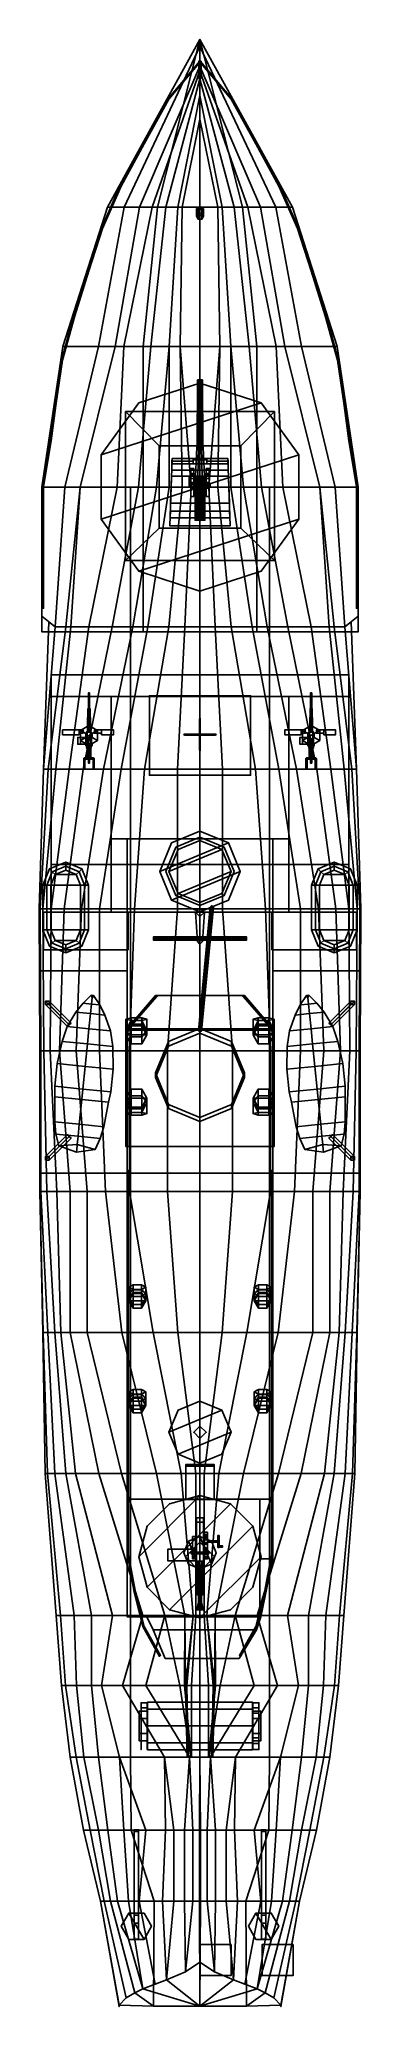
# Model space of a CAD drawing. Header units: millimetres. Extents: x -5.2 to 5.2, y -31.7 to 31.7.
import ezdxf

# ---------------------------------------------------------------- set-up
doc = ezdxf.new("R2010")
doc.units = ezdxf.units.MM
for name, color, linetype in [('barrel', 1, 'Continuous'), ('boat', 3, 'Continuous'), ('boats', 3, 'Continuous'), ('gun', 1, 'Continuous'), ('h2', 7, 'Continuous'), ('r2', 6, 'Continuous'), ('railings', 6, 'Continuous'), ('sleeve', 5, 'Continuous'), ('turret', 2, 'Continuous')]:
    doc.layers.add(name, color=color, linetype=linetype)

msp = doc.modelspace()

# ---------------------------------------------------------------- linework, layer by layer
for points in [[(1.37, 26.29, 3.19), (2.98, 26.29, 3.1), (0, 31.68, 3.18), (0, 31.69, 3.26)], [(0, 31.69, 3.29), (0, 26.29, 3.21), (1.37, 26.29, 3.19), (0, 31.69, 3.26)], [(0, 31.68, 3.18), (2.98, 26.29, 3.1), (2.44, 26.29, 2.21), (0, 31.46, 2.21)], [(0, 31.46, 2.21), (2.44, 26.29, 2.21), (1.95, 26.29, 1.33), (0, 30.83, -0.52)], [(0, 31.02, 3.25), (-0.04, 30.98, 3.25), (-0.04, 30.98, 6.72), (0, 31.02, 6.72)], [(0.04, 30.98, 6.72), (0, 31.02, 6.72), (-0.04, 30.98, 6.72), (0, 30.94, 6.72)], [(-0.04, 30.44, 3.25), (0, 30.4, 3.25), (0, 30.94, 5.35), (-0.04, 30.98, 5.33)], [(0, 30.48, 3.25), (-0.04, 30.44, 3.25), (-0.04, 30.98, 5.33), (0, 30.94, 5.04)], [(-0.04, 30.98, 3.25), (0, 30.94, 3.25), (0, 30.94, 6.72), (-0.04, 30.98, 6.72)], [(0.04, 30.98, 3.25), (0, 31.02, 3.25), (0, 31.02, 6.72), (0.04, 30.98, 6.72)], [(0, 30.4, 3.25), (0.04, 30.44, 3.25), (0.04, 30.98, 5.33), (0, 30.94, 5.35)], [(0.04, 30.44, 3.25), (0, 30.48, 3.25), (0, 30.94, 5.04), (0.04, 30.98, 5.33)], [(0, 30.94, 3.25), (0.04, 30.98, 3.25), (0.04, 30.98, 6.72), (0, 30.94, 6.72)], [(0, 30.83, -0.52), (1.95, 26.29, 1.33), (1.54, 26.29, 0.32), (0, 30.68, -1.17)], [(0, 30.68, -1.17), (1.54, 26.29, 0.32), (1.1, 26.29, -0.99), (0, 30.42, -1.74)], [(0, 30.42, -1.74), (1.1, 26.29, -0.99), (0.71, 26.29, -2.39), (0, 29.88, -2.43)], [(0, 29.88, -2.43), (0.71, 26.29, -2.39), (0.58, 26.29, -2.75), (0, 29.12, -2.99)], [(0, 29.12, -2.99), (0.58, 26.29, -2.75), (0, 26.29, -3.99), (0, 28.05, -3.47)], [(-0.11, 26.24, 4.39), (-0.055, 26.24, 4.21), (-0.055, 26.22, 4.2), (-0.11, 26.13, 4.36)], [(-0.055, 26.24, 4.58), (-0.11, 26.24, 4.39), (-0.11, 26.13, 4.36), (-0.055, 26.02, 4.55)], [(0.11, 26.24, 4.39), (-0.11, 26.24, 4.39), (-0.055, 26.24, 4.58), (0.055, 26.24, 4.58)], [(0.055, 26.24, 4.21), (-0.055, 26.24, 4.21), (-0.11, 26.24, 4.39), (0.11, 26.24, 4.39)], [(-0.055, 26.085, 4.03), (-0.11, 25.99, 4.21), (-0.11, 26.13, 4.36), (-0.055, 26.22, 4.2)], [(-0.11, 25.99, 4.21), (-0.055, 25.895, 4.34), (-0.055, 26.02, 4.55), (-0.11, 26.13, 4.36)], [(-0.055, 26.085, 3.18), (-0.11, 25.99, 3.18), (-0.11, 25.99, 4.21), (-0.055, 26.085, 4.03)], [(-0.11, 25.99, 3.18), (-0.055, 25.895, 3.18), (-0.055, 25.895, 4.34), (-0.11, 25.99, 4.21)], [(-0.055, 26.24, 4.21), (0.055, 26.24, 4.21), (0.055, 26.22, 4.2), (-0.055, 26.22, 4.2)], [(0.055, 26.24, 4.58), (-0.055, 26.24, 4.58), (-0.055, 26.02, 4.55), (0.055, 26.02, 4.55)], [(0.055, 26.085, 4.03), (-0.055, 26.085, 4.03), (-0.055, 26.22, 4.2), (0.055, 26.22, 4.2)], [(0.055, 26.085, 3.18), (-0.055, 26.085, 3.18), (-0.055, 26.085, 4.03), (0.055, 26.085, 4.03)], [(-0.055, 25.895, 4.34), (0.055, 25.895, 4.34), (0.055, 26.02, 4.55), (-0.055, 26.02, 4.55)], [(0.58, 26.29, -2.75), (0.64, 21.8, -4.13), (0, 21.8, -4.73), (0, 26.29, -3.99)], [(0, 26.29, 3.21), (0, 21.8, 3.05), (1.83, 21.8, 3.02), (1.37, 26.29, 3.19)], [(0.055, 26.24, 4.21), (0.11, 26.24, 4.39), (0.11, 26.13, 4.36), (0.055, 26.22, 4.2)], [(0.11, 26.24, 4.39), (0.055, 26.24, 4.58), (0.055, 26.02, 4.55), (0.11, 26.13, 4.36)], [(0.11, 25.99, 4.21), (0.055, 26.085, 4.03), (0.055, 26.22, 4.2), (0.11, 26.13, 4.36)], [(0.055, 25.895, 4.34), (0.11, 25.99, 4.21), (0.11, 26.13, 4.36), (0.055, 26.02, 4.55)], [(0.11, 25.99, 3.18), (0.055, 26.085, 3.18), (0.055, 26.085, 4.03), (0.11, 25.99, 4.21)], [(0.055, 25.895, 3.18), (0.11, 25.99, 3.18), (0.11, 25.99, 4.21), (0.055, 25.895, 4.34)], [(0.71, 26.29, -2.39), (0.99, 21.8, -3.59), (0.64, 21.8, -4.13), (0.58, 26.29, -2.75)], [(1.1, 26.29, -0.99), (1.58, 21.8, -2.53), (0.99, 21.8, -3.59), (0.71, 26.29, -2.39)], [(1.54, 26.29, 0.32), (2.45, 21.8, -0.68), (1.58, 21.8, -2.53), (1.1, 26.29, -0.99)], [(1.83, 21.8, 3.02), (4.42, 21.8, 2.89), (2.98, 26.29, 3.1), (1.37, 26.29, 3.19)], [(1.95, 26.29, 1.33), (2.73, 21.8, -0.06), (2.45, 21.8, -0.68), (1.54, 26.29, 0.32)], [(2.44, 26.29, 2.21), (3.27, 21.8, 0.99), (2.73, 21.8, -0.06), (1.95, 26.29, 1.33)], [(2.98, 26.29, 3.1), (4.42, 21.8, 2.89), (3.27, 21.8, 0.99), (2.44, 26.29, 2.21)], [(-0.055, 25.895, 3.18), (0.055, 25.895, 3.18), (0.055, 25.895, 4.34), (-0.055, 25.895, 4.34)], [(0.64, 21.8, -4.13), (0.28, 17.27, -4.84), (0, 17.27, -4.86), (0, 21.8, -4.73)], [(0, 21.8, 3.05), (0, 17.27, 2.92), (1.83, 17.27, 2.89), (1.83, 21.8, 3.02)], [(0.64, 21.8, -4.13), (0.58, 17.27, -4.73), (0.28, 17.27, -4.84), (0.64, 21.8, -4.13)], [(0.99, 21.8, -3.59), (0.99, 17.27, -4.49), (0.58, 17.27, -4.73), (0.64, 21.8, -4.13)], [(1.58, 21.8, -2.53), (1.98, 17.27, -3.51), (1.4, 17.27, -4.15), (0.99, 21.8, -3.59)], [(0.99, 21.8, -3.59), (1.4, 17.27, -4.15), (0.99, 17.27, -4.49), (0.99, 21.8, -3.59)], [(2.45, 21.8, -0.68), (2.67, 17.27, -2.46), (1.98, 17.27, -3.51), (1.58, 21.8, -2.53)], [(1.83, 17.27, 2.89), (5.1, 17.27, 2.68), (4.42, 21.8, 2.89), (1.83, 21.8, 3.02)], [(2.73, 21.8, -0.06), (3.86, 17.27, -0.19), (2.67, 17.27, -2.46), (2.45, 21.8, -0.68)], [(3.27, 21.8, 0.99), (4.36, 17.27, 0.86), (3.86, 17.27, -0.19), (2.73, 21.8, -0.06)], [(4.42, 21.8, 2.89), (5.1, 17.27, 2.68), (4.36, 17.27, 0.86), (3.27, 21.8, 0.99)], [(-1.969, 19.98, 3.95), (-3.186, 18.305, 3.95), (1.969, 19.98, 3.95), (0, 20.62, 3.95)], [(0, 20.62, 3.95), (1.969, 19.98, 3.95), (-3.186, 18.305, 3.95), (-1.969, 19.98, 3.95)], [(-1.969, 19.98, 3.95), (-1.969, 19.98, 4.9), (0, 20.62, 4.9), (0, 20.62, 3.95)], [(0, 20.62, 3.95), (0, 20.62, 4.9), (-1.969, 19.98, 4.9), (-1.969, 19.98, 3.95)], [(0, 20.62, 3.95), (0, 20.62, 4.9), (1.969, 19.98, 4.9), (1.969, 19.98, 3.95)], [(1.969, 19.98, 3.95), (1.969, 19.98, 4.9), (0, 20.62, 4.9), (0, 20.62, 3.95)], [(1.969, 19.98, 3.95), (3.186, 18.305, 3.95), (-3.186, 16.235, 3.95), (-3.186, 18.305, 3.95)], [(-3.186, 18.305, 3.95), (-3.186, 16.235, 3.95), (3.186, 18.305, 3.95), (1.969, 19.98, 3.95)], [(-3.186, 18.305, 3.95), (-3.186, 18.305, 4.9), (-1.969, 19.98, 4.9), (-1.969, 19.98, 3.95)], [(-1.969, 19.98, 3.95), (-1.969, 19.98, 4.9), (-3.186, 18.305, 4.9), (-3.186, 18.305, 3.95)], [(-2.4, 19.7, 2.93), (-2.4, 14.91, 2.89), (-2.4, 14.91, 3.15), (-2.4, 19.7, 3.23)], [(2.4, 19.7, 3.23), (2.4, 19.7, 2.93), (-2.4, 19.7, 2.93), (-2.4, 19.7, 3.23)], [(-2.4, 19.7, 3.23), (-2.4, 14.91, 3.15), (-1.32, 15.95, 3.95), (-1.32, 18.6, 3.95)], [(1.32, 18.6, 3.95), (2.4, 19.7, 3.23), (-2.4, 19.7, 3.23), (-1.32, 18.6, 3.95)], [(1.32, 15.95, 3.95), (2.4, 14.91, 3.15), (2.4, 19.7, 3.23), (1.32, 18.6, 3.95)], [(3.186, 18.305, 3.95), (3.186, 18.305, 4.9), (1.969, 19.98, 4.9), (1.969, 19.98, 3.95)], [(1.969, 19.98, 3.95), (1.969, 19.98, 4.9), (3.186, 18.305, 4.9), (3.186, 18.305, 3.95)], [(2.4, 14.91, 3.15), (2.4, 14.91, 2.89), (2.4, 19.7, 2.93), (2.4, 19.7, 3.23)], [(-3.186, 16.235, 3.95), (-1.969, 14.56, 3.95), (3.186, 16.235, 3.95), (3.186, 18.305, 3.95)], [(3.186, 18.305, 3.95), (3.186, 16.235, 3.95), (-1.969, 14.56, 3.95), (-3.186, 16.235, 3.95)], [(-3.186, 18.305, 3.95), (-3.186, 18.305, 4.9), (-3.186, 16.235, 4.9), (-3.186, 16.235, 3.95)], [(-3.186, 16.235, 3.95), (-3.186, 16.235, 4.9), (-3.186, 18.305, 4.9), (-3.186, 18.305, 3.95)], [(3.186, 18.305, 3.95), (3.186, 18.305, 4.9), (3.186, 16.235, 4.9), (3.186, 16.235, 3.95)], [(3.186, 16.235, 3.95), (3.186, 16.235, 4.9), (3.186, 18.305, 4.9), (3.186, 18.305, 3.95)], [(-1.83, 17.27, 2.89), (-1.83, 12.61, 2.89), (-5.1, 12.61, 2.68), (-5.1, 17.27, 2.68)], [(-5.1, 17.27, 2.68), (-5.1, 12.61, 2.68), (-1.83, 12.61, 2.89), (-1.83, 17.27, 2.89)], [(-5.1, 17.27, 2.68), (-5.1, 13.11, 2.68), (-4.67, 12.77, 0.57), (-4.36, 17.27, 0.86)], [(-4.36, 17.27, 0.86), (-4.67, 12.77, 0.57), (-5.1, 13.11, 2.68), (-5.1, 17.27, 2.68)], [(0, 17.27, 2.92), (0, 12.61, 2.92), (-1.83, 12.61, 2.89), (-1.83, 17.27, 2.89)], [(-1.83, 17.27, 2.89), (-1.83, 12.61, 2.89), (0, 12.61, 2.92), (0, 17.27, 2.92)], [(0, 17.27, 0.86), (0, 12.77, 0.72), (2.24, 12.77, 0.69), (2.24, 17.27, 0.86)], [(0.28, 17.27, -4.84), (0.49, 12.77, -4.88), (0, 12.77, -4.9), (0, 17.27, -4.86)], [(1.83, 17.27, 2.89), (1.83, 12.61, 2.89), (0, 12.61, 2.92), (0, 17.27, 2.92)], [(0, 17.27, 2.92), (0, 12.61, 2.92), (1.83, 12.61, 2.89), (1.83, 17.27, 2.89)], [(0.58, 17.27, -4.73), (1, 12.77, -4.77), (0.49, 12.77, -4.88), (0.28, 17.27, -4.84)], [(0.99, 17.27, -4.49), (1.68, 12.77, -4.5), (1, 12.77, -4.77), (0.58, 17.27, -4.73)], [(1.4, 17.27, -4.15), (2.16, 12.77, -4.19), (1.68, 12.77, -4.5), (0.99, 17.27, -4.49)], [(1.98, 17.27, -3.51), (2.83, 12.77, -3.55), (2.16, 12.77, -4.19), (1.4, 17.27, -4.15)], [(1.83, 17.27, 2.89), (1.83, 12.61, 2.89), (5.1, 12.61, 2.68), (5.1, 17.27, 2.68)], [(5.1, 17.27, 2.68), (5.1, 12.61, 2.68), (1.83, 12.61, 2.89), (1.83, 17.27, 2.89)], [(2.67, 17.27, -2.46), (3.58, 12.77, -2.5), (2.83, 12.77, -3.55), (1.98, 17.27, -3.51)], [(2.24, 12.77, 0.69), (4.67, 12.77, 0.57), (4.36, 17.27, 0.86), (2.24, 17.27, 0.86)], [(3.86, 17.27, -0.19), (4.16, 12.77, -1.26), (3.58, 12.77, -2.5), (2.67, 17.27, -2.46)], [(4.36, 17.27, 0.86), (4.67, 12.77, 0.57), (4.33, 12.77, -0.76), (3.86, 17.27, -0.19)], [(3.86, 17.27, -0.19), (4.33, 12.77, -0.76), (4.16, 12.77, -1.26), (3.86, 17.27, -0.19)], [(4.36, 17.27, 0.86), (4.67, 12.77, 0.57), (5.1, 13.11, 2.68), (5.1, 17.27, 2.68)], [(5.1, 17.27, 2.68), (5.1, 13.11, 2.68), (4.67, 12.77, 0.57), (4.36, 17.27, 0.86)], [(-1.969, 14.56, 3.95), (-1.969, 14.56, 4.9), (-3.186, 16.235, 4.9), (-3.186, 16.235, 3.95)], [(-3.186, 16.235, 3.95), (-3.186, 16.235, 4.9), (-1.969, 14.56, 4.9), (-1.969, 14.56, 3.95)], [(-1.32, 15.95, 3.95), (-2.4, 14.91, 3.15), (2.4, 14.91, 3.15), (1.32, 15.95, 3.95)], [(3.186, 16.235, 3.95), (1.969, 14.56, 3.95), (0, 13.92, 3.95), (-1.969, 14.56, 3.95)], [(-1.969, 14.56, 3.95), (0, 13.92, 3.95), (1.969, 14.56, 3.95), (3.186, 16.235, 3.95)], [(1.969, 14.56, 3.95), (1.969, 14.56, 4.9), (3.186, 16.235, 4.9), (3.186, 16.235, 3.95)], [(3.186, 16.235, 3.95), (3.186, 16.235, 4.9), (1.969, 14.56, 4.9), (1.969, 14.56, 3.95)], [(-2.4, 14.91, 3.15), (-2.4, 14.91, 2.89), (2.4, 14.91, 2.89), (2.4, 14.91, 3.15)], [(-1.969, 14.56, 3.95), (-1.969, 14.56, 4.9), (0, 13.92, 4.9), (0, 13.92, 3.95)], [(0, 13.92, 3.95), (0, 13.92, 4.9), (-1.969, 14.56, 4.9), (-1.969, 14.56, 3.95)], [(1.969, 14.56, 3.95), (1.969, 14.56, 4.9), (0, 13.92, 4.9), (0, 13.92, 3.95)], [(0, 13.92, 3.95), (0, 13.92, 4.9), (1.969, 14.56, 4.9), (1.969, 14.56, 3.95)], [(0.49, 12.77, -4.88), (0.72, 8.18, -4.86), (0, 8.18, -4.92), (0, 12.77, -4.9)], [(0, 12.77, 0.72), (0, 8.18, 0.7), (2.24, 8.18, 0.66), (2.24, 12.77, 0.69)], [(1, 12.77, -4.77), (1.79, 8.18, -4.73), (0.72, 8.18, -4.86), (0.49, 12.77, -4.88)], [(1.68, 12.77, -4.5), (2.54, 8.18, -4.52), (1.79, 8.18, -4.73), (1, 12.77, -4.77)], [(2.16, 12.77, -4.19), (3.11, 8.18, -4.21), (2.54, 8.18, -4.52), (1.68, 12.77, -4.5)], [(2.83, 12.77, -3.55), (3.77, 8.18, -3.57), (3.11, 8.18, -4.21), (2.16, 12.77, -4.19)], [(2.24, 8.18, 0.66), (5.04, 8.18, 0.5), (4.67, 12.77, 0.57), (2.24, 12.77, 0.69)], [(3.58, 12.77, -2.5), (4.22, 8.18, -2.87), (3.77, 8.18, -3.57), (2.83, 12.77, -3.55)], [(4.16, 12.77, -1.26), (4.65, 8.18, -1.8), (4.22, 8.18, -2.87), (3.58, 12.77, -2.5)], [(4.33, 12.77, -0.76), (4.89, 8.18, -0.78), (4.65, 8.18, -1.8), (4.16, 12.77, -1.26)], [(4.67, 12.77, 0.57), (5.04, 8.18, 0.5), (4.89, 8.18, -0.78), (4.33, 12.77, -0.76)], [(4.8, 11.22, 5.51), (4.8, 10.53, 5.51), (-4.8, 10.53, 5.51), (-4.8, 11.22, 5.51)], [(-4.8, 11.22, 5.51), (-4.8, 10.53, 5.51), (4.8, 10.53, 5.51), (4.8, 11.22, 5.51)], [(-4.8, 11.22, 3.45), (-4.8, 10.53, 3.45), (4.8, 10.53, 3.45), (4.8, 11.22, 3.45)], [(4.8, 11.22, 3.45), (4.8, 10.53, 3.45), (-4.8, 10.53, 3.45), (-4.8, 11.22, 3.45)], [(-4.8, 11.22, 0.68), (-4.8, 11.12, 0.68), (-4.8, 11.12, 3.45), (-4.8, 11.22, 3.45)], [(-4.8, 11.22, 3.45), (-4.8, 11.12, 3.45), (-4.8, 11.12, 0.68), (-4.8, 11.22, 0.68)], [(-4.8, 11.22, 0.68), (-4.8, 11.12, 0.68), (-4.8, 9.12, 3.45), (-4.8, 9.22, 3.45)], [(-4.8, 9.22, 3.45), (-4.8, 9.12, 3.45), (-4.8, 11.12, 0.68), (-4.8, 11.22, 0.68)], [(-4.8, 9.22, 0.67), (-4.8, 9.12, 0.67), (-4.8, 11.12, 3.45), (-4.8, 11.22, 3.45)], [(-4.8, 11.22, 3.45), (-4.8, 11.12, 3.45), (-4.8, 9.12, 0.67), (-4.8, 9.22, 0.67)], [(-4.8, 9.22, 5.51), (-4.8, 9.12, 5.51), (-4.8, 11.12, 3.45), (-4.8, 11.22, 3.45)], [(-4.8, 11.22, 3.45), (-4.8, 11.12, 3.45), (-4.8, 9.12, 5.51), (-4.8, 9.22, 5.51)], [(-4.8, 11.22, 5.51), (-4.8, 11.12, 5.51), (-4.8, 9.12, 3.45), (-4.8, 9.22, 3.45)], [(-4.8, 9.22, 3.45), (-4.8, 9.12, 3.45), (-4.8, 11.12, 5.51), (-4.8, 11.22, 5.51)], [(-4.8, 11.22, 5.51), (-4.8, 11.12, 5.51), (-4.8, 11.12, 3.45), (-4.8, 11.22, 3.45)], [(-4.8, 11.22, 3.45), (-4.8, 11.12, 3.45), (-4.8, 11.12, 5.51), (-4.8, 11.22, 5.51)], [(-4.8, 11.22, 6.96), (-4.8, 11.22, 5.51), (4.8, 11.22, 5.51), (4.8, 11.22, 6.96)], [(4.8, 11.22, 6.96), (4.8, 11.22, 5.51), (-4.8, 11.22, 5.51), (-4.8, 11.22, 6.96)], [(-4.8, 5.12, 6.96), (-4.8, 5.12, 5.51), (-4.8, 11.22, 5.51), (-4.8, 11.22, 6.96)], [(-4.8, 11.22, 6.96), (-4.8, 11.22, 5.51), (-4.8, 5.12, 5.51), (-4.8, 5.12, 6.96)], [(-4.8, 11.22, 4.9), (-4.8, 11.22, 3.45), (4.8, 11.22, 3.45), (4.8, 11.22, 4.9)], [(4.8, 11.22, 4.9), (4.8, 11.22, 3.45), (-4.8, 11.22, 3.45), (-4.8, 11.22, 4.9)], [(4.8, 11.22, 3.45), (4.8, 11.12, 3.45), (4.8, 11.12, 0.68), (4.8, 11.22, 0.68)], [(4.8, 11.22, 0.68), (4.8, 11.12, 0.68), (4.8, 11.12, 3.45), (4.8, 11.22, 3.45)], [(4.8, 9.22, 3.45), (4.8, 9.12, 3.45), (4.8, 11.12, 0.68), (4.8, 11.22, 0.68)], [(4.8, 11.22, 0.68), (4.8, 11.12, 0.68), (4.8, 9.12, 3.45), (4.8, 9.22, 3.45)], [(4.8, 11.22, 3.45), (4.8, 11.12, 3.45), (4.8, 9.12, 0.67), (4.8, 9.22, 0.67)], [(4.8, 9.22, 0.67), (4.8, 9.12, 0.67), (4.8, 11.12, 3.45), (4.8, 11.22, 3.45)], [(4.8, 9.22, 5.51), (4.8, 9.12, 5.51), (4.8, 11.12, 3.45), (4.8, 11.22, 3.45)], [(4.8, 11.22, 3.45), (4.8, 11.12, 3.45), (4.8, 9.12, 5.51), (4.8, 9.22, 5.51)], [(4.8, 9.22, 3.45), (4.8, 9.12, 3.45), (4.8, 11.12, 5.51), (4.8, 11.22, 5.51)], [(4.8, 11.22, 5.51), (4.8, 11.12, 5.51), (4.8, 9.12, 3.45), (4.8, 9.22, 3.45)], [(4.8, 11.22, 3.45), (4.8, 11.12, 3.45), (4.8, 11.12, 5.51), (4.8, 11.22, 5.51)], [(4.8, 11.22, 5.51), (4.8, 11.12, 5.51), (4.8, 11.12, 3.45), (4.8, 11.22, 3.45)], [(4.8, 5.12, 6.96), (4.8, 5.12, 5.51), (4.8, 11.22, 5.51), (4.8, 11.22, 6.96)], [(4.8, 11.22, 6.96), (4.8, 11.22, 5.51), (4.8, 5.12, 5.51), (4.8, 5.12, 6.96)], [(-4.8, 10.53, 5.51), (-4.8, 5.12, 5.51), (-2.86, 5.12, 5.51), (-2.86, 10.53, 5.51)], [(-2.86, 10.53, 5.51), (-2.86, 5.12, 5.51), (-4.8, 5.12, 5.51), (-4.8, 10.53, 5.51)], [(-4.8, 10.53, 3.45), (-4.8, 3.58, 3.45), (-2.86, 3.58, 3.45), (-2.86, 10.53, 3.45)], [(-2.86, 10.53, 3.45), (-2.86, 3.58, 3.45), (-4.8, 3.58, 3.45), (-4.8, 10.53, 3.45)], [(2.86, 10.53, 5.51), (2.86, 10.53, 0.67), (-2.86, 10.53, 0.67), (-2.86, 10.53, 5.51)], [(-2.86, 10.53, 5.51), (-2.86, 5.94, 5.51), (2.86, 5.94, 5.51), (2.86, 10.53, 5.51)], [(-2.86, 10.53, 0.67), (-2.86, 5.94, 0.62), (-2.86, 5.94, 5.51), (-2.86, 10.53, 5.51)], [(-1.63, 10.55, 5.51), (-1.63, 7.99, 5.51), (-1.63, 7.99, 7.69), (-1.63, 10.55, 7.69)], [(1.63, 10.55, 7.69), (1.63, 10.55, 5.51), (-1.63, 10.55, 5.51), (-1.63, 10.55, 7.69)], [(-1.63, 10.55, 7.69), (-1.63, 7.99, 7.69), (1.63, 7.99, 7.69), (1.63, 10.55, 7.69)], [(1.63, 7.99, 7.69), (1.63, 7.99, 5.51), (1.63, 10.55, 5.51), (1.63, 10.55, 7.69)], [(2.86, 5.94, 5.51), (2.86, 5.94, 0.62), (2.86, 10.53, 0.67), (2.86, 10.53, 5.51)], [(2.86, 10.53, 5.51), (2.86, 5.12, 5.51), (4.8, 5.12, 5.51), (4.8, 10.53, 5.51)], [(4.8, 10.53, 5.51), (4.8, 5.12, 5.51), (2.86, 5.12, 5.51), (2.86, 10.53, 5.51)], [(4.8, 10.53, 3.45), (4.8, 3.58, 3.45), (2.86, 3.58, 3.45), (2.86, 10.53, 3.45)], [(2.86, 10.53, 3.45), (2.86, 3.58, 3.45), (4.8, 3.58, 3.45), (4.8, 10.53, 3.45)], [(-3.683, 9.33, 6.79), (-3.579, 9.39, 6.79), (-3.579, 9.59, 5.51), (-3.856, 9.43, 5.51)], [(-3.579, 9.39, 6.79), (-3.475, 9.33, 6.79), (-3.302, 9.43, 5.51), (-3.579, 9.59, 5.51)], [(0.007, 9.666, 8.174), (-0.015, 9.657, 8.183), (-0.015, 9.805, 8.54), (0.007, 9.818, 8.54)], [(0.007, 9.818, 8.54), (-0.015, 9.805, 8.54), (-0.015, 9.657, 8.897), (0.007, 9.666, 8.906)], [(-0.015, 9.657, 8.183), (0.007, 9.648, 8.192), (0.007, 9.792, 8.54), (-0.015, 9.805, 8.54)], [(-0.015, 9.805, 8.54), (0.007, 9.792, 8.54), (0.007, 9.648, 8.888), (-0.015, 9.657, 8.897)], [(0.007, 9.3, 8.022), (-0.015, 9.3, 8.035), (-0.015, 9.657, 8.183), (0.007, 9.666, 8.174)], [(0.007, 9.666, 8.906), (-0.015, 9.657, 8.897), (-0.015, 9.3, 9.045), (0.007, 9.3, 9.058)], [(-0.015, 9.3, 8.035), (0.007, 9.3, 8.048), (0.007, 9.648, 8.192), (-0.015, 9.657, 8.183)], [(-0.015, 9.657, 8.897), (0.007, 9.648, 8.888), (0.007, 9.3, 9.032), (-0.015, 9.3, 9.045)], [(0.007, 9.648, 8.192), (0.007, 9.666, 8.174), (0.007, 9.818, 8.54), (0.007, 9.792, 8.54)], [(0.007, 9.792, 8.54), (0.007, 9.818, 8.54), (0.007, 9.666, 8.906), (0.007, 9.648, 8.888)], [(0.007, 9.3, 8.048), (0.007, 9.3, 8.022), (0.007, 9.666, 8.174), (0.007, 9.648, 8.192)], [(0.007, 9.648, 8.888), (0.007, 9.666, 8.906), (0.007, 9.3, 9.058), (0.007, 9.3, 9.032)], [(3.477, 9.33, 6.79), (3.581, 9.39, 6.79), (3.581, 9.59, 5.51), (3.304, 9.43, 5.51)], [(3.581, 9.39, 6.79), (3.685, 9.33, 6.79), (3.858, 9.43, 5.51), (3.581, 9.59, 5.51)], [(-4.8, 9.22, 0.67), (-4.8, 9.12, 0.67), (-4.8, 9.12, 3.45), (-4.8, 9.22, 3.45)], [(-4.8, 9.22, 3.45), (-4.8, 9.12, 3.45), (-4.8, 9.12, 0.67), (-4.8, 9.22, 0.67)], [(-4.8, 9.22, 3.45), (-4.8, 9.12, 3.45), (-4.8, 7.12, 0.67), (-4.8, 7.22, 0.67)], [(-4.8, 7.22, 0.67), (-4.8, 7.12, 0.67), (-4.8, 9.12, 3.45), (-4.8, 9.22, 3.45)], [(-4.8, 9.22, 0.68), (-4.8, 9.12, 0.68), (-4.8, 7.12, 3.45), (-4.8, 7.22, 3.45)], [(-4.8, 7.22, 3.45), (-4.8, 7.12, 3.45), (-4.8, 9.12, 0.68), (-4.8, 9.22, 0.68)], [(-4.8, 9.22, 5.51), (-4.8, 9.12, 5.51), (-4.8, 7.12, 3.45), (-4.8, 7.22, 3.45)], [(-4.8, 7.22, 3.45), (-4.8, 7.12, 3.45), (-4.8, 9.12, 5.51), (-4.8, 9.22, 5.51)], [(-4.8, 9.22, 3.45), (-4.8, 9.12, 3.45), (-4.8, 7.12, 5.51), (-4.8, 7.22, 5.51)], [(-4.8, 7.22, 5.51), (-4.8, 7.12, 5.51), (-4.8, 9.12, 3.45), (-4.8, 9.22, 3.45)], [(-4.8, 9.22, 5.51), (-4.8, 9.12, 5.51), (-4.8, 9.12, 3.45), (-4.8, 9.22, 3.45)], [(-4.8, 9.22, 3.45), (-4.8, 9.12, 3.45), (-4.8, 9.12, 5.51), (-4.8, 9.22, 5.51)], [(-3.683, 9.21, 6.79), (-3.683, 9.33, 6.79), (-3.856, 9.43, 5.51), (-3.856, 9.11, 5.51)], [(-3.579, 9.15, 6.79), (-3.683, 9.21, 6.79), (-3.856, 9.11, 5.51), (-3.579, 8.95, 5.51)], [(-3.475, 9.21, 6.79), (-3.579, 9.15, 6.79), (-3.579, 8.95, 5.51), (-3.302, 9.11, 5.51)], [(-3.475, 9.33, 6.79), (-3.475, 9.21, 6.79), (-3.302, 9.11, 5.51), (-3.302, 9.43, 5.51)], [(-0.366, 9.308, 8.174), (-0.357, 9.285, 8.183), (-0.505, 9.285, 8.54), (-0.518, 9.308, 8.54)], [(-0.348, 9.308, 8.192), (-0.366, 9.308, 8.174), (-0.518, 9.308, 8.54), (-0.492, 9.308, 8.54)], [(-0.518, 9.308, 8.54), (-0.505, 9.285, 8.54), (-0.357, 9.285, 8.897), (-0.366, 9.308, 8.906)], [(-0.492, 9.308, 8.54), (-0.518, 9.308, 8.54), (-0.366, 9.308, 8.906), (-0.348, 9.308, 8.888)], [(-0.357, 9.285, 8.183), (-0.348, 9.308, 8.192), (-0.492, 9.308, 8.54), (-0.505, 9.285, 8.54)], [(-0.505, 9.285, 8.54), (-0.492, 9.308, 8.54), (-0.348, 9.308, 8.888), (-0.357, 9.285, 8.897)], [(0, 9.308, 8.022), (0, 9.285, 8.035), (-0.357, 9.285, 8.183), (-0.366, 9.308, 8.174)], [(0, 9.308, 8.048), (0, 9.308, 8.022), (-0.366, 9.308, 8.174), (-0.348, 9.308, 8.192)], [(-0.366, 9.308, 8.906), (-0.357, 9.285, 8.897), (0, 9.285, 9.045), (0, 9.308, 9.058)], [(-0.348, 9.308, 8.888), (-0.366, 9.308, 8.906), (0, 9.308, 9.058), (0, 9.308, 9.032)], [(0, 9.285, 8.035), (0, 9.308, 8.048), (-0.348, 9.308, 8.192), (-0.357, 9.285, 8.183)], [(-0.357, 9.285, 8.897), (-0.348, 9.308, 8.888), (0, 9.308, 9.032), (0, 9.285, 9.045)], [(0.007, 9.313, 7.69), (-0.015, 9.3, 7.69), (-0.015, 9.3, 8.04), (0.007, 9.313, 8.05)], [(0.007, 8.934, 8.174), (-0.015, 8.943, 8.183), (-0.015, 9.3, 8.035), (0.007, 9.3, 8.022)], [(-0.015, 8.943, 8.183), (0.007, 8.952, 8.192), (0.007, 9.3, 8.048), (-0.015, 9.3, 8.035)], [(-0.015, 9.3, 7.69), (0.007, 9.287, 7.69), (0.007, 9.287, 8.04), (-0.015, 9.3, 8.04)], [(0.007, 9.3, 9.058), (-0.015, 9.3, 9.045), (-0.015, 8.943, 8.897), (0.007, 8.934, 8.906)], [(-0.015, 9.3, 9.045), (0.007, 9.3, 9.032), (0.007, 8.952, 8.888), (-0.015, 8.943, 8.897)], [(-0.015, 8.795, 8.54), (0.007, 8.808, 8.54), (0.007, 8.952, 8.192), (-0.015, 8.943, 8.183)], [(-0.015, 8.943, 8.897), (0.007, 8.952, 8.888), (0.007, 8.808, 8.54), (-0.015, 8.795, 8.54)], [(0.007, 8.782, 8.54), (-0.015, 8.795, 8.54), (-0.015, 8.943, 8.183), (0.007, 8.934, 8.174)], [(0.007, 8.934, 8.906), (-0.015, 8.943, 8.897), (-0.015, 8.795, 8.54), (0.007, 8.782, 8.54)], [(0.366, 9.308, 8.174), (0.357, 9.285, 8.183), (0, 9.285, 8.035), (0, 9.308, 8.022)], [(0.348, 9.308, 8.192), (0.366, 9.308, 8.174), (0, 9.308, 8.022), (0, 9.308, 8.048)], [(0.357, 9.285, 8.183), (0.348, 9.308, 8.192), (0, 9.308, 8.048), (0, 9.285, 8.035)], [(0, 9.308, 9.058), (0, 9.285, 9.045), (0.357, 9.285, 8.897), (0.366, 9.308, 8.906)], [(0, 9.308, 9.032), (0, 9.308, 9.058), (0.366, 9.308, 8.906), (0.348, 9.308, 8.888)], [(0, 9.285, 9.045), (0, 9.308, 9.032), (0.348, 9.308, 8.888), (0.357, 9.285, 8.897)], [(0.007, 9.287, 7.69), (0.007, 9.313, 7.69), (0.007, 9.313, 8.05), (0.007, 9.287, 8.04)], [(0.007, 8.952, 8.192), (0.007, 8.934, 8.174), (0.007, 9.3, 8.022), (0.007, 9.3, 8.048)], [(0.007, 9.3, 9.032), (0.007, 9.3, 9.058), (0.007, 8.934, 8.906), (0.007, 8.952, 8.888)], [(0.007, 8.808, 8.54), (0.007, 8.782, 8.54), (0.007, 8.934, 8.174), (0.007, 8.952, 8.192)], [(0.007, 8.952, 8.888), (0.007, 8.934, 8.906), (0.007, 8.782, 8.54), (0.007, 8.808, 8.54)], [(0.492, 9.308, 8.54), (0.518, 9.308, 8.54), (0.366, 9.308, 8.174), (0.348, 9.308, 8.192)], [(0.505, 9.285, 8.54), (0.492, 9.308, 8.54), (0.348, 9.308, 8.192), (0.357, 9.285, 8.183)], [(0.348, 9.308, 8.888), (0.366, 9.308, 8.906), (0.518, 9.308, 8.54), (0.492, 9.308, 8.54)], [(0.357, 9.285, 8.897), (0.348, 9.308, 8.888), (0.492, 9.308, 8.54), (0.505, 9.285, 8.54)], [(0.518, 9.308, 8.54), (0.505, 9.285, 8.54), (0.357, 9.285, 8.183), (0.366, 9.308, 8.174)], [(0.366, 9.308, 8.906), (0.357, 9.285, 8.897), (0.505, 9.285, 8.54), (0.518, 9.308, 8.54)], [(3.477, 9.21, 6.79), (3.477, 9.33, 6.79), (3.304, 9.43, 5.51), (3.304, 9.11, 5.51)], [(3.581, 9.15, 6.79), (3.477, 9.21, 6.79), (3.304, 9.11, 5.51), (3.581, 8.95, 5.51)], [(3.685, 9.21, 6.79), (3.581, 9.15, 6.79), (3.581, 8.95, 5.51), (3.858, 9.11, 5.51)], [(3.685, 9.33, 6.79), (3.685, 9.21, 6.79), (3.858, 9.11, 5.51), (3.858, 9.43, 5.51)], [(4.8, 9.22, 3.45), (4.8, 9.12, 3.45), (4.8, 9.12, 0.67), (4.8, 9.22, 0.67)], [(4.8, 9.22, 0.67), (4.8, 9.12, 0.67), (4.8, 9.12, 3.45), (4.8, 9.22, 3.45)], [(4.8, 7.22, 0.67), (4.8, 7.12, 0.67), (4.8, 9.12, 3.45), (4.8, 9.22, 3.45)], [(4.8, 9.22, 3.45), (4.8, 9.12, 3.45), (4.8, 7.12, 0.67), (4.8, 7.22, 0.67)], [(4.8, 7.22, 3.45), (4.8, 7.12, 3.45), (4.8, 9.12, 0.68), (4.8, 9.22, 0.68)], [(4.8, 9.22, 0.68), (4.8, 9.12, 0.68), (4.8, 7.12, 3.45), (4.8, 7.22, 3.45)], [(4.8, 7.22, 3.45), (4.8, 7.12, 3.45), (4.8, 9.12, 5.51), (4.8, 9.22, 5.51)], [(4.8, 9.22, 5.51), (4.8, 9.12, 5.51), (4.8, 7.12, 3.45), (4.8, 7.22, 3.45)], [(4.8, 7.22, 5.51), (4.8, 7.12, 5.51), (4.8, 9.12, 3.45), (4.8, 9.22, 3.45)], [(4.8, 9.22, 3.45), (4.8, 9.12, 3.45), (4.8, 7.12, 5.51), (4.8, 7.22, 5.51)], [(4.8, 9.22, 3.45), (4.8, 9.12, 3.45), (4.8, 9.12, 5.51), (4.8, 9.22, 5.51)], [(4.8, 9.22, 5.51), (4.8, 9.12, 5.51), (4.8, 9.12, 3.45), (4.8, 9.22, 3.45)], [(-1.63, 7.99, 7.69), (-1.63, 7.99, 5.51), (1.63, 7.99, 5.51), (1.63, 7.99, 7.69)], [(0.72, 8.18, -4.86), (0.72, 3.69, -4.99), (0, 3.69, -5.05), (0, 8.18, -4.92)], [(0, 8.18, 0.7), (0, 3.69, 0.63), (2.24, 3.69, 0.57), (2.24, 8.18, 0.66)], [(1.79, 8.18, -4.73), (2.11, 3.69, -4.79), (0.72, 3.69, -4.99), (0.72, 8.18, -4.86)], [(2.54, 8.18, -4.52), (3.24, 3.69, -4.51), (2.11, 3.69, -4.79), (1.79, 8.18, -4.73)], [(2.24, 3.69, 0.57), (5.18, 3.69, 0.4), (5.04, 8.18, 0.5), (2.24, 8.18, 0.66)], [(3.11, 8.18, -4.21), (3.82, 3.69, -4.25), (3.24, 3.69, -4.51), (2.54, 8.18, -4.52)], [(3.77, 8.18, -3.57), (4.38, 3.69, -3.78), (3.82, 3.69, -4.25), (3.11, 8.18, -4.21)], [(4.22, 8.18, -2.87), (4.8, 3.69, -3.09), (4.38, 3.69, -3.78), (3.77, 8.18, -3.57)], [(4.65, 8.18, -1.8), (5.07, 3.69, -2.17), (4.8, 3.69, -3.09), (4.22, 8.18, -2.87)], [(4.89, 8.18, -0.78), (5.15, 3.69, -1.42), (5.07, 3.69, -2.17), (4.65, 8.18, -1.8)], [(5.04, 8.18, 0.5), (5.18, 3.69, 0.4), (5.15, 3.69, -1.42), (4.89, 8.18, -0.78)], [(-4.8, 5.22, 3.45), (-4.8, 5.12, 3.45), (-4.8, 7.12, 0.68), (-4.8, 7.22, 0.68)], [(-4.8, 7.22, 0.68), (-4.8, 7.12, 0.68), (-4.8, 5.12, 3.45), (-4.8, 5.22, 3.45)], [(-4.8, 5.22, 0.67), (-4.8, 5.12, 0.67), (-4.8, 7.12, 3.45), (-4.8, 7.22, 3.45)], [(-4.8, 7.22, 3.45), (-4.8, 7.12, 3.45), (-4.8, 5.12, 0.67), (-4.8, 5.22, 0.67)], [(-4.8, 7.22, 3.45), (-4.8, 7.12, 3.45), (-4.8, 7.12, 0.68), (-4.8, 7.22, 0.68)], [(-4.8, 7.22, 0.68), (-4.8, 7.12, 0.68), (-4.8, 7.12, 3.45), (-4.8, 7.22, 3.45)], [(-4.8, 7.22, 5.51), (-4.8, 7.12, 5.51), (-4.8, 7.12, 3.45), (-4.8, 7.22, 3.45)], [(-4.8, 7.22, 3.45), (-4.8, 7.12, 3.45), (-4.8, 7.12, 5.51), (-4.8, 7.22, 5.51)], [(-4.8, 7.22, 5.51), (-4.8, 7.12, 5.51), (-4.8, 5.12, 3.45), (-4.8, 5.22, 3.45)], [(-4.8, 5.22, 3.45), (-4.8, 5.12, 3.45), (-4.8, 7.12, 5.51), (-4.8, 7.22, 5.51)], [(-4.8, 5.22, 5.51), (-4.8, 5.12, 5.51), (-4.8, 7.12, 3.45), (-4.8, 7.22, 3.45)], [(-4.8, 7.22, 3.45), (-4.8, 7.12, 3.45), (-4.8, 5.12, 5.51), (-4.8, 5.22, 5.51)], [(4.8, 7.22, 0.68), (4.8, 7.12, 0.68), (4.8, 5.12, 3.45), (4.8, 5.22, 3.45)], [(4.8, 5.22, 3.45), (4.8, 5.12, 3.45), (4.8, 7.12, 0.68), (4.8, 7.22, 0.68)], [(4.8, 7.22, 3.45), (4.8, 7.12, 3.45), (4.8, 5.12, 0.67), (4.8, 5.22, 0.67)], [(4.8, 5.22, 0.67), (4.8, 5.12, 0.67), (4.8, 7.12, 3.45), (4.8, 7.22, 3.45)], [(4.8, 7.22, 0.68), (4.8, 7.12, 0.68), (4.8, 7.12, 3.45), (4.8, 7.22, 3.45)], [(4.8, 7.22, 3.45), (4.8, 7.12, 3.45), (4.8, 7.12, 0.68), (4.8, 7.22, 0.68)], [(4.8, 7.22, 3.45), (4.8, 7.12, 3.45), (4.8, 7.12, 5.51), (4.8, 7.22, 5.51)], [(4.8, 7.22, 5.51), (4.8, 7.12, 5.51), (4.8, 7.12, 3.45), (4.8, 7.22, 3.45)], [(4.8, 5.22, 3.45), (4.8, 5.12, 3.45), (4.8, 7.12, 5.51), (4.8, 7.22, 5.51)], [(4.8, 7.22, 5.51), (4.8, 7.12, 5.51), (4.8, 5.12, 3.45), (4.8, 5.22, 3.45)], [(4.8, 5.22, 5.51), (4.8, 5.12, 5.51), (4.8, 7.12, 3.45), (4.8, 7.22, 3.45)], [(4.8, 7.22, 3.45), (4.8, 7.12, 3.45), (4.8, 5.12, 5.51), (4.8, 5.22, 5.51)], [(-2.86, 5.94, 5.51), (-2.86, 5.94, 0.62), (2.86, 5.94, 0.62), (2.86, 5.94, 5.51)], [(-2.86, 5.94, 5.51), (-2.86, 5.12, 5.51), (2.86, 5.12, 5.51), (2.86, 5.94, 5.51)], [(2.86, 5.94, 5.51), (2.86, 5.12, 5.51), (-2.86, 5.12, 5.51), (-2.86, 5.94, 5.51)], [(-2.86, 5.94, 3.45), (-2.86, 3.58, 3.45), (2.86, 3.58, 3.45), (2.86, 5.94, 3.45)], [(2.86, 5.94, 3.45), (2.86, 3.58, 3.45), (-2.86, 3.58, 3.45), (-2.86, 5.94, 3.45)], [(-2.35, 5.94, 0.59), (-2.35, -0.18, 0.57), (-2.35, -0.18, 2.85), (-2.35, 5.94, 2.85)], [(-2.35, 5.94, 2.85), (-2.35, -0.18, 2.85), (2.35, -0.18, 2.85), (2.35, 5.94, 2.85)], [(-0.919, 5.809, 7.49), (-1.3, 4.89, 7.49), (0.919, 5.809, 7.49), (0, 6.19, 7.49)], [(0, 6.19, 7.49), (0.919, 5.809, 7.49), (-1.3, 4.89, 7.49), (-0.919, 5.809, 7.49)], [(0.919, 5.809, 7.49), (1.3, 4.89, 7.49), (-0.919, 3.971, 7.49), (-1.3, 4.89, 7.49)], [(-1.3, 4.89, 7.49), (-0.919, 3.971, 7.49), (1.3, 4.89, 7.49), (0.919, 5.809, 7.49)], [(-0.919, 5.809, 7.49), (-0.919, 5.809, 8.3), (-1.3, 4.89, 8.3), (-1.3, 4.89, 7.49)], [(-1.3, 4.89, 7.49), (-1.3, 4.89, 8.3), (-0.919, 5.809, 8.3), (-0.919, 5.809, 7.49)], [(0, 5.89, 10.12), (0.707, 5.597, 10.12), (-1, 4.89, 10.12), (-0.707, 5.597, 10.12)], [(-0.707, 5.597, 10.12), (-1, 4.89, 10.12), (0.707, 5.597, 10.12), (0, 5.89, 10.12)], [(-0.919, 5.809, 7.49), (-0.919, 5.809, 8.3), (0, 6.19, 8.3), (0, 6.19, 7.49)], [(0, 6.19, 7.49), (0, 6.19, 8.3), (-0.919, 5.809, 8.3), (-0.919, 5.809, 7.49)], [(0, 5.99, 2.85), (-0.778, 5.668, 2.85), (-0.778, 5.668, 7.49), (0, 5.99, 7.49)], [(0, 5.89, 7.49), (-0.707, 5.597, 7.49), (-0.707, 5.597, 10.12), (0, 5.89, 10.12)], [(0.919, 5.809, 7.49), (0.919, 5.809, 8.3), (0, 6.19, 8.3), (0, 6.19, 7.49)], [(0, 6.19, 7.49), (0, 6.19, 8.3), (0.919, 5.809, 8.3), (0.919, 5.809, 7.49)], [(0.778, 5.668, 2.85), (0, 5.99, 2.85), (0, 5.99, 7.49), (0.778, 5.668, 7.49)], [(0.707, 5.597, 7.49), (0, 5.89, 7.49), (0, 5.89, 10.12), (0.707, 5.597, 10.12)], [(0.919, 5.809, 7.49), (0.919, 5.809, 8.3), (1.3, 4.89, 8.3), (1.3, 4.89, 7.49)], [(1.3, 4.89, 7.49), (1.3, 4.89, 8.3), (0.919, 5.809, 8.3), (0.919, 5.809, 7.49)], [(2.35, -0.18, 2.85), (2.35, -0.18, 0.57), (2.35, 5.94, 0.59), (2.35, 5.94, 2.85)], [(-4.8, 5.22, 3.45), (-4.8, 5.12, 3.45), (-4.8, 5.12, 0.67), (-4.8, 5.22, 0.67)], [(-4.8, 5.22, 0.67), (-4.8, 5.12, 0.67), (-4.8, 5.12, 3.45), (-4.8, 5.22, 3.45)], [(-4.8, 5.22, 3.45), (-4.8, 5.12, 3.45), (-4.8, 5.12, 5.51), (-4.8, 5.22, 5.51)], [(-4.8, 5.22, 5.51), (-4.8, 5.12, 5.51), (-4.8, 5.12, 3.45), (-4.8, 5.22, 3.45)], [(-1, 5.12, 6.96), (-1, 5.12, 5.51), (-4.8, 5.12, 5.51), (-4.8, 5.12, 6.96)], [(-4.8, 5.12, 6.96), (-4.8, 5.12, 5.51), (-1, 5.12, 5.51), (-1, 5.12, 6.96)], [(-0.778, 5.668, 2.85), (-1.1, 4.89, 2.85), (-1.1, 4.89, 7.49), (-0.778, 5.668, 7.49)], [(-0.707, 5.597, 7.49), (-1, 4.89, 7.49), (-1, 4.89, 10.12), (-0.707, 5.597, 10.12)], [(0.707, 5.597, 10.12), (1, 4.89, 10.12), (-0.707, 4.183, 10.12), (-1, 4.89, 10.12)], [(-1, 4.89, 10.12), (-0.707, 4.183, 10.12), (1, 4.89, 10.12), (0.707, 5.597, 10.12)], [(1, 4.89, 7.49), (0.707, 5.597, 7.49), (0.707, 5.597, 10.12), (1, 4.89, 10.12)], [(1.1, 4.89, 2.85), (0.778, 5.668, 2.85), (0.778, 5.668, 7.49), (1.1, 4.89, 7.49)], [(1, 5.12, 6.96), (1, 5.12, 5.51), (4.8, 5.12, 5.51), (4.8, 5.12, 6.96)], [(4.8, 5.12, 6.96), (4.8, 5.12, 5.51), (1, 5.12, 5.51), (1, 5.12, 6.96)], [(4.8, 5.22, 0.67), (4.8, 5.12, 0.67), (4.8, 5.12, 3.45), (4.8, 5.22, 3.45)], [(4.8, 5.22, 3.45), (4.8, 5.12, 3.45), (4.8, 5.12, 0.67), (4.8, 5.22, 0.67)], [(4.8, 5.22, 3.45), (4.8, 5.12, 3.45), (4.8, 5.12, 5.51), (4.8, 5.22, 5.51)], [(4.8, 5.22, 5.51), (4.8, 5.12, 5.51), (4.8, 5.12, 3.45), (4.8, 5.22, 3.45)], [(-0.919, 3.971, 7.49), (-0.919, 3.971, 8.3), (-1.3, 4.89, 8.3), (-1.3, 4.89, 7.49)], [(-1.3, 4.89, 7.49), (-1.3, 4.89, 8.3), (-0.919, 3.971, 8.3), (-0.919, 3.971, 7.49)], [(-1.1, 4.89, 2.85), (-0.778, 4.112, 2.85), (-0.778, 4.112, 7.49), (-1.1, 4.89, 7.49)], [(-1, 4.89, 7.49), (-0.707, 4.183, 7.49), (-0.707, 4.183, 10.12), (-1, 4.89, 10.12)], [(-0.919, 3.971, 7.49), (0, 3.59, 7.49), (0.919, 3.971, 7.49), (1.3, 4.89, 7.49)], [(1.3, 4.89, 7.49), (0.919, 3.971, 7.49), (0, 3.59, 7.49), (-0.919, 3.971, 7.49)], [(-0.707, 4.183, 10.12), (0, 3.89, 10.12), (0.707, 4.183, 10.12), (1, 4.89, 10.12)], [(1, 4.89, 10.12), (0.707, 4.183, 10.12), (0, 3.89, 10.12), (-0.707, 4.183, 10.12)], [(0.707, 4.183, 7.49), (1, 4.89, 7.49), (1, 4.89, 10.12), (0.707, 4.183, 10.12)], [(0.778, 4.112, 2.85), (1.1, 4.89, 2.85), (1.1, 4.89, 7.49), (0.778, 4.112, 7.49)], [(0.919, 3.971, 7.49), (0.919, 3.971, 8.3), (1.3, 4.89, 8.3), (1.3, 4.89, 7.49)], [(1.3, 4.89, 7.49), (1.3, 4.89, 8.3), (0.919, 3.971, 8.3), (0.919, 3.971, 7.49)], [(0, 3.59, 7.49), (0, 3.59, 8.3), (-0.919, 3.971, 8.3), (-0.919, 3.971, 7.49)], [(-0.919, 3.971, 7.49), (-0.919, 3.971, 8.3), (0, 3.59, 8.3), (0, 3.59, 7.49)], [(-0.778, 4.112, 2.85), (0, 3.79, 2.85), (0, 3.79, 7.49), (-0.778, 4.112, 7.49)], [(-0.707, 4.183, 7.49), (0, 3.89, 7.49), (0, 3.89, 10.12), (-0.707, 4.183, 10.12)], [(0, 3.89, 7.49), (0.707, 4.183, 7.49), (0.707, 4.183, 10.12), (0, 3.89, 10.12)], [(0, 3.79, 2.85), (0.778, 4.112, 2.85), (0.778, 4.112, 7.49), (0, 3.79, 7.49)], [(0.919, 3.971, 7.49), (0.919, 3.971, 8.3), (0, 3.59, 8.3), (0, 3.59, 7.49)], [(0, 3.59, 7.49), (0, 3.59, 8.3), (0.919, 3.971, 8.3), (0.919, 3.971, 7.49)], [(-5.05, 3.58, 3.45), (-5.05, 2.37, 3.45), (-2.32, 2.37, 3.45), (-2.32, 3.58, 3.45)], [(-2.32, 3.58, 3.45), (-2.32, 2.37, 3.45), (-5.05, 2.37, 3.45), (-5.05, 3.58, 3.45)], [(-5.05, 3.32, 3.45), (-5.05, 3.22, 3.45), (-5.05, 3.22, 0.59), (-5.05, 3.32, 0.59)], [(-5.05, 3.32, 0.59), (-5.05, 3.22, 0.59), (-5.05, 3.22, 3.45), (-5.05, 3.32, 3.45)], [(-0.08, 2.63, 17.97), (0, 2.71, 17.97), (0, 3.72, 2.85), (-0.14, 3.58, 2.85)], [(0, 2.55, 17.97), (-0.08, 2.63, 17.97), (-0.14, 3.58, 2.85), (0, 3.44, 2.85)], [(0.38, 3.79, 5.56), (0.33, 3.74, 5.56), (-0.05, -0.24, 9.92), (0, -0.19, 9.92)], [(0.33, 3.74, 5.56), (0.38, 3.69, 5.56), (0, -0.29, 9.92), (-0.05, -0.24, 9.92)], [(0.43, 3.74, 5.56), (0.38, 3.79, 5.56), (0, -0.19, 9.92), (0.05, -0.24, 9.92)], [(0.38, 3.69, 5.56), (0.43, 3.74, 5.56), (0.05, -0.24, 9.92), (0, -0.29, 9.92)], [(0, 2.71, 17.97), (0.08, 2.63, 17.97), (0.14, 3.58, 2.85), (0, 3.72, 2.85)], [(0.72, 3.69, -4.99), (1.05, -0.89, -4.94), (0, -0.89, -5.04), (0, 3.69, -5.05)], [(0, 3.69, 0.63), (0, -0.89, 0.71), (2.24, -0.89, 0.65), (2.24, 3.69, 0.57)], [(0.08, 2.63, 17.97), (0, 2.55, 17.97), (0, 3.44, 2.85), (0.14, 3.58, 2.85)], [(0.38, 3.79, 2.85), (0.33, 3.74, 2.85), (0.33, 3.74, 5.56), (0.38, 3.79, 5.56)], [(0.33, 3.74, 2.85), (0.38, 3.69, 2.85), (0.38, 3.69, 5.56), (0.33, 3.74, 5.56)], [(0.43, 3.74, 2.85), (0.38, 3.79, 2.85), (0.38, 3.79, 5.56), (0.43, 3.74, 5.56)], [(0.38, 3.69, 2.85), (0.43, 3.74, 2.85), (0.43, 3.74, 5.56), (0.38, 3.69, 5.56)], [(2.11, 3.69, -4.79), (2.27, -0.89, -4.73), (1.05, -0.89, -4.94), (0.72, 3.69, -4.99)], [(3.24, 3.69, -4.51), (3.24, -0.89, -4.45), (2.27, -0.89, -4.73), (2.11, 3.69, -4.79)], [(2.24, -0.89, 0.65), (5.14, -0.89, 0.48), (5.18, 3.69, 0.4), (2.24, 3.69, 0.57)], [(2.32, 3.58, 3.45), (2.32, 2.37, 3.45), (5.05, 2.37, 3.45), (5.05, 3.58, 3.45)], [(5.05, 3.58, 3.45), (5.05, 2.37, 3.45), (2.32, 2.37, 3.45), (2.32, 3.58, 3.45)], [(3.82, 3.69, -4.25), (3.99, -0.89, -4.12), (3.24, -0.89, -4.45), (3.24, 3.69, -4.51)], [(4.38, 3.69, -3.78), (4.53, -0.89, -3.63), (3.99, -0.89, -4.12), (3.82, 3.69, -4.25)], [(4.8, 3.69, -3.09), (4.83, -0.89, -3.08), (4.53, -0.89, -3.63), (4.38, 3.69, -3.78)], [(5.07, 3.69, -2.17), (5.03, -0.89, -2.33), (4.83, -0.89, -3.08), (4.8, 3.69, -3.09)], [(5.15, 3.69, -1.42), (5.13, -0.89, -1.41), (5.03, -0.89, -2.33), (5.07, 3.69, -2.17)], [(5.05, 3.32, 0.59), (5.05, 3.22, 0.59), (5.05, 3.22, 3.45), (5.05, 3.32, 3.45)], [(5.05, 3.32, 3.45), (5.05, 3.22, 3.45), (5.05, 3.22, 0.59), (5.05, 3.32, 0.59)], [(5.18, 3.69, 0.4), (5.14, -0.89, 0.48), (5.13, -0.89, -1.41), (5.15, 3.69, -1.42)], [(-5.05, 2.68, 0.59), (-5.05, 2.58, 0.59), (-5.05, 2.58, 3.45), (-5.05, 2.68, 3.45)], [(-5.05, 2.68, 3.45), (-5.05, 2.58, 3.45), (-5.05, 2.58, 0.59), (-5.05, 2.68, 0.59)], [(-1.5, 2.78, 16.39), (-1.5, 2.73, 16.44), (1.5, 2.73, 16.44), (1.5, 2.78, 16.39)], [(-1.5, 2.73, 16.34), (-1.5, 2.78, 16.39), (1.5, 2.78, 16.39), (1.5, 2.73, 16.34)], [(-1.5, 2.73, 16.34), (-1.5, 2.68, 16.39), (-1.5, 2.73, 16.44), (-1.5, 2.78, 16.39)], [(-1.5, 2.73, 16.44), (-1.5, 2.68, 16.39), (1.5, 2.68, 16.39), (1.5, 2.73, 16.44)], [(-1.5, 2.68, 16.39), (-1.5, 2.73, 16.34), (1.5, 2.73, 16.34), (1.5, 2.68, 16.39)], [(0.08, 2.63, 17.97), (0, 2.71, 17.97), (-0.08, 2.63, 17.97), (0, 2.55, 17.97)], [(1.5, 2.78, 16.39), (1.5, 2.73, 16.44), (1.5, 2.68, 16.39), (1.5, 2.73, 16.34)], [(5.05, 2.68, 3.45), (5.05, 2.58, 3.45), (5.05, 2.58, 0.59), (5.05, 2.68, 0.59)], [(5.05, 2.68, 0.59), (5.05, 2.58, 0.59), (5.05, 2.58, 3.45), (5.05, 2.68, 3.45)], [(-5.16, 1.69, 2.85), (-5.16, -4.83, 2.85), (-2.35, -4.83, 2.85), (-2.35, 1.69, 2.85)], [(-2.35, 1.69, 2.85), (-2.35, -4.83, 2.85), (-5.16, -4.83, 2.85), (-5.16, 1.69, 2.85)], [(-5.16, 1.68, 2.85), (-5.16, 1.58, 2.85), (-5.16, 1.58, 1.58), (-5.16, 1.68, 1.58)], [(-5.16, 1.68, 1.58), (-5.16, 1.58, 1.58), (-5.16, 1.58, 2.85), (-5.16, 1.68, 2.85)], [(2.35, 1.69, 2.85), (2.35, -4.83, 2.85), (5.16, -4.83, 2.85), (5.16, 1.69, 2.85)], [(5.16, 1.69, 2.85), (5.16, -4.83, 2.85), (2.35, -4.83, 2.85), (2.35, 1.69, 2.85)], [(5.16, 1.68, 1.58), (5.16, 1.58, 1.58), (5.16, 1.58, 2.85), (5.16, 1.68, 2.85)], [(5.16, 1.68, 2.85), (5.16, 1.58, 2.85), (5.16, 1.58, 1.58), (5.16, 1.68, 1.58)], [(-4.977, 0.717, 4.5), (-4.863, 0.717, 4.42), (-4.863, 0.717, 0.62), (-4.977, 0.717, 0.62)], [(-4.977, 0.603, 4.42), (-4.977, 0.717, 4.5), (-4.977, 0.717, 0.62), (-4.977, 0.603, 0.62)], [(-4.213, -0.047, 5.52), (-4.156, 0.009, 5.44), (-4.863, 0.717, 4.42), (-4.977, 0.717, 4.5)], [(-4.269, -0.104, 5.44), (-4.213, -0.047, 5.52), (-4.977, 0.717, 4.5), (-4.977, 0.603, 4.42)], [(-4.863, 0.717, 4.42), (-4.863, 0.603, 4.34), (-4.863, 0.603, 0.62), (-4.863, 0.717, 0.62)], [(-4.156, 0.009, 5.44), (-4.213, -0.047, 5.36), (-4.863, 0.603, 4.34), (-4.863, 0.717, 4.42)], [(-1.43, 0.9, 0.63), (-2.39, -0.22, 0.63), (-2.39, -0.22, 3.71), (-1.43, 0.9, 3.71)], [(-1.43, 0.9, 3.71), (-2.39, -0.22, 3.71), (2.39, -0.22, 3.71), (1.43, 0.9, 3.71)], [(1.43, 0.9, 3.71), (1.43, 0.9, 0.63), (-1.43, 0.9, 0.63), (-1.43, 0.9, 3.71)], [(2.39, -0.22, 3.71), (2.39, -0.22, 0.63), (1.43, 0.9, 0.63), (1.43, 0.9, 3.71)], [(4.156, 0.009, 5.44), (4.213, -0.047, 5.52), (4.977, 0.717, 4.5), (4.863, 0.717, 4.42)], [(4.213, -0.047, 5.36), (4.156, 0.009, 5.44), (4.863, 0.717, 4.42), (4.863, 0.603, 4.34)], [(4.213, -0.047, 5.52), (4.269, -0.104, 5.44), (4.977, 0.603, 4.42), (4.977, 0.717, 4.5)], [(4.863, 0.717, 4.42), (4.977, 0.717, 4.5), (4.977, 0.717, 0.62), (4.863, 0.717, 0.62)], [(4.863, 0.603, 4.34), (4.863, 0.717, 4.42), (4.863, 0.717, 0.62), (4.863, 0.603, 0.62)], [(4.977, 0.717, 4.5), (4.977, 0.603, 4.42), (4.977, 0.603, 0.62), (4.977, 0.717, 0.62)], [(-5.16, 0.19, 1.59), (-5.16, 0.09, 1.59), (-5.16, 0.09, 2.85), (-5.16, 0.19, 2.85)], [(-5.16, 0.19, 2.85), (-5.16, 0.09, 2.85), (-5.16, 0.09, 1.59), (-5.16, 0.19, 1.59)], [(-4.863, 0.603, 4.34), (-4.977, 0.603, 4.42), (-4.977, 0.603, 0.62), (-4.863, 0.603, 0.62)], [(-4.213, -0.047, 5.36), (-4.269, -0.104, 5.44), (-4.977, 0.603, 4.42), (-4.863, 0.603, 4.34)], [(-4.213, -0.047, 5.36), (-4.156, 0.009, 5.44), (-4.213, -0.047, 5.52), (-4.269, -0.104, 5.44)], [(-2.22, 0.18, 7.34), (-2.39, 0.13, 6.7), (-2.39, -0.23, 6.7), (-2.22, -0.44, 7.11)], [(-2.39, 0.13, 6.7), (-2.22, 0.18, 7.34), (-2.22, -0.44, 7.11), (-2.39, -0.23, 6.7)], [(-2.39, 0.13, 6.7), (-2.22, 0.09, 6.08), (-2.22, 0.09, 6.08), (-2.39, -0.23, 6.7)], [(-2.22, 0.09, 6.08), (-2.39, 0.13, 6.7), (-2.39, -0.23, 6.7), (-2.22, 0.09, 6.08)], [(-2.22, -0.03, 5.97), (-2.39, -0.37, 6.36), (-2.39, -0.23, 6.7), (-2.22, 0.09, 6.08)], [(-2.39, -0.37, 6.36), (-2.22, -0.03, 5.97), (-2.22, 0.09, 6.08), (-2.39, -0.23, 6.7)], [(-1.88, 0.18, 7.34), (-2.22, 0.18, 7.34), (-2.22, -0.44, 7.11), (-1.88, -0.44, 7.11)], [(-2.22, 0.18, 7.34), (-1.88, 0.18, 7.34), (-1.88, -0.44, 7.11), (-2.22, -0.44, 7.11)], [(-2.22, 0.09, 6.08), (-1.88, 0.09, 6.08), (-1.88, 0.09, 6.08), (-2.22, 0.09, 6.08)], [(-1.88, -0.03, 5.97), (-2.22, -0.03, 5.97), (-2.22, 0.09, 6.08), (-1.88, 0.09, 6.08)], [(-1.88, 0.09, 6.08), (-2.22, 0.09, 6.08), (-2.22, 0.09, 6.08), (-1.88, 0.09, 6.08)], [(-2.22, -0.03, 5.97), (-1.88, -0.03, 5.97), (-1.88, 0.09, 6.08), (-2.22, 0.09, 6.08)], [(-1.71, 0.13, 6.7), (-1.88, 0.18, 7.34), (-1.88, -0.44, 7.11), (-1.71, -0.23, 6.7)], [(-1.88, 0.18, 7.34), (-1.71, 0.13, 6.7), (-1.71, -0.23, 6.7), (-1.88, -0.44, 7.11)], [(-1.88, 0.09, 6.08), (-1.71, 0.13, 6.7), (-1.71, -0.23, 6.7), (-1.88, 0.09, 6.08)], [(-1.71, 0.13, 6.7), (-1.88, 0.09, 6.08), (-1.88, 0.09, 6.08), (-1.71, -0.23, 6.7)], [(-1.71, -0.37, 6.36), (-1.88, -0.03, 5.97), (-1.88, 0.09, 6.08), (-1.71, -0.23, 6.7)], [(-1.88, -0.03, 5.97), (-1.71, -0.37, 6.36), (-1.71, -0.23, 6.7), (-1.88, 0.09, 6.08)], [(1.71, 0.13, 6.7), (1.88, 0.18, 7.34), (1.88, -0.44, 7.11), (1.71, -0.23, 6.7)], [(1.88, 0.18, 7.34), (1.71, 0.13, 6.7), (1.71, -0.23, 6.7), (1.88, -0.44, 7.11)], [(1.88, 0.09, 6.08), (1.71, 0.13, 6.7), (1.71, -0.23, 6.7), (1.88, 0.09, 6.08)], [(1.71, 0.13, 6.7), (1.88, 0.09, 6.08), (1.88, 0.09, 6.08), (1.71, -0.23, 6.7)], [(1.71, -0.37, 6.36), (1.88, -0.03, 5.97), (1.88, 0.09, 6.08), (1.71, -0.23, 6.7)], [(1.88, -0.03, 5.97), (1.71, -0.37, 6.36), (1.71, -0.23, 6.7), (1.88, 0.09, 6.08)], [(1.88, 0.18, 7.34), (2.22, 0.18, 7.34), (2.22, -0.44, 7.11), (1.88, -0.44, 7.11)], [(2.22, 0.18, 7.34), (1.88, 0.18, 7.34), (1.88, -0.44, 7.11), (2.22, -0.44, 7.11)], [(1.88, -0.03, 5.97), (2.22, -0.03, 5.97), (2.22, 0.09, 6.08), (1.88, 0.09, 6.08)], [(2.22, 0.09, 6.08), (1.88, 0.09, 6.08), (1.88, 0.09, 6.08), (2.22, 0.09, 6.08)], [(1.88, 0.09, 6.08), (2.22, 0.09, 6.08), (2.22, 0.09, 6.08), (1.88, 0.09, 6.08)], [(2.22, -0.03, 5.97), (1.88, -0.03, 5.97), (1.88, 0.09, 6.08), (2.22, 0.09, 6.08)], [(2.22, 0.18, 7.34), (2.39, 0.13, 6.7), (2.39, -0.23, 6.7), (2.22, -0.44, 7.11)], [(2.39, 0.13, 6.7), (2.22, 0.18, 7.34), (2.22, -0.44, 7.11), (2.39, -0.23, 6.7)], [(2.39, 0.13, 6.7), (2.22, 0.09, 6.08), (2.22, 0.09, 6.08), (2.39, -0.23, 6.7)], [(2.22, 0.09, 6.08), (2.39, 0.13, 6.7), (2.39, -0.23, 6.7), (2.22, 0.09, 6.08)], [(2.22, -0.03, 5.97), (2.39, -0.37, 6.36), (2.39, -0.23, 6.7), (2.22, 0.09, 6.08)], [(2.39, -0.37, 6.36), (2.22, -0.03, 5.97), (2.22, 0.09, 6.08), (2.39, -0.23, 6.7)], [(4.213, -0.047, 5.36), (4.269, -0.104, 5.44), (4.213, -0.047, 5.52), (4.156, 0.009, 5.44)], [(4.269, -0.104, 5.44), (4.213, -0.047, 5.36), (4.863, 0.603, 4.34), (4.977, 0.603, 4.42)], [(4.977, 0.603, 4.42), (4.863, 0.603, 4.34), (4.863, 0.603, 0.62), (4.977, 0.603, 0.62)], [(5.16, 0.19, 2.85), (5.16, 0.09, 2.85), (5.16, 0.09, 1.59), (5.16, 0.19, 1.59)], [(5.16, 0.19, 1.59), (5.16, 0.09, 1.59), (5.16, 0.09, 2.85), (5.16, 0.19, 2.85)], [(-2.22, -0.076, 5.92), (-2.39, -0.37, 5.92), (-2.39, -0.37, 6.36), (-2.22, -0.03, 5.97)], [(-2.39, -0.37, 5.92), (-2.22, -0.076, 5.92), (-2.22, -0.03, 5.97), (-2.39, -0.37, 6.36)], [(-2.22, -0.076, 3.71), (-2.39, -0.37, 3.71), (-2.39, -0.37, 5.92), (-2.22, -0.076, 5.92)], [(-1.88, -0.076, 5.92), (-2.22, -0.076, 5.92), (-2.39, -0.37, 5.92), (-1.71, -0.37, 5.92)], [(-2.39, -0.22, 0.63), (-2.39, -3.97, 0.67), (-2.39, -3.97, 3.71), (-2.39, -0.22, 3.71)], [(-2.39, -0.22, 3.71), (-2.39, -3.97, 3.71), (2.39, -3.97, 3.71), (2.39, -0.22, 3.71)], [(-2.39, -0.37, 6.36), (-2.22, -0.66, 6.74), (-2.22, -0.44, 7.11), (-2.39, -0.23, 6.7)], [(-2.22, -0.66, 6.74), (-2.39, -0.37, 6.36), (-2.39, -0.23, 6.7), (-2.22, -0.44, 7.11)], [(-2.39, -0.37, 3.71), (-2.22, -0.664, 3.71), (-2.22, -0.664, 5.92), (-2.39, -0.37, 5.92)], [(-2.39, -0.37, 5.92), (-2.22, -0.664, 5.92), (-2.22, -0.66, 6.74), (-2.39, -0.37, 6.36)], [(-1.71, -0.37, 5.92), (-2.39, -0.37, 5.92), (-2.22, -0.664, 5.92), (-1.88, -0.664, 5.92)], [(-2.22, -0.664, 5.92), (-2.39, -0.37, 5.92), (-2.39, -0.37, 6.36), (-2.22, -0.66, 6.74)], [(-1.88, -0.076, 5.92), (-2.22, -0.076, 5.92), (-2.22, -0.03, 5.97), (-1.88, -0.03, 5.97)], [(-2.22, -0.076, 5.92), (-1.88, -0.076, 5.92), (-1.88, -0.03, 5.97), (-2.22, -0.03, 5.97)], [(-1.88, -0.076, 3.71), (-2.22, -0.076, 3.71), (-2.22, -0.076, 5.92), (-1.88, -0.076, 5.92)], [(-2.22, -0.66, 6.74), (-1.88, -0.66, 6.74), (-1.88, -0.44, 7.11), (-2.22, -0.44, 7.11)], [(-1.88, -0.66, 6.74), (-2.22, -0.66, 6.74), (-2.22, -0.44, 7.11), (-1.88, -0.44, 7.11)], [(-1.71, -0.37, 5.92), (-1.88, -0.076, 5.92), (-1.88, -0.03, 5.97), (-1.71, -0.37, 6.36)], [(-1.88, -0.076, 5.92), (-1.71, -0.37, 5.92), (-1.71, -0.37, 6.36), (-1.88, -0.03, 5.97)], [(-1.71, -0.37, 3.71), (-1.88, -0.076, 3.71), (-1.88, -0.076, 5.92), (-1.71, -0.37, 5.92)], [(-1.88, -0.66, 6.74), (-1.71, -0.37, 6.36), (-1.71, -0.23, 6.7), (-1.88, -0.44, 7.11)], [(-1.71, -0.37, 6.36), (-1.88, -0.66, 6.74), (-1.88, -0.44, 7.11), (-1.71, -0.23, 6.7)], [(-1.88, -0.664, 3.71), (-1.71, -0.37, 3.71), (-1.71, -0.37, 5.92), (-1.88, -0.664, 5.92)], [(-1.88, -0.664, 5.92), (-1.71, -0.37, 5.92), (-1.71, -0.37, 6.36), (-1.88, -0.66, 6.74)], [(-1.71, -0.37, 5.92), (-1.88, -0.664, 5.92), (-1.88, -0.66, 6.74), (-1.71, -0.37, 6.36)], [(-1.011, -0.589, 3.71), (-1.43, -1.6, 3.71), (-1.43, -1.74, 10.25), (-1.011, -0.733, 10.338)], [(-1.43, -1.6, 3.71), (-1.011, -0.589, 3.71), (-1.011, -0.733, 10.338), (-1.43, -1.74, 10.25)], [(0, -0.17, 3.71), (-1.011, -0.589, 3.71), (-1.011, -0.733, 10.338), (0, -0.315, 10.375)], [(-1.011, -0.589, 3.71), (0, -0.17, 3.71), (0, -0.315, 10.375), (-1.011, -0.733, 10.338)], [(0, -0.19, 9.92), (-0.05, -0.24, 9.92), (-0.05, -0.24, 10.42), (0, -0.19, 10.42)], [(0.05, -0.24, 10.42), (0, -0.19, 10.42), (-0.05, -0.24, 10.42), (0, -0.29, 10.42)], [(-0.05, -0.24, 9.92), (0, -0.29, 9.92), (0, -0.29, 10.42), (-0.05, -0.24, 10.42)], [(1.011, -0.589, 3.71), (0, -0.17, 3.71), (0, -0.315, 10.375), (1.011, -0.733, 10.338)], [(0, -0.17, 3.71), (1.011, -0.589, 3.71), (1.011, -0.733, 10.338), (0, -0.315, 10.375)], [(0.05, -0.24, 9.92), (0, -0.19, 9.92), (0, -0.19, 10.42), (0.05, -0.24, 10.42)], [(0, -0.29, 9.92), (0.05, -0.24, 9.92), (0.05, -0.24, 10.42), (0, -0.29, 10.42)], [(1.43, -1.6, 3.71), (1.011, -0.589, 3.71), (1.011, -0.733, 10.338), (1.43, -1.74, 10.25)], [(1.011, -0.589, 3.71), (1.43, -1.6, 3.71), (1.43, -1.74, 10.25), (1.011, -0.733, 10.338)], [(1.71, -0.37, 5.92), (1.88, -0.076, 5.92), (1.88, -0.03, 5.97), (1.71, -0.37, 6.36)], [(1.88, -0.076, 5.92), (1.71, -0.37, 5.92), (1.71, -0.37, 6.36), (1.88, -0.03, 5.97)], [(1.88, -0.076, 3.71), (1.71, -0.37, 3.71), (1.71, -0.37, 5.92), (1.88, -0.076, 5.92)], [(2.22, -0.076, 5.92), (1.88, -0.076, 5.92), (1.71, -0.37, 5.92), (2.39, -0.37, 5.92)], [(1.88, -0.66, 6.74), (1.71, -0.37, 6.36), (1.71, -0.23, 6.7), (1.88, -0.44, 7.11)], [(1.71, -0.37, 6.36), (1.88, -0.66, 6.74), (1.88, -0.44, 7.11), (1.71, -0.23, 6.7)], [(1.71, -0.37, 3.71), (1.88, -0.664, 3.71), (1.88, -0.664, 5.92), (1.71, -0.37, 5.92)], [(1.88, -0.664, 5.92), (1.71, -0.37, 5.92), (1.71, -0.37, 6.36), (1.88, -0.66, 6.74)], [(1.71, -0.37, 5.92), (1.88, -0.664, 5.92), (1.88, -0.66, 6.74), (1.71, -0.37, 6.36)], [(2.39, -0.37, 5.92), (1.71, -0.37, 5.92), (1.88, -0.664, 5.92), (2.22, -0.664, 5.92)], [(1.88, -0.076, 5.92), (2.22, -0.076, 5.92), (2.22, -0.03, 5.97), (1.88, -0.03, 5.97)], [(2.22, -0.076, 5.92), (1.88, -0.076, 5.92), (1.88, -0.03, 5.97), (2.22, -0.03, 5.97)], [(2.22, -0.076, 3.71), (1.88, -0.076, 3.71), (1.88, -0.076, 5.92), (2.22, -0.076, 5.92)], [(2.22, -0.66, 6.74), (1.88, -0.66, 6.74), (1.88, -0.44, 7.11), (2.22, -0.44, 7.11)], [(1.88, -0.66, 6.74), (2.22, -0.66, 6.74), (2.22, -0.44, 7.11), (1.88, -0.44, 7.11)], [(2.22, -0.076, 5.92), (2.39, -0.37, 5.92), (2.39, -0.37, 6.36), (2.22, -0.03, 5.97)], [(2.39, -0.37, 5.92), (2.22, -0.076, 5.92), (2.22, -0.03, 5.97), (2.39, -0.37, 6.36)], [(2.39, -0.37, 3.71), (2.22, -0.076, 3.71), (2.22, -0.076, 5.92), (2.39, -0.37, 5.92)], [(2.39, -0.37, 6.36), (2.22, -0.66, 6.74), (2.22, -0.44, 7.11), (2.39, -0.23, 6.7)], [(2.22, -0.66, 6.74), (2.39, -0.37, 6.36), (2.39, -0.23, 6.7), (2.22, -0.44, 7.11)], [(2.22, -0.664, 3.71), (2.39, -0.37, 3.71), (2.39, -0.37, 5.92), (2.22, -0.664, 5.92)], [(2.39, -0.37, 5.92), (2.22, -0.664, 5.92), (2.22, -0.66, 6.74), (2.39, -0.37, 6.36)], [(2.22, -0.664, 5.92), (2.39, -0.37, 5.92), (2.39, -0.37, 6.36), (2.22, -0.66, 6.74)], [(2.39, -3.97, 3.71), (2.39, -3.97, 0.67), (2.39, -0.22, 0.63), (2.39, -0.22, 3.71)], [(-2.22, -0.664, 5.92), (-1.88, -0.664, 5.92), (-1.88, -0.66, 6.74), (-2.22, -0.66, 6.74)], [(-1.88, -0.664, 5.92), (-2.22, -0.664, 5.92), (-2.22, -0.66, 6.74), (-1.88, -0.66, 6.74)], [(-2.22, -0.664, 3.71), (-1.88, -0.664, 3.71), (-1.88, -0.664, 5.92), (-2.22, -0.664, 5.92)], [(1.05, -0.89, -4.94), (1.05, -5.42, -4.91), (0, -5.42, -5.06), (0, -0.89, -5.04)], [(0, -0.89, 0.71), (0, -5.42, 0.74), (2.24, -5.42, 0.68), (2.24, -0.89, 0.65)], [(2.27, -0.89, -4.73), (2.27, -5.42, -4.7), (1.05, -5.42, -4.91), (1.05, -0.89, -4.94)], [(2.22, -0.664, 5.92), (1.88, -0.664, 5.92), (1.88, -0.66, 6.74), (2.22, -0.66, 6.74)], [(1.88, -0.664, 5.92), (2.22, -0.664, 5.92), (2.22, -0.66, 6.74), (1.88, -0.66, 6.74)], [(1.88, -0.664, 3.71), (2.22, -0.664, 3.71), (2.22, -0.664, 5.92), (1.88, -0.664, 5.92)], [(2.24, -5.42, 0.68), (5.16, -5.42, 0.51), (5.14, -0.89, 0.48), (2.24, -0.89, 0.65)], [(3.24, -0.89, -4.45), (3.05, -5.42, -4.41), (2.27, -5.42, -4.7), (2.27, -0.89, -4.73)], [(3.99, -0.89, -4.12), (3.64, -5.42, -4.09), (3.05, -5.42, -4.41), (3.24, -0.89, -4.45)], [(4.53, -0.89, -3.63), (4.18, -5.42, -3.6), (3.64, -5.42, -4.09), (3.99, -0.89, -4.12)], [(4.83, -0.89, -3.08), (4.62, -5.42, -3.05), (4.18, -5.42, -3.6), (4.53, -0.89, -3.63)], [(5.03, -0.89, -2.33), (4.94, -5.42, -2.3), (4.62, -5.42, -3.05), (4.83, -0.89, -3.08)], [(5.13, -0.89, -1.41), (5.13, -5.42, -1.38), (4.94, -5.42, -2.3), (5.03, -0.89, -2.33)], [(5.14, -0.89, 0.48), (5.16, -5.42, 0.51), (5.13, -5.42, -1.38), (5.13, -0.89, -1.41)], [(-5.16, -1.53, 2.85), (-5.16, -1.63, 2.85), (-5.16, -1.63, 1.61), (-5.16, -1.53, 1.61)], [(-5.16, -1.53, 1.61), (-5.16, -1.63, 1.61), (-5.16, -1.63, 2.85), (-5.16, -1.53, 2.85)], [(-1.43, -1.6, 3.71), (-1.011, -2.611, 3.71), (-1.011, -2.747, 10.162), (-1.43, -1.74, 10.25)], [(-1.011, -2.611, 3.71), (-1.43, -1.6, 3.71), (-1.43, -1.74, 10.25), (-1.011, -2.747, 10.162)], [(1.011, -2.611, 3.71), (1.43, -1.6, 3.71), (1.43, -1.74, 10.25), (1.011, -2.747, 10.162)], [(1.43, -1.6, 3.71), (1.011, -2.611, 3.71), (1.011, -2.747, 10.162), (1.43, -1.74, 10.25)], [(5.16, -1.53, 1.61), (5.16, -1.63, 1.61), (5.16, -1.63, 2.85), (5.16, -1.53, 2.85)], [(5.16, -1.53, 2.85), (5.16, -1.63, 2.85), (5.16, -1.63, 1.61), (5.16, -1.53, 1.61)], [(-2.22, -2.116, 3.71), (-2.39, -2.41, 3.71), (-2.39, -2.41, 6.71), (-2.22, -2.116, 6.71)], [(-2.39, -2.41, 6.71), (-2.22, -2.116, 6.71), (-2.22, -2.12, 7.53), (-2.39, -2.41, 7.15)], [(-2.22, -2.116, 6.71), (-2.39, -2.41, 6.71), (-2.39, -2.41, 7.15), (-2.22, -2.12, 7.53)], [(-2.39, -2.41, 6.71), (-1.71, -2.41, 6.71), (-1.88, -2.116, 6.71), (-2.22, -2.116, 6.71)], [(-2.39, -2.41, 7.15), (-2.22, -2.12, 7.53), (-2.22, -2.34, 7.9), (-2.39, -2.55, 7.49)], [(-2.22, -2.12, 7.53), (-2.39, -2.41, 7.15), (-2.39, -2.55, 7.49), (-2.22, -2.34, 7.9)], [(-2.22, -2.96, 8.13), (-2.39, -2.91, 7.49), (-2.39, -2.55, 7.49), (-2.22, -2.34, 7.9)], [(-2.39, -2.91, 7.49), (-2.22, -2.96, 8.13), (-2.22, -2.34, 7.9), (-2.39, -2.55, 7.49)], [(-2.39, -2.41, 3.71), (-2.22, -2.704, 3.71), (-2.22, -2.704, 6.71), (-2.39, -2.41, 6.71)], [(-2.22, -2.75, 6.76), (-2.39, -2.41, 7.15), (-2.39, -2.55, 7.49), (-2.22, -2.87, 6.87)], [(-2.39, -2.41, 7.15), (-2.22, -2.75, 6.76), (-2.22, -2.87, 6.87), (-2.39, -2.55, 7.49)], [(-2.22, -2.704, 6.71), (-2.39, -2.41, 6.71), (-2.39, -2.41, 7.15), (-2.22, -2.75, 6.76)], [(-2.39, -2.41, 6.71), (-2.22, -2.704, 6.71), (-2.22, -2.75, 6.76), (-2.39, -2.41, 7.15)], [(-2.22, -2.704, 6.71), (-1.88, -2.704, 6.71), (-1.71, -2.41, 6.71), (-2.39, -2.41, 6.71)], [(-1.88, -2.116, 3.71), (-2.22, -2.116, 3.71), (-2.22, -2.116, 6.71), (-1.88, -2.116, 6.71)], [(-2.22, -2.116, 6.71), (-1.88, -2.116, 6.71), (-1.88, -2.12, 7.53), (-2.22, -2.12, 7.53)], [(-1.88, -2.116, 6.71), (-2.22, -2.116, 6.71), (-2.22, -2.12, 7.53), (-1.88, -2.12, 7.53)], [(-2.22, -2.12, 7.53), (-1.88, -2.12, 7.53), (-1.88, -2.34, 7.9), (-2.22, -2.34, 7.9)], [(-1.88, -2.12, 7.53), (-2.22, -2.12, 7.53), (-2.22, -2.34, 7.9), (-1.88, -2.34, 7.9)], [(-1.88, -2.96, 8.13), (-2.22, -2.96, 8.13), (-2.22, -2.34, 7.9), (-1.88, -2.34, 7.9)], [(-2.22, -2.96, 8.13), (-1.88, -2.96, 8.13), (-1.88, -2.34, 7.9), (-2.22, -2.34, 7.9)], [(-1.71, -2.41, 3.71), (-1.88, -2.116, 3.71), (-1.88, -2.116, 6.71), (-1.71, -2.41, 6.71)], [(-1.88, -2.116, 6.71), (-1.71, -2.41, 6.71), (-1.71, -2.41, 7.15), (-1.88, -2.12, 7.53)], [(-1.71, -2.41, 6.71), (-1.88, -2.116, 6.71), (-1.88, -2.12, 7.53), (-1.71, -2.41, 7.15)], [(-1.88, -2.12, 7.53), (-1.71, -2.41, 7.15), (-1.71, -2.55, 7.49), (-1.88, -2.34, 7.9)], [(-1.71, -2.41, 7.15), (-1.88, -2.12, 7.53), (-1.88, -2.34, 7.9), (-1.71, -2.55, 7.49)], [(-1.71, -2.91, 7.49), (-1.88, -2.96, 8.13), (-1.88, -2.34, 7.9), (-1.71, -2.55, 7.49)], [(-1.88, -2.96, 8.13), (-1.71, -2.91, 7.49), (-1.71, -2.55, 7.49), (-1.88, -2.34, 7.9)], [(-1.88, -2.704, 3.71), (-1.71, -2.41, 3.71), (-1.71, -2.41, 6.71), (-1.88, -2.704, 6.71)], [(-1.71, -2.41, 7.15), (-1.88, -2.75, 6.76), (-1.88, -2.87, 6.87), (-1.71, -2.55, 7.49)], [(-1.88, -2.75, 6.76), (-1.71, -2.41, 7.15), (-1.71, -2.55, 7.49), (-1.88, -2.87, 6.87)], [(-1.71, -2.41, 6.71), (-1.88, -2.704, 6.71), (-1.88, -2.75, 6.76), (-1.71, -2.41, 7.15)], [(-1.88, -2.704, 6.71), (-1.71, -2.41, 6.71), (-1.71, -2.41, 7.15), (-1.88, -2.75, 6.76)], [(1.88, -2.116, 3.71), (1.71, -2.41, 3.71), (1.71, -2.41, 6.71), (1.88, -2.116, 6.71)], [(1.88, -2.116, 6.71), (1.71, -2.41, 6.71), (1.71, -2.41, 7.15), (1.88, -2.12, 7.53)], [(1.71, -2.41, 6.71), (1.88, -2.116, 6.71), (1.88, -2.12, 7.53), (1.71, -2.41, 7.15)], [(1.71, -2.41, 6.71), (2.39, -2.41, 6.71), (2.22, -2.116, 6.71), (1.88, -2.116, 6.71)], [(1.88, -2.12, 7.53), (1.71, -2.41, 7.15), (1.71, -2.55, 7.49), (1.88, -2.34, 7.9)], [(1.71, -2.41, 7.15), (1.88, -2.12, 7.53), (1.88, -2.34, 7.9), (1.71, -2.55, 7.49)], [(1.71, -2.91, 7.49), (1.88, -2.96, 8.13), (1.88, -2.34, 7.9), (1.71, -2.55, 7.49)], [(1.88, -2.96, 8.13), (1.71, -2.91, 7.49), (1.71, -2.55, 7.49), (1.88, -2.34, 7.9)], [(1.71, -2.41, 3.71), (1.88, -2.704, 3.71), (1.88, -2.704, 6.71), (1.71, -2.41, 6.71)], [(1.71, -2.41, 7.15), (1.88, -2.75, 6.76), (1.88, -2.87, 6.87), (1.71, -2.55, 7.49)], [(1.88, -2.75, 6.76), (1.71, -2.41, 7.15), (1.71, -2.55, 7.49), (1.88, -2.87, 6.87)], [(1.88, -2.704, 6.71), (2.22, -2.704, 6.71), (2.39, -2.41, 6.71), (1.71, -2.41, 6.71)], [(1.71, -2.41, 6.71), (1.88, -2.704, 6.71), (1.88, -2.75, 6.76), (1.71, -2.41, 7.15)], [(1.88, -2.704, 6.71), (1.71, -2.41, 6.71), (1.71, -2.41, 7.15), (1.88, -2.75, 6.76)], [(2.22, -2.116, 3.71), (1.88, -2.116, 3.71), (1.88, -2.116, 6.71), (2.22, -2.116, 6.71)], [(2.22, -2.116, 6.71), (1.88, -2.116, 6.71), (1.88, -2.12, 7.53), (2.22, -2.12, 7.53)], [(1.88, -2.116, 6.71), (2.22, -2.116, 6.71), (2.22, -2.12, 7.53), (1.88, -2.12, 7.53)], [(2.22, -2.12, 7.53), (1.88, -2.12, 7.53), (1.88, -2.34, 7.9), (2.22, -2.34, 7.9)], [(1.88, -2.12, 7.53), (2.22, -2.12, 7.53), (2.22, -2.34, 7.9), (1.88, -2.34, 7.9)], [(1.88, -2.96, 8.13), (2.22, -2.96, 8.13), (2.22, -2.34, 7.9), (1.88, -2.34, 7.9)], [(2.22, -2.96, 8.13), (1.88, -2.96, 8.13), (1.88, -2.34, 7.9), (2.22, -2.34, 7.9)], [(2.39, -2.41, 3.71), (2.22, -2.116, 3.71), (2.22, -2.116, 6.71), (2.39, -2.41, 6.71)], [(2.39, -2.41, 6.71), (2.22, -2.116, 6.71), (2.22, -2.12, 7.53), (2.39, -2.41, 7.15)], [(2.22, -2.116, 6.71), (2.39, -2.41, 6.71), (2.39, -2.41, 7.15), (2.22, -2.12, 7.53)], [(2.39, -2.41, 7.15), (2.22, -2.12, 7.53), (2.22, -2.34, 7.9), (2.39, -2.55, 7.49)], [(2.22, -2.12, 7.53), (2.39, -2.41, 7.15), (2.39, -2.55, 7.49), (2.22, -2.34, 7.9)], [(2.22, -2.96, 8.13), (2.39, -2.91, 7.49), (2.39, -2.55, 7.49), (2.22, -2.34, 7.9)], [(2.39, -2.91, 7.49), (2.22, -2.96, 8.13), (2.22, -2.34, 7.9), (2.39, -2.55, 7.49)], [(2.22, -2.704, 3.71), (2.39, -2.41, 3.71), (2.39, -2.41, 6.71), (2.22, -2.704, 6.71)], [(2.22, -2.75, 6.76), (2.39, -2.41, 7.15), (2.39, -2.55, 7.49), (2.22, -2.87, 6.87)], [(2.39, -2.41, 7.15), (2.22, -2.75, 6.76), (2.22, -2.87, 6.87), (2.39, -2.55, 7.49)], [(2.22, -2.704, 6.71), (2.39, -2.41, 6.71), (2.39, -2.41, 7.15), (2.22, -2.75, 6.76)], [(2.39, -2.41, 6.71), (2.22, -2.704, 6.71), (2.22, -2.75, 6.76), (2.39, -2.41, 7.15)], [(-5.16, -3.13, 1.65), (-5.16, -3.23, 1.65), (-5.16, -3.23, 2.85), (-5.16, -3.13, 2.85)], [(-5.16, -3.13, 2.85), (-5.16, -3.23, 2.85), (-5.16, -3.23, 1.65), (-5.16, -3.13, 1.65)], [(-2.39, -2.91, 7.49), (-2.22, -2.87, 6.87), (-2.22, -2.87, 6.87), (-2.39, -2.55, 7.49)], [(-2.22, -2.87, 6.87), (-2.39, -2.91, 7.49), (-2.39, -2.55, 7.49), (-2.22, -2.87, 6.87)], [(-2.22, -2.704, 3.71), (-1.88, -2.704, 3.71), (-1.88, -2.704, 6.71), (-2.22, -2.704, 6.71)], [(-1.88, -2.704, 6.71), (-2.22, -2.704, 6.71), (-2.22, -2.75, 6.76), (-1.88, -2.75, 6.76)], [(-2.22, -2.704, 6.71), (-1.88, -2.704, 6.71), (-1.88, -2.75, 6.76), (-2.22, -2.75, 6.76)], [(-1.88, -2.75, 6.76), (-2.22, -2.75, 6.76), (-2.22, -2.87, 6.87), (-1.88, -2.87, 6.87)], [(-2.22, -2.75, 6.76), (-1.88, -2.75, 6.76), (-1.88, -2.87, 6.87), (-2.22, -2.87, 6.87)], [(-2.22, -2.87, 6.87), (-1.88, -2.87, 6.87), (-1.88, -2.87, 6.87), (-2.22, -2.87, 6.87)], [(-1.88, -2.87, 6.87), (-2.22, -2.87, 6.87), (-2.22, -2.87, 6.87), (-1.88, -2.87, 6.87)], [(-1.88, -2.87, 6.87), (-1.71, -2.91, 7.49), (-1.71, -2.55, 7.49), (-1.88, -2.87, 6.87)], [(-1.71, -2.91, 7.49), (-1.88, -2.87, 6.87), (-1.88, -2.87, 6.87), (-1.71, -2.55, 7.49)], [(-1.011, -2.611, 3.71), (0, -3.03, 3.71), (0, -3.165, 10.125), (-1.011, -2.747, 10.162)], [(0, -3.03, 3.71), (-1.011, -2.611, 3.71), (-1.011, -2.747, 10.162), (0, -3.165, 10.125)], [(0, -3.03, 3.71), (1.011, -2.611, 3.71), (1.011, -2.747, 10.162), (0, -3.165, 10.125)], [(1.011, -2.611, 3.71), (0, -3.03, 3.71), (0, -3.165, 10.125), (1.011, -2.747, 10.162)], [(1.88, -2.87, 6.87), (1.71, -2.91, 7.49), (1.71, -2.55, 7.49), (1.88, -2.87, 6.87)], [(1.71, -2.91, 7.49), (1.88, -2.87, 6.87), (1.88, -2.87, 6.87), (1.71, -2.55, 7.49)], [(1.88, -2.704, 3.71), (2.22, -2.704, 3.71), (2.22, -2.704, 6.71), (1.88, -2.704, 6.71)], [(1.88, -2.704, 6.71), (2.22, -2.704, 6.71), (2.22, -2.75, 6.76), (1.88, -2.75, 6.76)], [(2.22, -2.704, 6.71), (1.88, -2.704, 6.71), (1.88, -2.75, 6.76), (2.22, -2.75, 6.76)], [(1.88, -2.75, 6.76), (2.22, -2.75, 6.76), (2.22, -2.87, 6.87), (1.88, -2.87, 6.87)], [(2.22, -2.75, 6.76), (1.88, -2.75, 6.76), (1.88, -2.87, 6.87), (2.22, -2.87, 6.87)], [(2.22, -2.87, 6.87), (1.88, -2.87, 6.87), (1.88, -2.87, 6.87), (2.22, -2.87, 6.87)], [(1.88, -2.87, 6.87), (2.22, -2.87, 6.87), (2.22, -2.87, 6.87), (1.88, -2.87, 6.87)], [(2.39, -2.91, 7.49), (2.22, -2.87, 6.87), (2.22, -2.87, 6.87), (2.39, -2.55, 7.49)], [(2.22, -2.87, 6.87), (2.39, -2.91, 7.49), (2.39, -2.55, 7.49), (2.22, -2.87, 6.87)], [(5.16, -3.13, 2.85), (5.16, -3.23, 2.85), (5.16, -3.23, 1.65), (5.16, -3.13, 1.65)], [(5.16, -3.13, 1.65), (5.16, -3.23, 1.65), (5.16, -3.23, 2.85), (5.16, -3.13, 2.85)], [(-4.213, -3.643, 5.52), (-4.269, -3.586, 5.44), (-4.977, -4.293, 4.42), (-4.977, -4.407, 4.5)], [(-4.269, -3.586, 5.44), (-4.213, -3.643, 5.36), (-4.863, -4.293, 4.34), (-4.977, -4.293, 4.42)], [(-4.156, -3.699, 5.44), (-4.213, -3.643, 5.52), (-4.977, -4.407, 4.5), (-4.863, -4.407, 4.42)], [(-4.213, -3.643, 5.36), (-4.156, -3.699, 5.44), (-4.863, -4.407, 4.42), (-4.863, -4.293, 4.34)], [(-4.213, -3.643, 5.36), (-4.269, -3.586, 5.44), (-4.213, -3.643, 5.52), (-4.156, -3.699, 5.44)], [(4.213, -3.643, 5.36), (4.156, -3.699, 5.44), (4.213, -3.643, 5.52), (4.269, -3.586, 5.44)], [(4.156, -3.699, 5.44), (4.213, -3.643, 5.36), (4.863, -4.293, 4.34), (4.863, -4.407, 4.42)], [(4.213, -3.643, 5.52), (4.156, -3.699, 5.44), (4.863, -4.407, 4.42), (4.977, -4.407, 4.5)], [(4.213, -3.643, 5.36), (4.269, -3.586, 5.44), (4.977, -4.293, 4.42), (4.863, -4.293, 4.34)], [(4.269, -3.586, 5.44), (4.213, -3.643, 5.52), (4.977, -4.407, 4.5), (4.977, -4.293, 4.42)], [(-4.977, -4.293, 4.42), (-4.863, -4.293, 4.34), (-4.863, -4.293, 0.67), (-4.977, -4.293, 0.67)], [(-4.977, -4.407, 4.5), (-4.977, -4.293, 4.42), (-4.977, -4.293, 0.67), (-4.977, -4.407, 0.67)], [(-4.863, -4.407, 4.42), (-4.977, -4.407, 4.5), (-4.977, -4.407, 0.67), (-4.863, -4.407, 0.67)], [(-4.863, -4.293, 4.34), (-4.863, -4.407, 4.42), (-4.863, -4.407, 0.67), (-4.863, -4.293, 0.67)], [(-2.39, -3.97, 3.71), (-2.39, -3.97, 0.67), (2.39, -3.97, 0.67), (2.39, -3.97, 3.71)], [(-2.35, -3.97, 0.67), (-2.35, -4.83, 0.67), (-2.35, -4.83, 2.85), (-2.35, -3.97, 2.85)], [(-2.35, -3.97, 2.85), (-2.35, -4.83, 2.85), (2.35, -4.83, 2.85), (2.35, -3.97, 2.85)], [(2.35, -4.83, 2.85), (2.35, -4.83, 0.67), (2.35, -3.97, 0.67), (2.35, -3.97, 2.85)], [(4.863, -4.293, 4.34), (4.977, -4.293, 4.42), (4.977, -4.293, 0.67), (4.863, -4.293, 0.67)], [(4.863, -4.407, 4.42), (4.863, -4.293, 4.34), (4.863, -4.293, 0.67), (4.863, -4.407, 0.67)], [(4.977, -4.407, 4.5), (4.863, -4.407, 4.42), (4.863, -4.407, 0.67), (4.977, -4.407, 0.67)], [(4.977, -4.293, 4.42), (4.977, -4.407, 4.5), (4.977, -4.407, 0.67), (4.977, -4.293, 0.67)], [(-5.16, -4.73, 1.69), (-5.16, -4.83, 1.69), (-5.16, -4.83, 2.85), (-5.16, -4.73, 2.85)], [(-5.16, -4.73, 2.85), (-5.16, -4.83, 2.85), (-5.16, -4.83, 1.69), (-5.16, -4.73, 1.69)], [(-2.35, -4.83, 0.67), (-2.35, -9.96, 0.8), (-2.35, -9.96, 3.11), (-2.35, -4.83, 2.85)], [(-2.35, -4.83, 2.85), (-2.35, -9.96, 3.11), (2.35, -9.96, 3.11), (2.35, -4.83, 2.85)], [(2.35, -9.96, 3.11), (2.35, -9.96, 0.8), (2.35, -4.83, 0.67), (2.35, -4.83, 2.85)], [(5.16, -4.73, 1.69), (5.16, -4.83, 1.69), (5.16, -4.83, 2.85), (5.16, -4.73, 2.85)], [(5.16, -4.73, 2.85), (5.16, -4.83, 2.85), (5.16, -4.83, 1.69), (5.16, -4.73, 1.69)], [(1.05, -5.42, -4.91), (0.71, -9.96, -4.97), (0, -9.96, -5.09), (0, -5.42, -5.06)], [(0, -5.42, 0.74), (0, -9.96, 0.87), (2.24, -9.96, 0.81), (2.24, -5.42, 0.68)], [(2.27, -5.42, -4.7), (1.51, -9.96, -4.7), (0.71, -9.96, -4.97), (1.05, -5.42, -4.91)], [(3.05, -5.42, -4.41), (2.52, -9.96, -4.1), (1.51, -9.96, -4.7), (2.27, -5.42, -4.7)], [(2.24, -9.96, 0.81), (5.07, -9.96, 0.7), (5.16, -5.42, 0.51), (2.24, -5.42, 0.68)], [(3.64, -5.42, -4.09), (3.64, -9.96, -3.2), (2.52, -9.96, -4.1), (3.05, -5.42, -4.41)], [(4.18, -5.42, -3.6), (4.18, -9.96, -2.55), (3.64, -9.96, -3.2), (3.64, -5.42, -4.09)], [(4.62, -5.42, -3.05), (4.49, -9.96, -2.01), (4.18, -9.96, -2.55), (4.18, -5.42, -3.6)], [(4.94, -5.42, -2.3), (4.68, -9.96, -1.57), (4.49, -9.96, -2.01), (4.62, -5.42, -3.05)], [(5.13, -5.42, -1.38), (4.91, -9.96, -0.7), (4.68, -9.96, -1.57), (4.94, -5.42, -2.3)], [(5.16, -5.42, 0.51), (5.06, -9.96, 0.38), (4.91, -9.96, -0.7), (5.13, -5.42, -1.38)], [(5.16, -5.42, 0.51), (5.07, -9.96, 0.7), (5.06, -9.96, 0.38), (5.16, -5.42, 0.51)], [(-2.155, -8.42, 4.97), (-2.29, -8.5, 4.53), (-2.29, -8.7, 4.53), (-2.155, -8.8, 4.89)], [(-2.29, -8.5, 4.53), (-2.155, -8.42, 4.97), (-2.155, -8.8, 4.89), (-2.29, -8.7, 4.53)], [(-2.29, -8.5, 4.53), (-2.155, -8.57, 4.11), (-2.155, -8.58, 4.11), (-2.29, -8.7, 4.53)], [(-2.155, -8.57, 4.11), (-2.29, -8.5, 4.53), (-2.29, -8.7, 4.53), (-2.155, -8.58, 4.11)], [(-2.155, -8.67, 4.06), (-2.29, -8.88, 4.37), (-2.29, -8.7, 4.53), (-2.155, -8.58, 4.11)], [(-2.29, -8.88, 4.37), (-2.155, -8.67, 4.06), (-2.155, -8.58, 4.11), (-2.29, -8.7, 4.53)], [(-2.155, -8.706, 3.96), (-2.29, -8.94, 4.16), (-2.29, -8.88, 4.37), (-2.155, -8.67, 4.06)], [(-2.29, -8.94, 4.16), (-2.155, -8.706, 3.96), (-2.155, -8.67, 4.06), (-2.29, -8.88, 4.37)], [(-2.29, -8.88, 4.37), (-2.155, -9.06, 4.66), (-2.155, -8.8, 4.89), (-2.29, -8.7, 4.53)], [(-2.155, -9.06, 4.66), (-2.29, -8.88, 4.37), (-2.29, -8.7, 4.53), (-2.155, -8.8, 4.89)], [(-2.155, -8.706, 3.04), (-2.29, -8.94, 3.05), (-2.29, -8.94, 4.16), (-2.155, -8.706, 3.96)], [(-1.885, -8.706, 3.96), (-2.155, -8.706, 3.96), (-2.29, -8.94, 4.16), (-1.75, -8.94, 4.16)], [(-1.885, -8.42, 4.97), (-2.155, -8.42, 4.97), (-2.155, -8.8, 4.89), (-1.885, -8.8, 4.89)], [(-2.155, -8.42, 4.97), (-1.885, -8.42, 4.97), (-1.885, -8.8, 4.89), (-2.155, -8.8, 4.89)], [(-2.155, -8.57, 4.11), (-1.885, -8.57, 4.11), (-1.885, -8.58, 4.11), (-2.155, -8.58, 4.11)], [(-1.885, -8.57, 4.11), (-2.155, -8.57, 4.11), (-2.155, -8.58, 4.11), (-1.885, -8.58, 4.11)], [(-1.885, -8.67, 4.06), (-2.155, -8.67, 4.06), (-2.155, -8.58, 4.11), (-1.885, -8.58, 4.11)], [(-2.155, -8.67, 4.06), (-1.885, -8.67, 4.06), (-1.885, -8.58, 4.11), (-2.155, -8.58, 4.11)], [(-1.885, -8.706, 3.96), (-2.155, -8.706, 3.96), (-2.155, -8.67, 4.06), (-1.885, -8.67, 4.06)], [(-2.155, -8.706, 3.96), (-1.885, -8.706, 3.96), (-1.885, -8.67, 4.06), (-2.155, -8.67, 4.06)], [(-1.885, -8.706, 3.04), (-2.155, -8.706, 3.04), (-2.155, -8.706, 3.96), (-1.885, -8.706, 3.96)], [(-2.155, -9.06, 4.66), (-1.885, -9.06, 4.66), (-1.885, -8.8, 4.89), (-2.155, -8.8, 4.89)], [(-1.885, -9.06, 4.66), (-2.155, -9.06, 4.66), (-2.155, -8.8, 4.89), (-1.885, -8.8, 4.89)], [(-1.75, -8.5, 4.53), (-1.885, -8.42, 4.97), (-1.885, -8.8, 4.89), (-1.75, -8.7, 4.53)], [(-1.885, -8.42, 4.97), (-1.75, -8.5, 4.53), (-1.75, -8.7, 4.53), (-1.885, -8.8, 4.89)], [(-1.885, -8.57, 4.11), (-1.75, -8.5, 4.53), (-1.75, -8.7, 4.53), (-1.885, -8.58, 4.11)], [(-1.75, -8.5, 4.53), (-1.885, -8.57, 4.11), (-1.885, -8.58, 4.11), (-1.75, -8.7, 4.53)], [(-1.75, -8.88, 4.37), (-1.885, -8.67, 4.06), (-1.885, -8.58, 4.11), (-1.75, -8.7, 4.53)], [(-1.885, -8.67, 4.06), (-1.75, -8.88, 4.37), (-1.75, -8.7, 4.53), (-1.885, -8.58, 4.11)], [(-1.75, -8.94, 4.16), (-1.885, -8.706, 3.96), (-1.885, -8.67, 4.06), (-1.75, -8.88, 4.37)], [(-1.885, -8.706, 3.96), (-1.75, -8.94, 4.16), (-1.75, -8.88, 4.37), (-1.885, -8.67, 4.06)], [(-1.885, -9.06, 4.66), (-1.75, -8.88, 4.37), (-1.75, -8.7, 4.53), (-1.885, -8.8, 4.89)], [(-1.75, -8.88, 4.37), (-1.885, -9.06, 4.66), (-1.885, -8.8, 4.89), (-1.75, -8.7, 4.53)], [(-1.75, -8.94, 3.05), (-1.885, -8.706, 3.04), (-1.885, -8.706, 3.96), (-1.75, -8.94, 4.16)], [(1.885, -8.42, 4.97), (1.75, -8.5, 4.53), (1.75, -8.7, 4.53), (1.885, -8.8, 4.89)], [(1.75, -8.5, 4.53), (1.885, -8.42, 4.97), (1.885, -8.8, 4.89), (1.75, -8.7, 4.53)], [(1.75, -8.5, 4.53), (1.885, -8.57, 4.11), (1.885, -8.58, 4.11), (1.75, -8.7, 4.53)], [(1.885, -8.57, 4.11), (1.75, -8.5, 4.53), (1.75, -8.7, 4.53), (1.885, -8.58, 4.11)], [(1.885, -8.67, 4.06), (1.75, -8.88, 4.37), (1.75, -8.7, 4.53), (1.885, -8.58, 4.11)], [(1.75, -8.88, 4.37), (1.885, -8.67, 4.06), (1.885, -8.58, 4.11), (1.75, -8.7, 4.53)], [(1.885, -8.706, 3.96), (1.75, -8.94, 4.16), (1.75, -8.88, 4.37), (1.885, -8.67, 4.06)], [(1.75, -8.94, 4.16), (1.885, -8.706, 3.96), (1.885, -8.67, 4.06), (1.75, -8.88, 4.37)], [(1.75, -8.88, 4.37), (1.885, -9.06, 4.66), (1.885, -8.8, 4.89), (1.75, -8.7, 4.53)], [(1.885, -9.06, 4.66), (1.75, -8.88, 4.37), (1.75, -8.7, 4.53), (1.885, -8.8, 4.89)], [(1.885, -8.706, 3.04), (1.75, -8.94, 3.05), (1.75, -8.94, 4.16), (1.885, -8.706, 3.96)], [(2.155, -8.706, 3.96), (1.885, -8.706, 3.96), (1.75, -8.94, 4.16), (2.29, -8.94, 4.16)], [(2.155, -8.42, 4.97), (1.885, -8.42, 4.97), (1.885, -8.8, 4.89), (2.155, -8.8, 4.89)], [(1.885, -8.42, 4.97), (2.155, -8.42, 4.97), (2.155, -8.8, 4.89), (1.885, -8.8, 4.89)], [(1.885, -8.57, 4.11), (2.155, -8.57, 4.11), (2.155, -8.58, 4.11), (1.885, -8.58, 4.11)], [(2.155, -8.57, 4.11), (1.885, -8.57, 4.11), (1.885, -8.58, 4.11), (2.155, -8.58, 4.11)], [(2.155, -8.67, 4.06), (1.885, -8.67, 4.06), (1.885, -8.58, 4.11), (2.155, -8.58, 4.11)], [(1.885, -8.67, 4.06), (2.155, -8.67, 4.06), (2.155, -8.58, 4.11), (1.885, -8.58, 4.11)], [(2.155, -8.706, 3.96), (1.885, -8.706, 3.96), (1.885, -8.67, 4.06), (2.155, -8.67, 4.06)], [(1.885, -8.706, 3.96), (2.155, -8.706, 3.96), (2.155, -8.67, 4.06), (1.885, -8.67, 4.06)], [(2.155, -8.706, 3.04), (1.885, -8.706, 3.04), (1.885, -8.706, 3.96), (2.155, -8.706, 3.96)], [(1.885, -9.06, 4.66), (2.155, -9.06, 4.66), (2.155, -8.8, 4.89), (1.885, -8.8, 4.89)], [(2.155, -9.06, 4.66), (1.885, -9.06, 4.66), (1.885, -8.8, 4.89), (2.155, -8.8, 4.89)], [(2.29, -8.5, 4.53), (2.155, -8.42, 4.97), (2.155, -8.8, 4.89), (2.29, -8.7, 4.53)], [(2.155, -8.42, 4.97), (2.29, -8.5, 4.53), (2.29, -8.7, 4.53), (2.155, -8.8, 4.89)], [(2.155, -8.57, 4.11), (2.29, -8.5, 4.53), (2.29, -8.7, 4.53), (2.155, -8.58, 4.11)], [(2.29, -8.5, 4.53), (2.155, -8.57, 4.11), (2.155, -8.58, 4.11), (2.29, -8.7, 4.53)], [(2.29, -8.88, 4.37), (2.155, -8.67, 4.06), (2.155, -8.58, 4.11), (2.29, -8.7, 4.53)], [(2.155, -8.67, 4.06), (2.29, -8.88, 4.37), (2.29, -8.7, 4.53), (2.155, -8.58, 4.11)], [(2.29, -8.94, 4.16), (2.155, -8.706, 3.96), (2.155, -8.67, 4.06), (2.29, -8.88, 4.37)], [(2.155, -8.706, 3.96), (2.29, -8.94, 4.16), (2.29, -8.88, 4.37), (2.155, -8.67, 4.06)], [(2.155, -9.06, 4.66), (2.29, -8.88, 4.37), (2.29, -8.7, 4.53), (2.155, -8.8, 4.89)], [(2.29, -8.88, 4.37), (2.155, -9.06, 4.66), (2.155, -8.8, 4.89), (2.29, -8.7, 4.53)], [(2.29, -8.94, 3.05), (2.155, -8.706, 3.04), (2.155, -8.706, 3.96), (2.29, -8.94, 4.16)], [(-2.29, -8.94, 4.16), (-2.155, -9.174, 4.35), (-2.155, -9.06, 4.66), (-2.29, -8.88, 4.37)], [(-2.155, -9.174, 4.35), (-2.29, -8.94, 4.16), (-2.29, -8.88, 4.37), (-2.155, -9.06, 4.66)], [(-2.29, -8.94, 3.05), (-2.155, -9.174, 3.06), (-2.155, -9.174, 4.35), (-2.29, -8.94, 4.16)], [(-1.75, -8.94, 4.16), (-2.29, -8.94, 4.16), (-2.155, -9.174, 4.35), (-1.885, -9.174, 4.35)], [(-2.155, -9.174, 4.35), (-1.885, -9.174, 4.35), (-1.885, -9.06, 4.66), (-2.155, -9.06, 4.66)], [(-1.885, -9.174, 4.35), (-2.155, -9.174, 4.35), (-2.155, -9.06, 4.66), (-1.885, -9.06, 4.66)], [(-2.155, -9.174, 3.06), (-1.885, -9.174, 3.06), (-1.885, -9.174, 4.35), (-2.155, -9.174, 4.35)], [(-1.885, -9.174, 4.35), (-1.75, -8.94, 4.16), (-1.75, -8.88, 4.37), (-1.885, -9.06, 4.66)], [(-1.75, -8.94, 4.16), (-1.885, -9.174, 4.35), (-1.885, -9.06, 4.66), (-1.75, -8.88, 4.37)], [(-1.885, -9.174, 3.06), (-1.75, -8.94, 3.05), (-1.75, -8.94, 4.16), (-1.885, -9.174, 4.35)], [(1.75, -8.94, 4.16), (1.885, -9.174, 4.35), (1.885, -9.06, 4.66), (1.75, -8.88, 4.37)], [(1.885, -9.174, 4.35), (1.75, -8.94, 4.16), (1.75, -8.88, 4.37), (1.885, -9.06, 4.66)], [(1.75, -8.94, 3.05), (1.885, -9.174, 3.06), (1.885, -9.174, 4.35), (1.75, -8.94, 4.16)], [(2.29, -8.94, 4.16), (1.75, -8.94, 4.16), (1.885, -9.174, 4.35), (2.155, -9.174, 4.35)], [(1.885, -9.174, 4.35), (2.155, -9.174, 4.35), (2.155, -9.06, 4.66), (1.885, -9.06, 4.66)], [(2.155, -9.174, 4.35), (1.885, -9.174, 4.35), (1.885, -9.06, 4.66), (2.155, -9.06, 4.66)], [(1.885, -9.174, 3.06), (2.155, -9.174, 3.06), (2.155, -9.174, 4.35), (1.885, -9.174, 4.35)], [(2.155, -9.174, 4.35), (2.29, -8.94, 4.16), (2.29, -8.88, 4.37), (2.155, -9.06, 4.66)], [(2.29, -8.94, 4.16), (2.155, -9.174, 4.35), (2.155, -9.06, 4.66), (2.29, -8.88, 4.37)], [(2.155, -9.174, 3.06), (2.29, -8.94, 3.05), (2.29, -8.94, 4.16), (2.155, -9.174, 4.35)], [(-2.35, -9.96, 3.11), (-2.35, -15.33, 3.4), (2.35, -15.33, 3.4), (2.35, -9.96, 3.11)], [(-2.35, -9.96, 0.8), (-2.35, -15.33, 1.08), (-2.35, -15.33, 3.4), (-2.35, -9.96, 3.11)], [(0.71, -9.96, -4.97), (0.13, -14.5, -5.1), (0, -14.5, -5.12), (0, -9.96, -5.09)], [(0, -9.96, 0.87), (0, -14.5, 1.08), (2.24, -14.5, 1.04), (2.24, -9.96, 0.81)], [(1.51, -9.96, -4.7), (0.61, -14.5, -4.73), (0.13, -14.5, -5.1), (0.71, -9.96, -4.97)], [(2.52, -9.96, -4.1), (1.4, -14.5, -4.13), (0.61, -14.5, -4.73), (1.51, -9.96, -4.7)], [(3.64, -9.96, -3.2), (2.53, -14.5, -3.23), (1.4, -14.5, -4.13), (2.52, -9.96, -4.1)], [(2.24, -14.5, 1.04), (4.99, -14.5, 0.93), (5.07, -9.96, 0.7), (2.24, -9.96, 0.81)], [(2.35, -15.33, 3.4), (2.35, -15.33, 1.08), (2.35, -9.96, 0.8), (2.35, -9.96, 3.11)], [(4.18, -9.96, -2.55), (3.26, -14.5, -2.58), (2.53, -14.5, -3.23), (3.64, -9.96, -3.2)], [(4.49, -9.96, -2.01), (4.01, -14.5, -1.77), (3.26, -14.5, -2.58), (4.18, -9.96, -2.55)], [(4.68, -9.96, -1.57), (4.33, -14.5, -1.26), (4.01, -14.5, -1.77), (4.49, -9.96, -2.01)], [(4.91, -9.96, -0.7), (4.68, -14.5, -0.58), (4.33, -14.5, -1.26), (4.68, -9.96, -1.57)], [(5.06, -9.96, 0.38), (4.92, -14.5, 0.35), (4.68, -14.5, -0.58), (4.91, -9.96, -0.7)], [(5.07, -9.96, 0.7), (4.99, -14.5, 0.93), (4.92, -14.5, 0.35), (5.06, -9.96, 0.38)], [(-2.29, -11.87, 4.69), (-2.155, -11.79, 5.13), (-2.155, -12.17, 5.05), (-2.29, -12.07, 4.69)], [(-2.155, -11.79, 5.13), (-2.29, -11.87, 4.69), (-2.29, -12.07, 4.69), (-2.155, -12.17, 5.05)], [(-2.155, -11.94, 4.27), (-2.29, -11.87, 4.69), (-2.29, -12.07, 4.69), (-2.155, -11.95, 4.27)], [(-2.29, -11.87, 4.69), (-2.155, -11.94, 4.27), (-2.155, -11.95, 4.27), (-2.29, -12.07, 4.69)], [(-2.29, -12.25, 4.53), (-2.155, -12.04, 4.22), (-2.155, -11.95, 4.27), (-2.29, -12.07, 4.69)], [(-2.155, -12.04, 4.22), (-2.29, -12.25, 4.53), (-2.29, -12.07, 4.69), (-2.155, -11.95, 4.27)], [(-2.155, -11.79, 5.13), (-1.885, -11.79, 5.13), (-1.885, -12.17, 5.05), (-2.155, -12.17, 5.05)], [(-1.885, -11.79, 5.13), (-2.155, -11.79, 5.13), (-2.155, -12.17, 5.05), (-1.885, -12.17, 5.05)], [(-1.885, -11.94, 4.27), (-2.155, -11.94, 4.27), (-2.155, -11.95, 4.27), (-1.885, -11.95, 4.27)], [(-2.155, -11.94, 4.27), (-1.885, -11.94, 4.27), (-1.885, -11.95, 4.27), (-2.155, -11.95, 4.27)], [(-2.155, -12.04, 4.22), (-1.885, -12.04, 4.22), (-1.885, -11.95, 4.27), (-2.155, -11.95, 4.27)], [(-1.885, -12.04, 4.22), (-2.155, -12.04, 4.22), (-2.155, -11.95, 4.27), (-1.885, -11.95, 4.27)], [(-1.885, -11.79, 5.13), (-1.75, -11.87, 4.69), (-1.75, -12.07, 4.69), (-1.885, -12.17, 5.05)], [(-1.75, -11.87, 4.69), (-1.885, -11.79, 5.13), (-1.885, -12.17, 5.05), (-1.75, -12.07, 4.69)], [(-1.75, -11.87, 4.69), (-1.885, -11.94, 4.27), (-1.885, -11.95, 4.27), (-1.75, -12.07, 4.69)], [(-1.885, -11.94, 4.27), (-1.75, -11.87, 4.69), (-1.75, -12.07, 4.69), (-1.885, -11.95, 4.27)], [(-1.885, -12.04, 4.22), (-1.75, -12.25, 4.53), (-1.75, -12.07, 4.69), (-1.885, -11.95, 4.27)], [(-1.75, -12.25, 4.53), (-1.885, -12.04, 4.22), (-1.885, -11.95, 4.27), (-1.75, -12.07, 4.69)], [(1.75, -11.87, 4.69), (1.885, -11.79, 5.13), (1.885, -12.17, 5.05), (1.75, -12.07, 4.69)], [(1.885, -11.79, 5.13), (1.75, -11.87, 4.69), (1.75, -12.07, 4.69), (1.885, -12.17, 5.05)], [(1.885, -11.94, 4.27), (1.75, -11.87, 4.69), (1.75, -12.07, 4.69), (1.885, -11.95, 4.27)], [(1.75, -11.87, 4.69), (1.885, -11.94, 4.27), (1.885, -11.95, 4.27), (1.75, -12.07, 4.69)], [(1.75, -12.25, 4.53), (1.885, -12.04, 4.22), (1.885, -11.95, 4.27), (1.75, -12.07, 4.69)], [(1.885, -12.04, 4.22), (1.75, -12.25, 4.53), (1.75, -12.07, 4.69), (1.885, -11.95, 4.27)], [(1.885, -11.79, 5.13), (2.155, -11.79, 5.13), (2.155, -12.17, 5.05), (1.885, -12.17, 5.05)], [(2.155, -11.79, 5.13), (1.885, -11.79, 5.13), (1.885, -12.17, 5.05), (2.155, -12.17, 5.05)], [(2.155, -11.94, 4.27), (1.885, -11.94, 4.27), (1.885, -11.95, 4.27), (2.155, -11.95, 4.27)], [(1.885, -11.94, 4.27), (2.155, -11.94, 4.27), (2.155, -11.95, 4.27), (1.885, -11.95, 4.27)], [(1.885, -12.04, 4.22), (2.155, -12.04, 4.22), (2.155, -11.95, 4.27), (1.885, -11.95, 4.27)], [(2.155, -12.04, 4.22), (1.885, -12.04, 4.22), (1.885, -11.95, 4.27), (2.155, -11.95, 4.27)], [(2.155, -11.79, 5.13), (2.29, -11.87, 4.69), (2.29, -12.07, 4.69), (2.155, -12.17, 5.05)], [(2.29, -11.87, 4.69), (2.155, -11.79, 5.13), (2.155, -12.17, 5.05), (2.29, -12.07, 4.69)], [(2.29, -11.87, 4.69), (2.155, -11.94, 4.27), (2.155, -11.95, 4.27), (2.29, -12.07, 4.69)], [(2.155, -11.94, 4.27), (2.29, -11.87, 4.69), (2.29, -12.07, 4.69), (2.155, -11.95, 4.27)], [(2.155, -12.04, 4.22), (2.29, -12.25, 4.53), (2.29, -12.07, 4.69), (2.155, -11.95, 4.27)], [(2.29, -12.25, 4.53), (2.155, -12.04, 4.22), (2.155, -11.95, 4.27), (2.29, -12.07, 4.69)], [(-2.29, -12.31, 4.32), (-2.155, -12.076, 4.12), (-2.155, -12.04, 4.22), (-2.29, -12.25, 4.53)], [(-2.155, -12.076, 4.12), (-2.29, -12.31, 4.32), (-2.29, -12.25, 4.53), (-2.155, -12.04, 4.22)], [(-2.155, -12.43, 4.82), (-2.29, -12.25, 4.53), (-2.29, -12.07, 4.69), (-2.155, -12.17, 5.05)], [(-2.29, -12.25, 4.53), (-2.155, -12.43, 4.82), (-2.155, -12.17, 5.05), (-2.29, -12.07, 4.69)], [(-2.155, -12.076, 3.12), (-2.29, -12.31, 3.12), (-2.29, -12.31, 4.32), (-2.155, -12.076, 4.12)], [(-1.885, -12.076, 4.12), (-2.155, -12.076, 4.12), (-2.29, -12.31, 4.32), (-1.75, -12.31, 4.32)], [(-2.155, -12.544, 4.51), (-2.29, -12.31, 4.32), (-2.29, -12.25, 4.53), (-2.155, -12.43, 4.82)], [(-2.29, -12.31, 4.32), (-2.155, -12.544, 4.51), (-2.155, -12.43, 4.82), (-2.29, -12.25, 4.53)], [(-2.29, -12.31, 3.12), (-2.155, -12.544, 3.12), (-2.155, -12.544, 4.51), (-2.29, -12.31, 4.32)], [(-1.75, -12.31, 4.32), (-2.29, -12.31, 4.32), (-2.155, -12.544, 4.51), (-1.885, -12.544, 4.51)], [(-2.155, -12.076, 4.12), (-1.885, -12.076, 4.12), (-1.885, -12.04, 4.22), (-2.155, -12.04, 4.22)], [(-1.885, -12.076, 4.12), (-2.155, -12.076, 4.12), (-2.155, -12.04, 4.22), (-1.885, -12.04, 4.22)], [(-1.885, -12.076, 3.12), (-2.155, -12.076, 3.12), (-2.155, -12.076, 4.12), (-1.885, -12.076, 4.12)], [(-1.885, -12.43, 4.82), (-2.155, -12.43, 4.82), (-2.155, -12.17, 5.05), (-1.885, -12.17, 5.05)], [(-2.155, -12.43, 4.82), (-1.885, -12.43, 4.82), (-1.885, -12.17, 5.05), (-2.155, -12.17, 5.05)], [(-1.885, -12.544, 4.51), (-2.155, -12.544, 4.51), (-2.155, -12.43, 4.82), (-1.885, -12.43, 4.82)], [(-2.155, -12.544, 4.51), (-1.885, -12.544, 4.51), (-1.885, -12.43, 4.82), (-2.155, -12.43, 4.82)], [(-2.155, -12.544, 3.12), (-1.885, -12.544, 3.12), (-1.885, -12.544, 4.51), (-2.155, -12.544, 4.51)], [(-1.885, -12.076, 4.12), (-1.75, -12.31, 4.32), (-1.75, -12.25, 4.53), (-1.885, -12.04, 4.22)], [(-1.75, -12.31, 4.32), (-1.885, -12.076, 4.12), (-1.885, -12.04, 4.22), (-1.75, -12.25, 4.53)], [(-1.75, -12.25, 4.53), (-1.885, -12.43, 4.82), (-1.885, -12.17, 5.05), (-1.75, -12.07, 4.69)], [(-1.885, -12.43, 4.82), (-1.75, -12.25, 4.53), (-1.75, -12.07, 4.69), (-1.885, -12.17, 5.05)], [(-1.75, -12.31, 3.12), (-1.885, -12.076, 3.12), (-1.885, -12.076, 4.12), (-1.75, -12.31, 4.32)], [(-1.75, -12.31, 4.32), (-1.885, -12.544, 4.51), (-1.885, -12.43, 4.82), (-1.75, -12.25, 4.53)], [(-1.885, -12.544, 4.51), (-1.75, -12.31, 4.32), (-1.75, -12.25, 4.53), (-1.885, -12.43, 4.82)], [(-1.885, -12.544, 3.12), (-1.75, -12.31, 3.12), (-1.75, -12.31, 4.32), (-1.885, -12.544, 4.51)], [(-0.707, -12.463, 6.54), (-1, -13.17, 6.54), (0.707, -12.463, 6.54), (0, -12.17, 6.54)], [(0, -12.17, 6.54), (0.707, -12.463, 6.54), (-1, -13.17, 6.54), (-0.707, -12.463, 6.54)], [(0.707, -12.463, 6.54), (1, -13.17, 6.54), (-0.707, -13.877, 6.54), (-1, -13.17, 6.54)], [(-1, -13.17, 6.54), (-0.707, -13.877, 6.54), (1, -13.17, 6.54), (0.707, -12.463, 6.54)], [(-1, -13.17, 7.31), (-0.707, -12.463, 7.31), (-0.707, -12.463, 6.54), (-1, -13.17, 6.54)], [(-1, -13.17, 6.54), (-0.707, -12.463, 6.54), (-0.707, -12.463, 7.31), (-1, -13.17, 7.31)], [(-0.707, -12.463, 6.54), (0, -12.17, 6.54), (0, -12.17, 7.31), (-0.707, -12.463, 7.31)], [(-0.707, -12.463, 7.31), (0, -12.17, 7.31), (0, -12.17, 6.54), (-0.707, -12.463, 6.54)], [(0, -12.17, 7.31), (0.707, -12.463, 7.31), (0.707, -12.463, 6.54), (0, -12.17, 6.54)], [(0, -12.17, 6.54), (0.707, -12.463, 6.54), (0.707, -12.463, 7.31), (0, -12.17, 7.31)], [(0.707, -12.463, 7.31), (1, -13.17, 7.31), (1, -13.17, 6.54), (0.707, -12.463, 6.54)], [(0.707, -12.463, 6.54), (1, -13.17, 6.54), (1, -13.17, 7.31), (0.707, -12.463, 7.31)], [(1.75, -12.31, 4.32), (1.885, -12.076, 4.12), (1.885, -12.04, 4.22), (1.75, -12.25, 4.53)], [(1.885, -12.076, 4.12), (1.75, -12.31, 4.32), (1.75, -12.25, 4.53), (1.885, -12.04, 4.22)], [(1.885, -12.43, 4.82), (1.75, -12.25, 4.53), (1.75, -12.07, 4.69), (1.885, -12.17, 5.05)], [(1.75, -12.25, 4.53), (1.885, -12.43, 4.82), (1.885, -12.17, 5.05), (1.75, -12.07, 4.69)], [(1.885, -12.076, 3.12), (1.75, -12.31, 3.12), (1.75, -12.31, 4.32), (1.885, -12.076, 4.12)], [(2.155, -12.076, 4.12), (1.885, -12.076, 4.12), (1.75, -12.31, 4.32), (2.29, -12.31, 4.32)], [(1.885, -12.544, 4.51), (1.75, -12.31, 4.32), (1.75, -12.25, 4.53), (1.885, -12.43, 4.82)], [(1.75, -12.31, 4.32), (1.885, -12.544, 4.51), (1.885, -12.43, 4.82), (1.75, -12.25, 4.53)], [(1.75, -12.31, 3.12), (1.885, -12.544, 3.12), (1.885, -12.544, 4.51), (1.75, -12.31, 4.32)], [(2.29, -12.31, 4.32), (1.75, -12.31, 4.32), (1.885, -12.544, 4.51), (2.155, -12.544, 4.51)], [(1.885, -12.076, 4.12), (2.155, -12.076, 4.12), (2.155, -12.04, 4.22), (1.885, -12.04, 4.22)], [(2.155, -12.076, 4.12), (1.885, -12.076, 4.12), (1.885, -12.04, 4.22), (2.155, -12.04, 4.22)], [(2.155, -12.076, 3.12), (1.885, -12.076, 3.12), (1.885, -12.076, 4.12), (2.155, -12.076, 4.12)], [(2.155, -12.43, 4.82), (1.885, -12.43, 4.82), (1.885, -12.17, 5.05), (2.155, -12.17, 5.05)], [(1.885, -12.43, 4.82), (2.155, -12.43, 4.82), (2.155, -12.17, 5.05), (1.885, -12.17, 5.05)], [(2.155, -12.544, 4.51), (1.885, -12.544, 4.51), (1.885, -12.43, 4.82), (2.155, -12.43, 4.82)], [(1.885, -12.544, 4.51), (2.155, -12.544, 4.51), (2.155, -12.43, 4.82), (1.885, -12.43, 4.82)], [(1.885, -12.544, 3.12), (2.155, -12.544, 3.12), (2.155, -12.544, 4.51), (1.885, -12.544, 4.51)], [(2.155, -12.076, 4.12), (2.29, -12.31, 4.32), (2.29, -12.25, 4.53), (2.155, -12.04, 4.22)], [(2.29, -12.31, 4.32), (2.155, -12.076, 4.12), (2.155, -12.04, 4.22), (2.29, -12.25, 4.53)], [(2.29, -12.25, 4.53), (2.155, -12.43, 4.82), (2.155, -12.17, 5.05), (2.29, -12.07, 4.69)], [(2.155, -12.43, 4.82), (2.29, -12.25, 4.53), (2.29, -12.07, 4.69), (2.155, -12.17, 5.05)], [(2.29, -12.31, 3.12), (2.155, -12.076, 3.12), (2.155, -12.076, 4.12), (2.29, -12.31, 4.32)], [(2.29, -12.31, 4.32), (2.155, -12.544, 4.51), (2.155, -12.43, 4.82), (2.29, -12.25, 4.53)], [(2.155, -12.544, 4.51), (2.29, -12.31, 4.32), (2.29, -12.25, 4.53), (2.155, -12.43, 4.82)], [(2.155, -12.544, 3.12), (2.29, -12.31, 3.12), (2.29, -12.31, 4.32), (2.155, -12.544, 4.51)], [(-0.707, -13.877, 6.54), (-1, -13.17, 6.54), (-1, -13.17, 7.31), (-0.707, -13.877, 7.31)], [(-0.707, -13.877, 7.31), (-1, -13.17, 7.31), (-1, -13.17, 6.54), (-0.707, -13.877, 6.54)], [(-0.707, -13.877, 6.54), (0, -14.17, 6.54), (0.707, -13.877, 6.54), (1, -13.17, 6.54)], [(1, -13.17, 6.54), (0.707, -13.877, 6.54), (0, -14.17, 6.54), (-0.707, -13.877, 6.54)], [(0, -12.97, 3.27), (-0.2, -13.17, 3.28), (-0.2, -13.17, 6.54), (0, -12.97, 6.54)], [(-0.2, -13.17, 3.28), (0, -13.37, 3.29), (0, -13.37, 6.54), (-0.2, -13.17, 6.54)], [(0.2, -13.17, 3.28), (0, -12.97, 3.27), (0, -12.97, 6.54), (0.2, -13.17, 6.54)], [(0, -13.37, 3.29), (0.2, -13.17, 3.28), (0.2, -13.17, 6.54), (0, -13.37, 6.54)], [(1, -13.17, 6.54), (0.707, -13.877, 6.54), (0.707, -13.877, 7.31), (1, -13.17, 7.31)], [(1, -13.17, 7.31), (0.707, -13.877, 7.31), (0.707, -13.877, 6.54), (1, -13.17, 6.54)], [(0, -14.17, 6.54), (-0.707, -13.877, 6.54), (-0.707, -13.877, 7.31), (0, -14.17, 7.31)], [(0, -14.17, 7.31), (-0.707, -13.877, 7.31), (-0.707, -13.877, 6.54), (0, -14.17, 6.54)], [(0.707, -13.877, 7.31), (0, -14.17, 7.31), (0, -14.17, 6.54), (0.707, -13.877, 6.54)], [(0.707, -13.877, 6.54), (0, -14.17, 6.54), (0, -14.17, 7.31), (0.707, -13.877, 7.31)], [(-0.46, -14.26, 4.82), (-0.46, -15.34, 4.82), (-0.46, -15.34, 6.71), (-0.46, -14.21, 6.66)], [(0.46, -14.21, 6.66), (0.46, -14.26, 4.82), (-0.46, -14.26, 4.82), (-0.46, -14.21, 6.66)], [(-0.46, -14.21, 6.66), (-0.46, -15.34, 6.71), (0.46, -15.34, 6.71), (0.46, -14.21, 6.66)], [(0.46, -14.26, 4.82), (0.46, -15.34, 4.82), (-0.46, -15.34, 4.82), (-0.46, -14.26, 4.82)], [(0, -14.5, 1.08), (0, -19.07, 1.4), (2.24, -19.07, 1.36), (2.24, -14.5, 1.04)], [(0.13, -14.5, -5.1), (0.13, -19.07, -5.13), (0, -19.07, -5.15), (0, -14.5, -5.12)], [(0.61, -14.5, -4.73), (0.22, -19.07, -4.76), (0.13, -19.07, -5.13), (0.13, -14.5, -5.1)], [(1.4, -14.5, -4.13), (0.49, -19.07, -4.16), (0.22, -19.07, -4.76), (0.61, -14.5, -4.73)], [(0.46, -15.34, 6.71), (0.46, -15.34, 4.82), (0.46, -14.26, 4.82), (0.46, -14.21, 6.66)], [(2.53, -14.5, -3.23), (1.13, -19.07, -3.26), (0.49, -19.07, -4.16), (1.4, -14.5, -4.13)], [(3.26, -14.5, -2.58), (1.84, -19.07, -2.61), (1.13, -19.07, -3.26), (2.53, -14.5, -3.23)], [(4.01, -14.5, -1.77), (2.82, -19.07, -1.8), (1.84, -19.07, -2.61), (3.26, -14.5, -2.58)], [(2.24, -19.07, 1.36), (4.64, -19.07, 1.26), (4.99, -14.5, 0.93), (2.24, -14.5, 1.04)], [(4.33, -14.5, -1.26), (3.5, -19.07, -1.07), (2.82, -19.07, -1.8), (4.01, -14.5, -1.77)], [(4.68, -14.5, -0.58), (4.06, -19.07, -0.25), (3.5, -19.07, -1.07), (4.33, -14.5, -1.26)], [(4.92, -14.5, 0.35), (4.5, -19.07, 0.73), (4.06, -19.07, -0.25), (4.68, -14.5, -0.58)], [(4.99, -14.5, 0.93), (4.64, -19.07, 1.26), (4.5, -19.07, 0.73), (4.92, -14.5, 0.35)], [(-2.35, -15.33, 1.08), (-2.35, -19.11, 1.36), (-2.35, -19.11, 3.74), (-2.35, -15.33, 3.4)], [(-2.35, -15.33, 3.4), (-2.35, -19.11, 3.74), (1.93, -19.11, 3.74), (1.93, -15.33, 3.4)], [(0, -15.21, 4.88), (0.985, -15.474, 4.88), (-1.706, -18.165, 4.88), (-1.97, -17.18, 4.88)], [(-1.97, -17.18, 4.88), (-1.706, -18.165, 4.88), (0.985, -15.474, 4.88), (0, -15.21, 4.88)], [(-1.706, -16.195, 4.88), (-1.97, -17.18, 4.88), (0, -15.21, 4.88), (-0.985, -15.474, 4.88)], [(-0.985, -15.474, 4.88), (0, -15.21, 4.88), (-1.97, -17.18, 4.88), (-1.706, -16.195, 4.88)], [(-1.706, -18.165, 4.88), (-0.985, -18.886, 4.88), (1.706, -16.195, 4.88), (0.985, -15.474, 4.88)], [(0.985, -15.474, 4.88), (1.706, -16.195, 4.88), (-0.985, -18.886, 4.88), (-1.706, -18.165, 4.88)], [(-1.706, -16.195, 4.88), (-0.985, -15.474, 4.88), (-0.985, -15.474, 5.72), (-1.706, -16.195, 5.73)], [(-1.706, -16.195, 5.73), (-0.985, -15.474, 5.72), (-0.985, -15.474, 4.88), (-1.706, -16.195, 4.88)], [(-0.985, -15.474, 5.72), (0, -15.21, 5.71), (0, -15.21, 4.88), (-0.985, -15.474, 4.88)], [(-0.985, -15.474, 4.88), (0, -15.21, 4.88), (0, -15.21, 5.71), (-0.985, -15.474, 5.72)], [(-0.46, -15.34, 6.71), (-0.46, -15.34, 4.82), (0.46, -15.34, 4.82), (0.46, -15.34, 6.71)], [(0.985, -15.474, 4.88), (0, -15.21, 4.88), (0, -15.21, 5.71), (0.985, -15.474, 5.72)], [(0.985, -15.474, 5.72), (0, -15.21, 5.71), (0, -15.21, 4.88), (0.985, -15.474, 4.88)], [(1.706, -16.195, 4.88), (0.985, -15.474, 4.88), (0.985, -15.474, 5.72), (1.706, -16.195, 5.73)], [(1.706, -16.195, 5.73), (0.985, -15.474, 5.72), (0.985, -15.474, 4.88), (1.706, -16.195, 4.88)], [(1.93, -15.33, 3.4), (1.93, -15.33, 1.08), (2.35, -15.33, 1.08), (2.35, -15.33, 3.4)], [(1.93, -19.11, 3.74), (1.93, -19.11, 1.36), (1.93, -15.33, 1.08), (1.93, -15.33, 3.4)], [(2.35, -15.33, 3.4), (2.35, -17.25, 3.57), (1.93, -17.25, 3.573), (1.93, -15.33, 3.4)], [(1.93, -15.33, 3.4), (1.93, -17.25, 3.573), (2.35, -17.25, 3.57), (2.35, -15.33, 3.4)], [(-1.97, -17.18, 5.76), (-1.706, -16.195, 5.73), (-1.706, -16.195, 4.88), (-1.97, -17.18, 4.88)], [(-1.97, -17.18, 4.88), (-1.706, -16.195, 4.88), (-1.706, -16.195, 5.73), (-1.97, -17.18, 5.76)], [(-0.985, -18.886, 4.88), (0, -19.15, 4.88), (1.97, -17.18, 4.88), (1.706, -16.195, 4.88)], [(1.706, -16.195, 4.88), (1.97, -17.18, 4.88), (0, -19.15, 4.88), (-0.985, -18.886, 4.88)], [(1.97, -17.18, 4.88), (1.706, -16.195, 4.88), (1.706, -16.195, 5.73), (1.97, -17.18, 5.76)], [(1.97, -17.18, 5.76), (1.706, -16.195, 5.73), (1.706, -16.195, 4.88), (1.97, -17.18, 4.88)], [(0, -16.71, 3.52), (-0.47, -17.18, 3.56), (-0.47, -17.18, 4.88), (0, -16.71, 4.88)], [(0.47, -17.18, 3.56), (0, -16.71, 3.52), (0, -16.71, 4.88), (0.47, -17.18, 4.88)], [(-1.706, -18.165, 4.88), (-1.97, -17.18, 4.88), (-1.97, -17.18, 5.76), (-1.706, -18.165, 5.78)], [(-1.706, -18.165, 5.78), (-1.97, -17.18, 5.76), (-1.97, -17.18, 4.88), (-1.706, -18.165, 4.88)], [(-0.47, -17.18, 3.56), (0, -17.65, 3.6), (0, -17.65, 4.88), (-0.47, -17.18, 4.88)], [(0, -19.15, 4.88), (0.985, -18.886, 4.88), (1.706, -18.165, 4.88), (1.97, -17.18, 4.88)], [(1.97, -17.18, 4.88), (1.706, -18.165, 4.88), (0.985, -18.886, 4.88), (0, -19.15, 4.88)], [(0, -17.65, 3.6), (0.47, -17.18, 3.56), (0.47, -17.18, 4.88), (0, -17.65, 4.88)], [(1.706, -18.165, 4.88), (1.97, -17.18, 4.88), (1.97, -17.18, 5.76), (1.706, -18.165, 5.78)], [(1.706, -18.165, 5.78), (1.97, -17.18, 5.76), (1.97, -17.18, 4.88), (1.706, -18.165, 4.88)], [(2.35, -17.25, 3.57), (1.96, -19.11, 3.74), (1.93, -19.11, 3.74), (1.93, -17.25, 3.573)], [(1.93, -17.25, 3.573), (1.93, -19.11, 3.74), (1.96, -19.11, 3.74), (2.35, -17.25, 3.57)], [(-0.985, -18.886, 5.8), (-1.706, -18.165, 5.78), (-1.706, -18.165, 4.88), (-0.985, -18.886, 4.88)], [(-0.985, -18.886, 4.88), (-1.706, -18.165, 4.88), (-1.706, -18.165, 5.78), (-0.985, -18.886, 5.8)], [(0.985, -18.886, 5.8), (1.706, -18.165, 5.78), (1.706, -18.165, 4.88), (0.985, -18.886, 4.88)], [(0.985, -18.886, 4.88), (1.706, -18.165, 4.88), (1.706, -18.165, 5.78), (0.985, -18.886, 5.8)], [(0, -19.15, 4.88), (-0.985, -18.886, 4.88), (-0.985, -18.886, 5.8), (0, -19.15, 5.81)], [(0, -19.15, 5.81), (-0.985, -18.886, 5.8), (-0.985, -18.886, 4.88), (0, -19.15, 4.88)], [(0, -19.15, 5.81), (0.985, -18.886, 5.8), (0.985, -18.886, 4.88), (0, -19.15, 4.88)], [(0, -19.15, 4.88), (0.985, -18.886, 4.88), (0.985, -18.886, 5.8), (0, -19.15, 5.81)], [(-2.35, -19.11, 3.74), (-2.35, -19.11, 1.36), (1.93, -19.11, 1.36), (1.93, -19.11, 3.74)], [(-1.71, -19.11, 3.74), (-1.51, -19.53, 3.78), (1.82, -19.53, 3.78), (1.96, -19.11, 3.74)], [(1.96, -19.11, 3.74), (1.82, -19.53, 3.78), (-1.51, -19.53, 3.78), (-1.71, -19.11, 3.74)], [(1.82, -19.53, 3.78), (1.26, -20.46, 3.87), (-1.12, -20.46, 3.87), (-1.51, -19.53, 3.78)], [(-1.51, -19.53, 3.78), (-1.12, -20.46, 3.87), (1.26, -20.46, 3.87), (1.82, -19.53, 3.78)], [(0, -19.07, 1.4), (0, -21.33, 1.57), (2.24, -21.33, 1.53), (2.24, -19.07, 1.36)], [(0.13, -19.07, -5.13), (0.27, -21.33, -3.94), (0, -21.33, -4.04), (0, -19.07, -5.15)], [(0.22, -19.07, -4.76), (0.42, -21.33, -3.74), (0.27, -21.33, -3.94), (0.13, -19.07, -5.13)], [(0.22, -19.07, -4.76), (0.47, -21.33, -3.57), (0.42, -21.33, -3.74), (0.22, -19.07, -4.76)], [(0.49, -19.07, -4.16), (0.47, -21.33, -3.35), (0.47, -21.33, -3.57), (0.22, -19.07, -4.76)], [(0.49, -19.07, -4.16), (0.5, -21.33, -3.22), (0.47, -21.33, -3.35), (0.49, -19.07, -4.16)], [(1.13, -19.07, -3.26), (0.65, -21.33, -3.05), (0.5, -21.33, -3.22), (0.49, -19.07, -4.16)], [(1.13, -19.07, -3.26), (1.75, -21.33, -2.15), (0.65, -21.33, -3.05), (1.13, -19.07, -3.26)], [(1.84, -19.07, -2.61), (2.5, -21.33, -1.5), (1.75, -21.33, -2.15), (1.13, -19.07, -3.26)], [(2.82, -19.07, -1.8), (3.18, -21.33, -0.8), (2.5, -21.33, -1.5), (1.84, -19.07, -2.61)], [(2.24, -21.33, 1.53), (4.46, -21.33, 1.43), (4.64, -19.07, 1.26), (2.24, -19.07, 1.36)], [(3.5, -19.07, -1.07), (3.5, -21.33, -0.43), (3.18, -21.33, -0.8), (2.82, -19.07, -1.8)], [(4.06, -19.07, -0.25), (3.98, -21.33, 0.27), (3.5, -21.33, -0.43), (3.5, -19.07, -1.07)], [(4.5, -19.07, 0.73), (4.34, -21.33, 1.01), (3.98, -21.33, 0.27), (4.06, -19.07, -0.25)], [(4.64, -19.07, 1.26), (4.46, -21.33, 1.43), (4.34, -21.33, 1.01), (4.5, -19.07, 0.73)], [(0, -21.33, 1.57), (0, -23.64, 1.84), (2.24, -23.64, 1.78), (2.24, -21.33, 1.53)], [(0.27, -21.33, -3.94), (0.27, -23.64, -3.78), (0, -23.64, -3.88), (0, -21.33, -4.04)], [(0.42, -21.33, -3.74), (0.38, -23.64, -3.58), (0.27, -23.64, -3.78), (0.27, -21.33, -3.94)], [(0.65, -21.33, -3.05), (0.3, -23.64, -2.66), (0.28, -23.64, -2.94), (0.5, -21.33, -3.22)], [(0.5, -21.33, -3.22), (0.28, -23.64, -2.94), (0.41, -23.64, -3.34), (0.47, -21.33, -3.35)], [(1.75, -21.33, -2.15), (0.34, -23.64, -2.56), (0.3, -23.64, -2.66), (0.65, -21.33, -3.05)], [(2.5, -21.33, -1.5), (1.14, -23.64, -1.81), (0.34, -23.64, -2.56), (1.75, -21.33, -2.15)], [(0.47, -21.33, -3.57), (0.41, -23.64, -3.47), (0.38, -23.64, -3.58), (0.42, -21.33, -3.74)], [(0.47, -21.33, -3.35), (0.41, -23.64, -3.34), (0.41, -23.64, -3.47), (0.47, -21.33, -3.57)], [(3.18, -21.33, -0.8), (2.6, -23.64, -0.64), (1.14, -23.64, -1.81), (2.5, -21.33, -1.5)], [(2.24, -23.64, 1.78), (4.18, -23.64, 1.67), (4.46, -21.33, 1.43), (2.24, -21.33, 1.53)], [(3.5, -21.33, -0.43), (3.27, -23.64, 0.04), (2.6, -23.64, -0.64), (3.18, -21.33, -0.8)], [(3.98, -21.33, 0.27), (3.75, -23.64, 0.72), (3.27, -23.64, 0.04), (3.5, -21.33, -0.43)], [(4.34, -21.33, 1.01), (3.99, -23.64, 1.17), (3.75, -23.64, 0.72), (3.98, -21.33, 0.27)], [(4.46, -21.33, 1.43), (4.18, -23.64, 1.67), (3.99, -23.64, 1.17), (4.34, -21.33, 1.01)], [(-1.96, -23.11, 3.2), (-1.96, -22.15, 3.2), (-1.96, -22.39, 2.784), (-1.96, -22.87, 2.784)], [(-1.69, -22.15, 3.2), (-1.69, -22.39, 2.784), (-1.96, -22.39, 2.784), (-1.96, -22.15, 3.2)], [(-1.96, -22.87, 3.616), (-1.96, -22.39, 3.616), (-1.96, -22.15, 3.2), (-1.96, -23.11, 3.2)], [(-1.69, -22.39, 3.616), (-1.69, -22.15, 3.2), (-1.96, -22.15, 3.2), (-1.96, -22.39, 3.616)], [(-1.9, -21.88, 1.5), (-1.9, -23.39, 1.63), (-1.9, -23.2, 3.2), (-1.9, -22.05, 3.2)], [(-1.7, -22.05, 3.2), (-1.7, -21.88, 1.5), (-1.9, -21.88, 1.5), (-1.9, -22.05, 3.2)], [(-1.7, -23.2, 3.2), (-1.7, -23.39, 1.63), (-1.7, -21.88, 1.5), (-1.7, -22.05, 3.2)], [(-1.7, -23.2, 3.2), (-1.7, -23.39, 1.63), (-1.7, -21.88, 1.5), (-1.7, -22.05, 3.2)], [(-1.7, -23.01, 3.77), (-1.7, -23.2, 3.2), (-1.7, -22.05, 3.2), (-1.7, -22.22, 3.77)], [(-1.69, -21.86, 3.2), (-1.69, -22.086, 3.744), (1.69, -22.086, 3.744), (1.69, -21.86, 3.2)], [(-1.69, -22.086, 2.656), (-1.69, -21.86, 3.2), (1.69, -21.86, 3.2), (1.69, -22.086, 2.656)], [(-1.69, -23.174, 3.744), (-1.69, -21.86, 3.2), (-1.69, -22.086, 2.656), (-1.69, -23.4, 3.2)], [(-1.69, -22.63, 3.97), (-1.69, -22.086, 3.744), (-1.69, -21.86, 3.2), (-1.69, -23.174, 3.744)], [(-1.69, -22.086, 3.744), (-1.69, -22.63, 3.97), (1.69, -22.63, 3.97), (1.69, -22.086, 3.744)], [(-1.69, -22.63, 2.43), (-1.69, -22.086, 2.656), (1.69, -22.086, 2.656), (1.69, -22.63, 2.43)], [(-1.69, -23.4, 3.2), (-1.69, -22.086, 2.656), (-1.69, -22.63, 2.43), (-1.69, -23.174, 2.656)], [(1.69, -22.086, 3.744), (1.69, -23.4, 3.2), (1.69, -23.174, 2.656), (1.69, -21.86, 3.2)], [(1.69, -21.86, 3.2), (1.69, -23.174, 2.656), (1.69, -22.63, 2.43), (1.69, -22.086, 2.656)], [(1.69, -22.63, 3.97), (1.69, -23.174, 3.744), (1.69, -23.4, 3.2), (1.69, -22.086, 3.744)], [(1.69, -22.15, 3.2), (1.69, -22.39, 3.616), (1.96, -22.39, 3.616), (1.96, -22.15, 3.2)], [(1.69, -22.39, 2.784), (1.69, -22.15, 3.2), (1.96, -22.15, 3.2), (1.96, -22.39, 2.784)], [(1.7, -21.88, 1.5), (1.7, -23.39, 1.63), (1.7, -23.2, 3.2), (1.7, -22.05, 3.2)], [(1.9, -22.05, 3.2), (1.9, -21.88, 1.5), (1.7, -21.88, 1.5), (1.7, -22.05, 3.2)], [(1.7, -22.05, 3.2), (1.7, -23.2, 3.2), (1.7, -23.01, 3.77), (1.7, -22.22, 3.77)], [(1.9, -22.22, 3.77), (1.9, -22.05, 3.2), (1.7, -22.05, 3.2), (1.7, -22.22, 3.77)], [(1.9, -23.2, 3.2), (1.9, -23.39, 1.63), (1.9, -21.88, 1.5), (1.9, -22.05, 3.2)], [(1.9, -23.01, 3.77), (1.9, -23.2, 3.2), (1.9, -22.05, 3.2), (1.9, -22.22, 3.77)], [(1.96, -22.39, 3.616), (1.96, -22.87, 3.616), (1.96, -23.11, 3.2), (1.96, -22.15, 3.2)], [(1.96, -22.15, 3.2), (1.96, -23.11, 3.2), (1.96, -22.87, 2.784), (1.96, -22.39, 2.784)], [(-1.69, -22.39, 2.784), (-1.69, -22.87, 2.784), (-1.96, -22.87, 2.784), (-1.96, -22.39, 2.784)], [(-1.69, -22.87, 3.616), (-1.69, -22.39, 3.616), (-1.96, -22.39, 3.616), (-1.96, -22.87, 3.616)], [(-1.69, -22.63, 3.97), (-1.69, -23.174, 3.744), (1.69, -23.174, 3.744), (1.69, -22.63, 3.97)], [(-1.69, -23.174, 2.656), (-1.69, -22.63, 2.43), (1.69, -22.63, 2.43), (1.69, -23.174, 2.656)], [(1.69, -22.39, 3.616), (1.69, -22.87, 3.616), (1.96, -22.87, 3.616), (1.96, -22.39, 3.616)], [(1.69, -22.87, 2.784), (1.69, -22.39, 2.784), (1.96, -22.39, 2.784), (1.96, -22.87, 2.784)], [(1.7, -22.22, 3.77), (1.7, -23.01, 3.77), (1.9, -23.01, 3.77), (1.9, -22.22, 3.77)], [(-1.69, -22.87, 2.784), (-1.69, -23.11, 3.2), (-1.96, -23.11, 3.2), (-1.96, -22.87, 2.784)], [(-1.69, -23.11, 3.2), (-1.69, -22.87, 3.616), (-1.96, -22.87, 3.616), (-1.96, -23.11, 3.2)], [(-1.69, -23.174, 3.744), (-1.69, -23.4, 3.2), (1.69, -23.4, 3.2), (1.69, -23.174, 3.744)], [(-1.69, -23.4, 3.2), (-1.69, -23.174, 2.656), (1.69, -23.174, 2.656), (1.69, -23.4, 3.2)], [(1.69, -22.87, 3.616), (1.69, -23.11, 3.2), (1.96, -23.11, 3.2), (1.96, -22.87, 3.616)], [(1.69, -23.11, 3.2), (1.69, -22.87, 2.784), (1.96, -22.87, 2.784), (1.96, -23.11, 3.2)], [(1.7, -23.01, 3.77), (1.7, -23.2, 3.2), (1.9, -23.2, 3.2), (1.9, -23.01, 3.77)], [(1.7, -23.2, 3.2), (1.7, -23.39, 1.63), (1.9, -23.39, 1.63), (1.9, -23.2, 3.2)], [(0, -23.64, 1.84), (-0.02, -25.99, 2.06), (2.22, -25.99, 2.02), (2.24, -23.64, 1.78)], [(0.34, -23.64, -2.56), (0.23, -25.99, -1.66), (0, -25.99, -1.71), (0, -23.64, -2.81)], [(0.34, -23.64, -2.56), (0.5, -25.99, -1.55), (0.23, -25.99, -1.66), (0.34, -23.64, -2.56)], [(1.14, -23.64, -1.81), (0.84, -25.99, -1.34), (0.5, -25.99, -1.55), (0.34, -23.64, -2.56)], [(1.14, -23.64, -1.81), (1.11, -25.99, -1.16), (0.84, -25.99, -1.34), (1.14, -23.64, -1.81)], [(2.6, -23.64, -0.64), (1.75, -25.99, -0.66), (1.11, -25.99, -1.16), (1.14, -23.64, -1.81)], [(2.6, -23.64, -0.64), (2.45, -25.99, -0.04), (1.75, -25.99, -0.66), (2.6, -23.64, -0.64)], [(2.22, -25.99, 2.02), (3.76, -25.99, 1.94), (4.18, -23.64, 1.67), (2.24, -23.64, 1.78)], [(3.27, -23.64, 0.04), (2.97, -25.99, 0.52), (2.45, -25.99, -0.04), (2.6, -23.64, -0.64)], [(3.75, -23.64, 0.72), (3.27, -25.99, 0.94), (2.97, -25.99, 0.52), (3.27, -23.64, 0.04)], [(3.99, -23.64, 1.17), (3.54, -25.99, 1.39), (3.27, -25.99, 0.94), (3.75, -23.64, 0.72)], [(4.18, -23.64, 1.67), (3.76, -25.99, 1.94), (3.54, -25.99, 1.39), (3.99, -23.64, 1.17)], [(-2.12, -25.97, 6.27), (-2.12, -28.72, 3.94), (-2.12, -28.98, 4.13), (-2.12, -26.03, 6.37)], [(-1.98, -26.03, 6.37), (-1.98, -25.97, 6.27), (-2.12, -25.97, 6.27), (-2.12, -26.03, 6.37)], [(-1.98, -25.97, 6.27), (-1.98, -28.72, 3.94), (-2.12, -28.72, 3.94), (-2.12, -25.97, 6.27)], [(-1.98, -28.98, 4.13), (-1.98, -28.72, 3.94), (-1.98, -25.97, 6.27), (-1.98, -26.03, 6.37)], [(1.98, -25.97, 6.27), (1.98, -28.72, 3.94), (1.98, -28.98, 4.13), (1.98, -26.03, 6.37)], [(2.12, -25.97, 6.27), (2.12, -28.72, 3.94), (1.98, -28.72, 3.94), (1.98, -25.97, 6.27)], [(2.12, -26.03, 6.37), (2.12, -25.97, 6.27), (1.98, -25.97, 6.27), (1.98, -26.03, 6.37)], [(2.12, -28.98, 4.13), (2.12, -28.72, 3.94), (2.12, -25.97, 6.27), (2.12, -26.03, 6.37)], [(-2.12, -26.03, 6.37), (-2.12, -28.98, 4.13), (-1.98, -28.98, 4.13), (-1.98, -26.03, 6.37)], [(-0.02, -25.99, 2.06), (-0.02, -28.27, 2.32), (1.48, -28.27, 2.29), (2.22, -25.99, 2.02)], [(0.23, -25.99, -1.66), (0.23, -28.27, -0.83), (0, -28.27, -0.96), (0, -25.99, -1.71)], [(0.5, -25.99, -1.55), (0.5, -28.27, -0.67), (0.23, -28.27, -0.83), (0.23, -25.99, -1.66)], [(0.84, -25.99, -1.34), (0.84, -28.27, -0.46), (0.5, -28.27, -0.67), (0.5, -25.99, -1.55)], [(1.11, -25.99, -1.16), (1.21, -28.27, -0.23), (0.84, -28.27, -0.46), (0.84, -25.99, -1.34)], [(1.75, -25.99, -0.66), (1.96, -28.27, 0.38), (1.21, -28.27, -0.23), (1.11, -25.99, -1.16)], [(1.48, -28.27, 2.29), (3.21, -28.27, 2.2), (3.76, -25.99, 1.94), (2.22, -25.99, 2.02)], [(2.45, -25.99, -0.04), (2.31, -28.27, 0.72), (1.96, -28.27, 0.38), (1.75, -25.99, -0.66)], [(1.98, -26.03, 6.37), (1.98, -28.98, 4.13), (2.12, -28.98, 4.13), (2.12, -26.03, 6.37)], [(2.97, -25.99, 0.52), (2.66, -28.27, 1.12), (2.31, -28.27, 0.72), (2.45, -25.99, -0.04)], [(3.27, -25.99, 0.94), (2.88, -28.27, 1.44), (2.66, -28.27, 1.12), (2.97, -25.99, 0.52)], [(3.54, -25.99, 1.39), (3.09, -28.27, 1.84), (2.88, -28.27, 1.44), (3.27, -25.99, 0.94)], [(3.76, -25.99, 1.94), (3.21, -28.27, 2.2), (3.09, -28.27, 1.84), (3.54, -25.99, 1.39)], [(-0.02, -28.27, 2.32), (0, -31.65, 2.58), (1.5, -31.65, 2.58), (1.48, -28.27, 2.29)], [(0.23, -28.27, -0.83), (0.47, -30.55, -0.02), (0, -30.24, -0.28), (0, -28.27, -0.96)], [(0.5, -28.27, -0.67), (0.47, -30.55, -0.02), (0.47, -30.55, -0.02), (0.23, -28.27, -0.83)], [(0.84, -28.27, -0.46), (1.08, -30.81, 0.46), (0.47, -30.55, -0.02), (0.5, -28.27, -0.67)], [(1.21, -28.27, -0.23), (1.08, -30.81, 0.46), (1.08, -30.81, 0.46), (0.84, -28.27, -0.46)], [(1.96, -28.27, 0.38), (1.45, -30.95, 0.8), (1.08, -30.81, 0.46), (1.21, -28.27, -0.23)], [(2.31, -28.27, 0.72), (1.84, -31.1, 1.2), (1.45, -30.95, 0.8), (1.96, -28.27, 0.38)], [(1.5, -31.65, 2.58), (2.61, -31.62, 2.47), (3.21, -28.27, 2.2), (1.48, -28.27, 2.29)], [(2.88, -28.27, 1.44), (2.1, -31.22, 1.52), (1.84, -31.1, 1.2), (2.66, -28.27, 1.12)], [(2.66, -28.27, 1.12), (1.84, -31.1, 1.2), (1.84, -31.1, 1.2), (2.31, -28.27, 0.72)], [(3.09, -28.27, 1.84), (2.38, -31.39, 1.92), (2.1, -31.22, 1.52), (2.88, -28.27, 1.44)], [(3.21, -28.27, 2.2), (2.61, -31.62, 2.47), (2.38, -31.39, 1.92), (3.09, -28.27, 1.84)], [(-2.295, -28.656, 2.23), (-2.54, -29.08, 2.26), (-2.54, -29.08, 3.94), (-2.295, -28.656, 3.94)], [(-1.805, -29.504, 3.94), (-2.295, -28.656, 3.94), (-2.54, -29.08, 3.94), (-2.295, -29.504, 3.94)], [(-2.54, -29.08, 2.26), (-2.295, -29.504, 2.3), (-2.295, -29.504, 3.94), (-2.54, -29.08, 3.94)], [(-1.805, -28.656, 2.23), (-2.295, -28.656, 2.23), (-2.295, -28.656, 3.94), (-1.805, -28.656, 3.94)], [(-1.56, -29.08, 3.94), (-1.805, -28.656, 3.94), (-2.295, -28.656, 3.94), (-1.805, -29.504, 3.94)], [(-2.12, -28.72, 3.94), (-2.12, -29.5, 3.94), (-2.12, -29.5, 4.13), (-2.12, -28.98, 4.13)], [(-2.12, -28.98, 4.13), (-2.12, -29.5, 4.13), (-1.98, -29.5, 4.13), (-1.98, -28.98, 4.13)], [(-1.98, -29.5, 4.13), (-1.98, -29.5, 3.94), (-1.98, -28.72, 3.94), (-1.98, -28.98, 4.13)], [(-1.56, -29.08, 2.26), (-1.805, -28.656, 2.23), (-1.805, -28.656, 3.94), (-1.56, -29.08, 3.94)], [(-1.805, -29.504, 2.3), (-1.56, -29.08, 2.26), (-1.56, -29.08, 3.94), (-1.805, -29.504, 3.94)], [(1.805, -28.656, 2.23), (1.56, -29.08, 2.26), (1.56, -29.08, 3.94), (1.805, -28.656, 3.94)], [(2.295, -29.504, 3.94), (1.805, -28.656, 3.94), (1.56, -29.08, 3.94), (1.805, -29.504, 3.94)], [(1.56, -29.08, 2.26), (1.805, -29.504, 2.3), (1.805, -29.504, 3.94), (1.56, -29.08, 3.94)], [(2.295, -28.656, 2.23), (1.805, -28.656, 2.23), (1.805, -28.656, 3.94), (2.295, -28.656, 3.94)], [(2.54, -29.08, 3.94), (2.295, -28.656, 3.94), (1.805, -28.656, 3.94), (2.295, -29.504, 3.94)], [(1.98, -28.72, 3.94), (1.98, -29.5, 3.94), (1.98, -29.5, 4.13), (1.98, -28.98, 4.13)], [(1.98, -28.98, 4.13), (1.98, -29.5, 4.13), (2.12, -29.5, 4.13), (2.12, -28.98, 4.13)], [(2.12, -29.5, 4.13), (2.12, -29.5, 3.94), (2.12, -28.72, 3.94), (2.12, -28.98, 4.13)], [(2.54, -29.08, 2.26), (2.295, -28.656, 2.23), (2.295, -28.656, 3.94), (2.54, -29.08, 3.94)], [(2.295, -29.504, 2.3), (2.54, -29.08, 2.26), (2.54, -29.08, 3.94), (2.295, -29.504, 3.94)], [(-2.295, -29.504, 2.3), (-1.805, -29.504, 2.3), (-1.805, -29.504, 3.94), (-2.295, -29.504, 3.94)], [(-2.12, -29.5, 4.13), (-2.12, -29.5, 3.94), (-1.98, -29.5, 3.94), (-1.98, -29.5, 4.13)], [(1, -29.67, 29.26), (1, -29.67, 28.26), (0, -29.67, 28.26), (0, -29.67, 29.26)], [(1, -29.67, 28.26), (1, -30.67, 28.26), (0, -30.67, 28.26), (0, -29.67, 28.26)], [(0, -29.67, 28.26), (0, -30.67, 28.26), (0, -30.67, 29.26), (0, -29.67, 29.26)], [(0, -29.67, 29.26), (0, -30.67, 29.26), (1, -30.67, 29.26), (1, -29.67, 29.26)], [(1, -30.67, 29.26), (1, -30.67, 28.26), (1, -29.67, 28.26), (1, -29.67, 29.26)], [(1.805, -29.504, 2.3), (2.295, -29.504, 2.3), (2.295, -29.504, 3.94), (1.805, -29.504, 3.94)], [(1.98, -29.5, 4.13), (1.98, -29.5, 3.94), (2.12, -29.5, 3.94), (2.12, -29.5, 4.13)], [(3, -29.67, 28.26), (3, -30.67, 28.26), (2, -30.67, 28.26), (2, -29.67, 28.26)], [(2, -29.67, 28.26), (2, -30.67, 28.26), (3, -30.67, 28.26), (3, -29.67, 28.26)], [(0, -30.24, -0.28), (0.47, -30.55, -0.02), (1.08, -30.81, 0.46), (0, -31.65, 2.58)], [(0, -30.67, 29.26), (0, -30.67, 28.26), (1, -30.67, 28.26), (1, -30.67, 29.26)], [(1.08, -30.81, 0.46), (1.45, -30.95, 0.8), (1.84, -31.1, 1.2), (0, -31.65, 2.58)], [(1.84, -31.1, 1.2), (2.1, -31.22, 1.52), (1.5, -31.65, 2.58), (0, -31.65, 2.58)], [(2.1, -31.22, 1.52), (2.38, -31.39, 1.92), (2.61, -31.62, 2.47), (1.5, -31.65, 2.58)]]:
    msp.add_3dface(points)
at = {"layer": 'barrel'}
for points in [[(-3.579, 10.64, 7.04), (-3.599, 10.64, 7.02), (-3.599, 10.15, 7.02), (-3.579, 10.15, 7.04)], [(-3.599, 10.64, 7.02), (-3.579, 10.64, 7), (-3.579, 10.15, 7), (-3.599, 10.15, 7.02)], [(-3.559, 10.64, 7.02), (-3.579, 10.64, 7), (-3.599, 10.64, 7.02), (-3.579, 10.64, 7.04)], [(-3.559, 10.64, 7.02), (-3.579, 10.64, 7.04), (-3.579, 10.15, 7.04), (-3.559, 10.15, 7.02)], [(-3.579, 10.64, 7), (-3.559, 10.64, 7.02), (-3.559, 10.15, 7.02), (-3.579, 10.15, 7)], [(3.581, 10.64, 7.04), (3.561, 10.64, 7.02), (3.561, 10.15, 7.02), (3.581, 10.15, 7.04)], [(3.561, 10.64, 7.02), (3.581, 10.64, 7), (3.581, 10.15, 7), (3.561, 10.15, 7.02)], [(3.601, 10.64, 7.02), (3.581, 10.64, 7), (3.561, 10.64, 7.02), (3.581, 10.64, 7.04)], [(3.601, 10.64, 7.02), (3.581, 10.64, 7.04), (3.581, 10.15, 7.04), (3.601, 10.15, 7.02)], [(3.581, 10.64, 7), (3.601, 10.64, 7.02), (3.601, 10.15, 7.02), (3.581, 10.15, 7)]]:
    msp.add_3dface(points, dxfattribs=at)
at = {"layer": 'boat'}
for points in [[(-4.33, 5.19, 3.53), (-4.33, 5.06, 3.455), (-4.761, 4.881, 3.455), (-4.853, 4.973, 3.53)], [(-4.33, 5.19, 3.68), (-4.33, 5.19, 3.53), (-4.853, 4.973, 3.53), (-4.853, 4.973, 3.68)], [(-4.33, 5.06, 3.755), (-4.33, 5.19, 3.68), (-4.853, 4.973, 3.68), (-4.761, 4.881, 3.755)], [(-3.807, 4.973, 3.53), (-3.899, 4.881, 3.455), (-4.33, 5.06, 3.455), (-4.33, 5.19, 3.53)], [(-3.807, 4.973, 3.68), (-3.807, 4.973, 3.53), (-4.33, 5.19, 3.53), (-4.33, 5.19, 3.68)], [(-3.899, 4.881, 3.755), (-3.807, 4.973, 3.68), (-4.33, 5.19, 3.68), (-4.33, 5.06, 3.755)], [(4.33, 5.06, 3.755), (4.33, 5.19, 3.68), (3.807, 4.973, 3.68), (3.899, 4.881, 3.755)], [(4.33, 5.19, 3.68), (4.33, 5.19, 3.53), (3.807, 4.973, 3.53), (3.807, 4.973, 3.68)], [(4.33, 5.19, 3.53), (4.33, 5.06, 3.455), (3.899, 4.881, 3.455), (3.807, 4.973, 3.53)], [(4.761, 4.881, 3.755), (4.853, 4.973, 3.68), (4.33, 5.19, 3.68), (4.33, 5.06, 3.755)], [(4.853, 4.973, 3.68), (4.853, 4.973, 3.53), (4.33, 5.19, 3.53), (4.33, 5.19, 3.68)], [(4.853, 4.973, 3.53), (4.761, 4.881, 3.455), (4.33, 5.06, 3.455), (4.33, 5.19, 3.53)], [(-4.853, 4.973, 3.53), (-4.761, 4.881, 3.455), (-4.94, 4.45, 3.455), (-5.07, 4.45, 3.53)], [(-4.853, 4.973, 3.68), (-4.853, 4.973, 3.53), (-5.07, 4.45, 3.53), (-5.07, 4.45, 3.68)], [(-4.761, 4.881, 3.755), (-4.853, 4.973, 3.68), (-5.07, 4.45, 3.68), (-4.94, 4.45, 3.755)], [(-5.07, 4.45, 3.68), (-5.07, 4.45, 3.53), (-5.07, 3.01, 3.53), (-5.07, 3.01, 3.68)], [(-5.07, 4.45, 3.53), (-4.94, 4.45, 3.455), (-4.94, 3.01, 3.455), (-5.07, 3.01, 3.53)], [(-4.94, 4.45, 3.755), (-5.07, 4.45, 3.68), (-5.07, 3.01, 3.68), (-4.94, 3.01, 3.755)], [(-4.761, 4.881, 3.455), (-4.669, 4.789, 3.53), (-4.81, 4.45, 3.53), (-4.94, 4.45, 3.455)], [(-4.669, 4.789, 3.68), (-4.761, 4.881, 3.755), (-4.94, 4.45, 3.755), (-4.81, 4.45, 3.68)], [(-4.94, 4.45, 3.455), (-4.81, 4.45, 3.53), (-4.81, 3.01, 3.53), (-4.94, 3.01, 3.455)], [(-4.81, 4.45, 3.68), (-4.94, 4.45, 3.755), (-4.94, 3.01, 3.755), (-4.81, 3.01, 3.68)], [(-4.669, 4.789, 3.53), (-4.81, 4.45, 3.53), (-3.85, 4.45, 3.53), (-3.991, 4.789, 3.53)], [(-3.991, 4.789, 3.53), (-3.85, 4.45, 3.53), (-4.81, 4.45, 3.53), (-4.669, 4.789, 3.53)], [(-4.669, 4.789, 3.53), (-4.669, 4.789, 3.68), (-4.81, 4.45, 3.68), (-4.81, 4.45, 3.53)], [(-3.85, 4.45, 3.53), (-3.85, 3.01, 3.53), (-4.81, 3.01, 3.53), (-4.81, 4.45, 3.53)], [(-4.81, 4.45, 3.53), (-4.81, 3.01, 3.53), (-3.85, 3.01, 3.53), (-3.85, 4.45, 3.53)], [(-4.81, 4.45, 3.53), (-4.81, 4.45, 3.68), (-4.81, 3.01, 3.68), (-4.81, 3.01, 3.53)], [(-4.33, 5.06, 3.455), (-4.33, 4.93, 3.53), (-4.669, 4.789, 3.53), (-4.761, 4.881, 3.455)], [(-4.33, 4.93, 3.68), (-4.33, 5.06, 3.755), (-4.761, 4.881, 3.755), (-4.669, 4.789, 3.68)], [(-4.33, 4.93, 3.53), (-3.991, 4.789, 3.53), (-4.669, 4.789, 3.53), (-4.33, 4.93, 3.53)], [(-4.33, 4.93, 3.53), (-4.669, 4.789, 3.53), (-3.991, 4.789, 3.53), (-4.33, 4.93, 3.53)], [(-4.33, 4.93, 3.53), (-4.33, 4.93, 3.68), (-4.669, 4.789, 3.68), (-4.669, 4.789, 3.53)], [(-3.899, 4.881, 3.455), (-3.991, 4.789, 3.53), (-4.33, 4.93, 3.53), (-4.33, 5.06, 3.455)], [(-3.991, 4.789, 3.68), (-3.899, 4.881, 3.755), (-4.33, 5.06, 3.755), (-4.33, 4.93, 3.68)], [(-3.991, 4.789, 3.53), (-3.991, 4.789, 3.68), (-4.33, 4.93, 3.68), (-4.33, 4.93, 3.53)], [(-3.72, 4.45, 3.455), (-3.85, 4.45, 3.53), (-3.991, 4.789, 3.53), (-3.899, 4.881, 3.455)], [(-3.85, 4.45, 3.68), (-3.72, 4.45, 3.755), (-3.899, 4.881, 3.755), (-3.991, 4.789, 3.68)], [(-3.85, 4.45, 3.53), (-3.85, 4.45, 3.68), (-3.991, 4.789, 3.68), (-3.991, 4.789, 3.53)], [(-3.59, 4.45, 3.53), (-3.72, 4.45, 3.455), (-3.899, 4.881, 3.455), (-3.807, 4.973, 3.53)], [(-3.72, 4.45, 3.755), (-3.59, 4.45, 3.68), (-3.807, 4.973, 3.68), (-3.899, 4.881, 3.755)], [(-3.72, 4.45, 3.755), (-3.85, 4.45, 3.68), (-3.85, 3.01, 3.68), (-3.72, 3.01, 3.755)], [(-3.85, 4.45, 3.53), (-3.72, 4.45, 3.455), (-3.72, 3.01, 3.455), (-3.85, 3.01, 3.53)], [(-3.85, 4.45, 3.68), (-3.85, 4.45, 3.53), (-3.85, 3.01, 3.53), (-3.85, 3.01, 3.68)], [(-3.59, 4.45, 3.68), (-3.59, 4.45, 3.53), (-3.807, 4.973, 3.53), (-3.807, 4.973, 3.68)], [(-3.59, 4.45, 3.68), (-3.72, 4.45, 3.755), (-3.72, 3.01, 3.755), (-3.59, 3.01, 3.68)], [(-3.72, 4.45, 3.455), (-3.59, 4.45, 3.53), (-3.59, 3.01, 3.53), (-3.72, 3.01, 3.455)], [(-3.59, 4.45, 3.53), (-3.59, 4.45, 3.68), (-3.59, 3.01, 3.68), (-3.59, 3.01, 3.53)], [(3.899, 4.881, 3.755), (3.807, 4.973, 3.68), (3.59, 4.45, 3.68), (3.72, 4.45, 3.755)], [(3.807, 4.973, 3.68), (3.807, 4.973, 3.53), (3.59, 4.45, 3.53), (3.59, 4.45, 3.68)], [(3.807, 4.973, 3.53), (3.899, 4.881, 3.455), (3.72, 4.45, 3.455), (3.59, 4.45, 3.53)], [(3.72, 4.45, 3.755), (3.59, 4.45, 3.68), (3.59, 3.01, 3.68), (3.72, 3.01, 3.755)], [(3.59, 4.45, 3.53), (3.72, 4.45, 3.455), (3.72, 3.01, 3.455), (3.59, 3.01, 3.53)], [(3.59, 4.45, 3.68), (3.59, 4.45, 3.53), (3.59, 3.01, 3.53), (3.59, 3.01, 3.68)], [(3.991, 4.789, 3.68), (3.899, 4.881, 3.755), (3.72, 4.45, 3.755), (3.85, 4.45, 3.68)], [(3.899, 4.881, 3.455), (3.991, 4.789, 3.53), (3.85, 4.45, 3.53), (3.72, 4.45, 3.455)], [(3.85, 4.45, 3.68), (3.72, 4.45, 3.755), (3.72, 3.01, 3.755), (3.85, 3.01, 3.68)], [(3.72, 4.45, 3.455), (3.85, 4.45, 3.53), (3.85, 3.01, 3.53), (3.72, 3.01, 3.455)], [(4.669, 4.789, 3.53), (4.81, 4.45, 3.53), (3.85, 4.45, 3.53), (3.991, 4.789, 3.53)], [(3.991, 4.789, 3.53), (3.85, 4.45, 3.53), (4.81, 4.45, 3.53), (4.669, 4.789, 3.53)], [(3.991, 4.789, 3.53), (3.991, 4.789, 3.68), (3.85, 4.45, 3.68), (3.85, 4.45, 3.53)], [(3.85, 4.45, 3.53), (3.85, 3.01, 3.53), (4.81, 3.01, 3.53), (4.81, 4.45, 3.53)], [(4.81, 4.45, 3.53), (4.81, 3.01, 3.53), (3.85, 3.01, 3.53), (3.85, 4.45, 3.53)], [(3.85, 4.45, 3.53), (3.85, 4.45, 3.68), (3.85, 3.01, 3.68), (3.85, 3.01, 3.53)], [(4.33, 4.93, 3.68), (4.33, 5.06, 3.755), (3.899, 4.881, 3.755), (3.991, 4.789, 3.68)], [(4.33, 5.06, 3.455), (4.33, 4.93, 3.53), (3.991, 4.789, 3.53), (3.899, 4.881, 3.455)], [(4.33, 4.93, 3.53), (3.991, 4.789, 3.53), (4.669, 4.789, 3.53), (4.33, 4.93, 3.53)], [(4.33, 4.93, 3.53), (4.669, 4.789, 3.53), (3.991, 4.789, 3.53), (4.33, 4.93, 3.53)], [(4.33, 4.93, 3.53), (4.33, 4.93, 3.68), (3.991, 4.789, 3.68), (3.991, 4.789, 3.53)], [(4.669, 4.789, 3.68), (4.761, 4.881, 3.755), (4.33, 5.06, 3.755), (4.33, 4.93, 3.68)], [(4.761, 4.881, 3.455), (4.669, 4.789, 3.53), (4.33, 4.93, 3.53), (4.33, 5.06, 3.455)], [(4.669, 4.789, 3.53), (4.669, 4.789, 3.68), (4.33, 4.93, 3.68), (4.33, 4.93, 3.53)], [(4.81, 4.45, 3.68), (4.94, 4.45, 3.755), (4.761, 4.881, 3.755), (4.669, 4.789, 3.68)], [(4.94, 4.45, 3.455), (4.81, 4.45, 3.53), (4.669, 4.789, 3.53), (4.761, 4.881, 3.455)], [(4.81, 4.45, 3.53), (4.81, 4.45, 3.68), (4.669, 4.789, 3.68), (4.669, 4.789, 3.53)], [(4.94, 4.45, 3.755), (5.07, 4.45, 3.68), (4.853, 4.973, 3.68), (4.761, 4.881, 3.755)], [(5.07, 4.45, 3.53), (4.94, 4.45, 3.455), (4.761, 4.881, 3.455), (4.853, 4.973, 3.53)], [(4.81, 4.45, 3.68), (4.81, 4.45, 3.53), (4.81, 3.01, 3.53), (4.81, 3.01, 3.68)], [(4.81, 4.45, 3.53), (4.94, 4.45, 3.455), (4.94, 3.01, 3.455), (4.81, 3.01, 3.53)], [(4.94, 4.45, 3.755), (4.81, 4.45, 3.68), (4.81, 3.01, 3.68), (4.94, 3.01, 3.755)], [(5.07, 4.45, 3.68), (5.07, 4.45, 3.53), (4.853, 4.973, 3.53), (4.853, 4.973, 3.68)], [(4.94, 4.45, 3.455), (5.07, 4.45, 3.53), (5.07, 3.01, 3.53), (4.94, 3.01, 3.455)], [(5.07, 4.45, 3.68), (4.94, 4.45, 3.755), (4.94, 3.01, 3.755), (5.07, 3.01, 3.68)], [(5.07, 4.45, 3.53), (5.07, 4.45, 3.68), (5.07, 3.01, 3.68), (5.07, 3.01, 3.53)], [(-5.07, 3.01, 3.68), (-5.07, 3.01, 3.53), (-4.853, 2.487, 3.53), (-4.853, 2.487, 3.68)], [(-4.94, 3.01, 3.755), (-5.07, 3.01, 3.68), (-4.853, 2.487, 3.68), (-4.761, 2.579, 3.755)], [(-5.07, 3.01, 3.53), (-4.94, 3.01, 3.455), (-4.761, 2.579, 3.455), (-4.853, 2.487, 3.53)], [(-4.81, 3.01, 3.68), (-4.94, 3.01, 3.755), (-4.761, 2.579, 3.755), (-4.669, 2.67, 3.68)], [(-4.94, 3.01, 3.455), (-4.81, 3.01, 3.53), (-4.669, 2.67, 3.53), (-4.761, 2.579, 3.455)], [(-4.761, 2.579, 3.755), (-4.853, 2.487, 3.68), (-4.33, 2.27, 3.68), (-4.33, 2.4, 3.755)], [(-4.853, 2.487, 3.53), (-4.761, 2.579, 3.455), (-4.33, 2.4, 3.455), (-4.33, 2.27, 3.53)], [(-3.991, 2.67, 3.53), (-3.85, 3.01, 3.53), (-4.81, 3.01, 3.53), (-4.669, 2.67, 3.53)], [(-4.669, 2.67, 3.53), (-4.81, 3.01, 3.53), (-3.85, 3.01, 3.53), (-3.991, 2.67, 3.53)], [(-4.81, 3.01, 3.53), (-4.81, 3.01, 3.68), (-4.669, 2.67, 3.68), (-4.669, 2.67, 3.53)], [(-4.669, 2.67, 3.68), (-4.761, 2.579, 3.755), (-4.33, 2.4, 3.755), (-4.33, 2.53, 3.68)], [(-4.761, 2.579, 3.455), (-4.669, 2.67, 3.53), (-4.33, 2.53, 3.53), (-4.33, 2.4, 3.455)], [(-4.33, 2.53, 3.53), (-3.991, 2.67, 3.53), (-4.669, 2.67, 3.53), (-4.33, 2.53, 3.53)], [(-4.33, 2.53, 3.53), (-4.669, 2.67, 3.53), (-3.991, 2.67, 3.53), (-4.33, 2.53, 3.53)], [(-4.669, 2.67, 3.53), (-4.669, 2.67, 3.68), (-4.33, 2.53, 3.68), (-4.33, 2.53, 3.53)], [(-4.33, 2.53, 3.68), (-4.33, 2.4, 3.755), (-3.899, 2.579, 3.755), (-3.991, 2.67, 3.68)], [(-4.33, 2.53, 3.53), (-4.33, 2.53, 3.68), (-3.991, 2.67, 3.68), (-3.991, 2.67, 3.53)], [(-4.33, 2.4, 3.455), (-4.33, 2.53, 3.53), (-3.991, 2.67, 3.53), (-3.899, 2.579, 3.455)], [(-4.33, 2.4, 3.755), (-4.33, 2.27, 3.68), (-3.807, 2.487, 3.68), (-3.899, 2.579, 3.755)], [(-4.33, 2.27, 3.53), (-4.33, 2.4, 3.455), (-3.899, 2.579, 3.455), (-3.807, 2.487, 3.53)], [(-3.991, 2.67, 3.68), (-3.899, 2.579, 3.755), (-3.72, 3.01, 3.755), (-3.85, 3.01, 3.68)], [(-3.991, 2.67, 3.53), (-3.991, 2.67, 3.68), (-3.85, 3.01, 3.68), (-3.85, 3.01, 3.53)], [(-3.899, 2.579, 3.455), (-3.991, 2.67, 3.53), (-3.85, 3.01, 3.53), (-3.72, 3.01, 3.455)], [(-3.899, 2.579, 3.755), (-3.807, 2.487, 3.68), (-3.59, 3.01, 3.68), (-3.72, 3.01, 3.755)], [(-3.807, 2.487, 3.53), (-3.899, 2.579, 3.455), (-3.72, 3.01, 3.455), (-3.59, 3.01, 3.53)], [(-3.807, 2.487, 3.68), (-3.807, 2.487, 3.53), (-3.59, 3.01, 3.53), (-3.59, 3.01, 3.68)], [(3.59, 3.01, 3.53), (3.72, 3.01, 3.455), (3.899, 2.579, 3.455), (3.807, 2.487, 3.53)], [(3.72, 3.01, 3.755), (3.59, 3.01, 3.68), (3.807, 2.487, 3.68), (3.899, 2.579, 3.755)], [(3.59, 3.01, 3.68), (3.59, 3.01, 3.53), (3.807, 2.487, 3.53), (3.807, 2.487, 3.68)], [(3.72, 3.01, 3.455), (3.85, 3.01, 3.53), (3.991, 2.67, 3.53), (3.899, 2.579, 3.455)], [(3.85, 3.01, 3.68), (3.72, 3.01, 3.755), (3.899, 2.579, 3.755), (3.991, 2.67, 3.68)], [(3.807, 2.487, 3.53), (3.899, 2.579, 3.455), (4.33, 2.4, 3.455), (4.33, 2.27, 3.53)], [(3.899, 2.579, 3.755), (3.807, 2.487, 3.68), (4.33, 2.27, 3.68), (4.33, 2.4, 3.755)], [(3.991, 2.67, 3.53), (3.85, 3.01, 3.53), (4.81, 3.01, 3.53), (4.669, 2.67, 3.53)], [(4.669, 2.67, 3.53), (4.81, 3.01, 3.53), (3.85, 3.01, 3.53), (3.991, 2.67, 3.53)], [(3.85, 3.01, 3.53), (3.85, 3.01, 3.68), (3.991, 2.67, 3.68), (3.991, 2.67, 3.53)], [(3.899, 2.579, 3.455), (3.991, 2.67, 3.53), (4.33, 2.53, 3.53), (4.33, 2.4, 3.455)], [(3.991, 2.67, 3.68), (3.899, 2.579, 3.755), (4.33, 2.4, 3.755), (4.33, 2.53, 3.68)], [(4.33, 2.53, 3.53), (3.991, 2.67, 3.53), (4.669, 2.67, 3.53), (4.33, 2.53, 3.53)], [(4.33, 2.53, 3.53), (4.669, 2.67, 3.53), (3.991, 2.67, 3.53), (4.33, 2.53, 3.53)], [(3.991, 2.67, 3.53), (3.991, 2.67, 3.68), (4.33, 2.53, 3.68), (4.33, 2.53, 3.53)], [(4.33, 2.4, 3.455), (4.33, 2.53, 3.53), (4.669, 2.67, 3.53), (4.761, 2.579, 3.455)], [(4.33, 2.53, 3.53), (4.33, 2.53, 3.68), (4.669, 2.67, 3.68), (4.669, 2.67, 3.53)], [(4.33, 2.53, 3.68), (4.33, 2.4, 3.755), (4.761, 2.579, 3.755), (4.669, 2.67, 3.68)], [(4.33, 2.27, 3.53), (4.33, 2.4, 3.455), (4.761, 2.579, 3.455), (4.853, 2.487, 3.53)], [(4.33, 2.4, 3.755), (4.33, 2.27, 3.68), (4.853, 2.487, 3.68), (4.761, 2.579, 3.755)], [(4.761, 2.579, 3.455), (4.669, 2.67, 3.53), (4.81, 3.01, 3.53), (4.94, 3.01, 3.455)], [(4.669, 2.67, 3.53), (4.669, 2.67, 3.68), (4.81, 3.01, 3.68), (4.81, 3.01, 3.53)], [(4.669, 2.67, 3.68), (4.761, 2.579, 3.755), (4.94, 3.01, 3.755), (4.81, 3.01, 3.68)], [(4.853, 2.487, 3.53), (4.761, 2.579, 3.455), (4.94, 3.01, 3.455), (5.07, 3.01, 3.53)], [(4.761, 2.579, 3.755), (4.853, 2.487, 3.68), (5.07, 3.01, 3.68), (4.94, 3.01, 3.755)], [(4.853, 2.487, 3.68), (4.853, 2.487, 3.53), (5.07, 3.01, 3.53), (5.07, 3.01, 3.68)], [(-4.853, 2.487, 3.68), (-4.853, 2.487, 3.53), (-4.33, 2.27, 3.53), (-4.33, 2.27, 3.68)], [(-4.33, 2.27, 3.68), (-4.33, 2.27, 3.53), (-3.807, 2.487, 3.53), (-3.807, 2.487, 3.68)], [(3.807, 2.487, 3.68), (3.807, 2.487, 3.53), (4.33, 2.27, 3.53), (4.33, 2.27, 3.68)], [(4.33, 2.27, 3.68), (4.33, 2.27, 3.53), (4.853, 2.487, 3.53), (4.853, 2.487, 3.68)]]:
    msp.add_3dface(points, dxfattribs=at)
at = {"layer": 'boats'}
for points in [[(-3.5, 0.619, 3.22), (-3.531, 0.311, 3.13), (-3.999, 0.358, 4), (-3.769, 0.647, 4.03)], [(-3.769, 0.647, 4.03), (-3.999, 0.358, 4), (-3.531, 0.311, 3.13), (-3.5, 0.619, 3.22)], [(-3.48, 0.818, 3.44), (-3.5, 0.619, 3.22), (-3.769, 0.647, 4.03), (-3.512, 0.902, 4.07)], [(-3.512, 0.902, 4.07), (-3.769, 0.647, 4.03), (-3.5, 0.619, 3.22), (-3.48, 0.818, 3.44)], [(-3.432, 0.894, 4.07), (-3.512, 0.902, 4.07), (-3.48, 0.818, 3.44)], [(-3.48, 0.818, 3.44), (-3.48, 0.818, 3.44), (-3.512, 0.902, 4.07), (-3.432, 0.894, 4.07)], [(-3.432, 0.894, 4.07), (-3.232, 0.592, 4.03), (-3.5, 0.619, 3.22), (-3.48, 0.818, 3.44)], [(-3.48, 0.818, 3.44), (-3.5, 0.619, 3.22), (-3.232, 0.592, 4.03), (-3.432, 0.894, 4.07)], [(3.48, 0.818, 3.44), (3.5, 0.619, 3.22), (3.232, 0.592, 4.03), (3.432, 0.894, 4.07)], [(3.432, 0.894, 4.07), (3.232, 0.592, 4.03), (3.5, 0.619, 3.22), (3.48, 0.818, 3.44)], [(3.48, 0.818, 3.44), (3.48, 0.818, 3.44), (3.512, 0.902, 4.07), (3.432, 0.894, 4.07)], [(3.432, 0.894, 4.07), (3.512, 0.902, 4.07), (3.48, 0.818, 3.44)], [(3.48, 0.818, 3.44), (3.5, 0.619, 3.22), (3.769, 0.647, 4.03), (3.512, 0.902, 4.07)], [(3.512, 0.902, 4.07), (3.769, 0.647, 4.03), (3.5, 0.619, 3.22), (3.48, 0.818, 3.44)], [(3.769, 0.647, 4.03), (3.999, 0.358, 4), (3.531, 0.311, 3.13), (3.5, 0.619, 3.22)], [(3.5, 0.619, 3.22), (3.531, 0.311, 3.13), (3.999, 0.358, 4), (3.769, 0.647, 4.03)], [(-3.531, 0.311, 3.13), (-3.581, -0.177, 3.13), (-4.277, -0.106, 3.97), (-3.999, 0.358, 4)], [(-3.999, 0.358, 4), (-4.277, -0.106, 3.97), (-3.581, -0.177, 3.13), (-3.531, 0.311, 3.13)], [(-3.064, 0.264, 4), (-2.884, -0.247, 3.97), (-3.581, -0.177, 3.13), (-3.531, 0.311, 3.13)], [(-3.531, 0.311, 3.13), (-3.581, -0.177, 3.13), (-2.884, -0.247, 3.97), (-3.064, 0.264, 4)], [(-3.232, 0.592, 4.03), (-3.064, 0.264, 4), (-3.531, 0.311, 3.13), (-3.5, 0.619, 3.22)], [(-3.5, 0.619, 3.22), (-3.531, 0.311, 3.13), (-3.064, 0.264, 4), (-3.232, 0.592, 4.03)], [(3.531, 0.311, 3.13), (3.581, -0.177, 3.13), (2.884, -0.247, 3.97), (3.064, 0.264, 4)], [(3.064, 0.264, 4), (2.884, -0.247, 3.97), (3.581, -0.177, 3.13), (3.531, 0.311, 3.13)], [(3.5, 0.619, 3.22), (3.531, 0.311, 3.13), (3.064, 0.264, 4), (3.232, 0.592, 4.03)], [(3.232, 0.592, 4.03), (3.064, 0.264, 4), (3.531, 0.311, 3.13), (3.5, 0.619, 3.22)], [(3.531, 0.311, 3.13), (3.581, -0.177, 3.13), (4.277, -0.106, 3.97), (3.999, 0.358, 4)], [(3.999, 0.358, 4), (4.277, -0.106, 3.97), (3.581, -0.177, 3.13), (3.531, 0.311, 3.13)], [(-4.446, -0.582, 3.93), (-4.608, -1.299, 3.93), (-3.703, -1.39, 3.13), (-3.63, -0.664, 3.13)], [(-3.63, -0.664, 3.13), (-3.703, -1.39, 3.13), (-4.608, -1.299, 3.93), (-4.446, -0.582, 3.93)], [(-3.581, -0.177, 3.13), (-3.63, -0.664, 3.13), (-4.446, -0.582, 3.93), (-4.277, -0.106, 3.97)], [(-4.277, -0.106, 3.97), (-4.446, -0.582, 3.93), (-3.63, -0.664, 3.13), (-3.581, -0.177, 3.13)], [(-2.884, -0.247, 3.97), (-2.814, -0.746, 3.93), (-3.63, -0.664, 3.13), (-3.581, -0.177, 3.13)], [(-3.581, -0.177, 3.13), (-3.63, -0.664, 3.13), (-2.814, -0.746, 3.93), (-2.884, -0.247, 3.97)], [(3.581, -0.177, 3.13), (3.63, -0.664, 3.13), (2.814, -0.746, 3.93), (2.884, -0.247, 3.97)], [(2.884, -0.247, 3.97), (2.814, -0.746, 3.93), (3.63, -0.664, 3.13), (3.581, -0.177, 3.13)], [(4.277, -0.106, 3.97), (4.446, -0.582, 3.93), (3.63, -0.664, 3.13), (3.581, -0.177, 3.13)], [(3.581, -0.177, 3.13), (3.63, -0.664, 3.13), (4.446, -0.582, 3.93), (4.277, -0.106, 3.97)], [(3.63, -0.664, 3.13), (3.703, -1.39, 3.13), (4.608, -1.299, 3.93), (4.446, -0.582, 3.93)], [(4.446, -0.582, 3.93), (4.608, -1.299, 3.93), (3.703, -1.39, 3.13), (3.63, -0.664, 3.13)], [(-3.63, -0.664, 3.13), (-3.703, -1.39, 3.13), (-2.798, -1.482, 3.93), (-2.814, -0.746, 3.93)], [(-2.814, -0.746, 3.93), (-2.798, -1.482, 3.93), (-3.703, -1.39, 3.13), (-3.63, -0.664, 3.13)], [(2.814, -0.746, 3.93), (2.798, -1.482, 3.93), (3.703, -1.39, 3.13), (3.63, -0.664, 3.13)], [(3.63, -0.664, 3.13), (3.703, -1.39, 3.13), (2.798, -1.482, 3.93), (2.814, -0.746, 3.93)], [(-3.703, -1.39, 3.13), (-3.776, -2.117, 3.17), (-4.682, -2.025, 3.93), (-4.608, -1.299, 3.93)], [(-4.608, -1.299, 3.93), (-4.682, -2.025, 3.93), (-3.776, -2.117, 3.17), (-3.703, -1.39, 3.13)], [(-2.798, -1.482, 3.93), (-2.871, -2.208, 3.93), (-3.776, -2.117, 3.17), (-3.703, -1.39, 3.13)], [(-3.703, -1.39, 3.13), (-3.776, -2.117, 3.17), (-2.871, -2.208, 3.93), (-2.798, -1.482, 3.93)], [(3.703, -1.39, 3.13), (3.776, -2.117, 3.17), (2.871, -2.208, 3.93), (2.798, -1.482, 3.93)], [(2.798, -1.482, 3.93), (2.871, -2.208, 3.93), (3.776, -2.117, 3.17), (3.703, -1.39, 3.13)], [(4.608, -1.299, 3.93), (4.682, -2.025, 3.93), (3.776, -2.117, 3.17), (3.703, -1.39, 3.13)], [(3.703, -1.39, 3.13), (3.776, -2.117, 3.17), (4.682, -2.025, 3.93), (4.608, -1.299, 3.93)], [(-4.682, -2.025, 3.93), (-4.676, -2.368, 3.93), (-3.81, -2.455, 3.21), (-3.776, -2.117, 3.17)], [(-3.776, -2.117, 3.17), (-3.81, -2.455, 3.21), (-4.676, -2.368, 3.93), (-4.682, -2.025, 3.93)], [(-4.676, -2.368, 3.93), (-4.677, -3.172, 3.96), (-3.891, -3.251, 3.29), (-3.81, -2.455, 3.21)], [(-3.81, -2.455, 3.21), (-3.891, -3.251, 3.29), (-4.677, -3.172, 3.96), (-4.676, -2.368, 3.93)], [(-3.81, -2.455, 3.21), (-3.891, -3.251, 3.29), (-3.105, -3.33, 3.96), (-2.945, -2.542, 3.93)], [(-2.945, -2.542, 3.93), (-3.105, -3.33, 3.96), (-3.891, -3.251, 3.29), (-3.81, -2.455, 3.21)], [(-3.776, -2.117, 3.17), (-3.81, -2.455, 3.21), (-2.945, -2.542, 3.93), (-2.871, -2.208, 3.93)], [(-2.871, -2.208, 3.93), (-2.945, -2.542, 3.93), (-3.81, -2.455, 3.21), (-3.776, -2.117, 3.17)], [(2.871, -2.208, 3.93), (2.945, -2.542, 3.93), (3.81, -2.455, 3.21), (3.776, -2.117, 3.17)], [(3.776, -2.117, 3.17), (3.81, -2.455, 3.21), (2.945, -2.542, 3.93), (2.871, -2.208, 3.93)], [(2.945, -2.542, 3.93), (3.105, -3.33, 3.96), (3.891, -3.251, 3.29), (3.81, -2.455, 3.21)], [(3.81, -2.455, 3.21), (3.891, -3.251, 3.29), (3.105, -3.33, 3.96), (2.945, -2.542, 3.93)], [(3.776, -2.117, 3.17), (3.81, -2.455, 3.21), (4.676, -2.368, 3.93), (4.682, -2.025, 3.93)], [(4.682, -2.025, 3.93), (4.676, -2.368, 3.93), (3.81, -2.455, 3.21), (3.776, -2.117, 3.17)], [(4.676, -2.368, 3.93), (4.677, -3.172, 3.96), (3.891, -3.251, 3.29), (3.81, -2.455, 3.21)], [(3.81, -2.455, 3.21), (3.891, -3.251, 3.29), (4.677, -3.172, 3.96), (4.676, -2.368, 3.93)], [(-4.677, -3.172, 3.96), (-4.646, -3.567, 3.99), (-3.93, -3.639, 3.35), (-3.891, -3.251, 3.29)], [(-3.891, -3.251, 3.29), (-3.93, -3.639, 3.35), (-4.646, -3.567, 3.99), (-4.677, -3.172, 3.96)], [(-4.646, -3.567, 3.99), (-4.554, -3.948, 4.03), (-3.956, -3.898, 3.38), (-3.93, -3.639, 3.35)], [(-3.93, -3.639, 3.35), (-3.956, -3.898, 3.38), (-4.554, -3.948, 4.03), (-4.646, -3.567, 3.99)], [(-3.93, -3.639, 3.35), (-3.956, -3.898, 3.38), (-3.38, -4.066, 4.03), (-3.213, -3.711, 3.99)], [(-3.213, -3.711, 3.99), (-3.38, -4.066, 4.03), (-3.956, -3.898, 3.38), (-3.93, -3.639, 3.35)], [(-3.891, -3.251, 3.29), (-3.93, -3.639, 3.35), (-3.213, -3.711, 3.99), (-3.105, -3.33, 3.96)], [(-3.105, -3.33, 3.96), (-3.213, -3.711, 3.99), (-3.93, -3.639, 3.35), (-3.891, -3.251, 3.29)], [(3.105, -3.33, 3.96), (3.213, -3.711, 3.99), (3.93, -3.639, 3.35), (3.891, -3.251, 3.29)], [(3.891, -3.251, 3.29), (3.93, -3.639, 3.35), (3.213, -3.711, 3.99), (3.105, -3.33, 3.96)], [(3.213, -3.711, 3.99), (3.38, -4.066, 4.03), (3.956, -3.898, 3.38), (3.93, -3.639, 3.35)], [(3.93, -3.639, 3.35), (3.956, -3.898, 3.38), (3.38, -4.066, 4.03), (3.213, -3.711, 3.99)], [(3.891, -3.251, 3.29), (3.93, -3.639, 3.35), (4.646, -3.567, 3.99), (4.677, -3.172, 3.96)], [(4.677, -3.172, 3.96), (4.646, -3.567, 3.99), (3.93, -3.639, 3.35), (3.891, -3.251, 3.29)], [(4.646, -3.567, 3.99), (4.554, -3.948, 4.03), (3.956, -3.898, 3.38), (3.93, -3.639, 3.35)], [(3.93, -3.639, 3.35), (3.956, -3.898, 3.38), (4.554, -3.948, 4.03), (4.646, -3.567, 3.99)], [(-4.554, -3.948, 4.03), (-3.981, -4.146, 4.07), (-3.961, -3.947, 3.42), (-3.956, -3.898, 3.38)], [(-3.956, -3.898, 3.38), (-3.961, -3.947, 3.42), (-3.981, -4.146, 4.07), (-4.554, -3.948, 4.03)], [(-3.956, -3.898, 3.38), (-3.961, -3.947, 3.42), (-3.981, -4.146, 4.07), (-3.38, -4.066, 4.03)], [(-3.38, -4.066, 4.03), (-3.981, -4.146, 4.07), (-3.961, -3.947, 3.42), (-3.956, -3.898, 3.38)], [(3.956, -3.898, 3.38), (3.961, -3.947, 3.42), (3.981, -4.146, 4.07), (3.38, -4.066, 4.03)], [(3.38, -4.066, 4.03), (3.981, -4.146, 4.07), (3.961, -3.947, 3.42), (3.956, -3.898, 3.38)], [(3.956, -3.898, 3.38), (3.961, -3.947, 3.42), (3.981, -4.146, 4.07), (4.554, -3.948, 4.03)], [(4.554, -3.948, 4.03), (3.981, -4.146, 4.07), (3.961, -3.947, 3.42), (3.956, -3.898, 3.38)]]:
    msp.add_3dface(points, dxfattribs=at)
at = {"layer": 'gun'}
for points in [[(-0.04, 20.72, 5.399), (-0.08, 20.72, 5.33), (-0.09, 18.56, 5.33), (-0.045, 18.56, 5.408)], [(-0.08, 20.72, 5.33), (-0.04, 20.72, 5.261), (-0.045, 18.56, 5.252), (-0.09, 18.56, 5.33)], [(0.08, 20.72, 5.33), (-0.08, 20.72, 5.33), (-0.04, 20.72, 5.399), (0.04, 20.72, 5.399)], [(0.04, 20.72, 5.261), (-0.04, 20.72, 5.261), (-0.08, 20.72, 5.33), (0.08, 20.72, 5.33)], [(0.04, 20.72, 5.399), (-0.04, 20.72, 5.399), (-0.045, 18.56, 5.408), (0.045, 18.56, 5.408)], [(-0.04, 20.72, 5.261), (0.04, 20.72, 5.261), (0.045, 18.56, 5.252), (-0.045, 18.56, 5.252)], [(0.08, 20.72, 5.33), (0.04, 20.72, 5.399), (0.045, 18.56, 5.408), (0.09, 18.56, 5.33)], [(0.04, 20.72, 5.261), (0.08, 20.72, 5.33), (0.09, 18.56, 5.33), (0.045, 18.56, 5.252)], [(-0.05, 18.56, 5.417), (-0.1, 18.56, 5.33), (-0.15, 17.61, 5.33), (-0.075, 17.61, 5.46)], [(-0.1, 18.56, 5.33), (-0.05, 18.56, 5.243), (-0.075, 17.61, 5.2), (-0.15, 17.61, 5.33)], [(0.1, 18.56, 5.33), (-0.1, 18.56, 5.33), (-0.05, 18.56, 5.417), (0.05, 18.56, 5.417)], [(0.05, 18.56, 5.243), (-0.05, 18.56, 5.243), (-0.1, 18.56, 5.33), (0.1, 18.56, 5.33)], [(0.05, 18.56, 5.417), (-0.05, 18.56, 5.417), (-0.075, 17.61, 5.46), (0.075, 17.61, 5.46)], [(-0.05, 18.56, 5.243), (0.05, 18.56, 5.243), (0.075, 17.61, 5.2), (-0.075, 17.61, 5.2)], [(0.1, 18.56, 5.33), (0.05, 18.56, 5.417), (0.075, 17.61, 5.46), (0.15, 17.61, 5.33)], [(0.05, 18.56, 5.243), (0.1, 18.56, 5.33), (0.15, 17.61, 5.33), (0.075, 17.61, 5.2)], [(-0.075, 17.61, 5.46), (-0.15, 17.61, 5.33), (-0.15, 16.45, 5.33), (-0.075, 16.45, 5.46)], [(-0.15, 17.61, 5.33), (-0.075, 17.61, 5.2), (-0.075, 16.45, 5.2), (-0.15, 16.45, 5.33)], [(0.075, 17.61, 5.46), (-0.075, 17.61, 5.46), (-0.075, 16.45, 5.46), (0.075, 16.45, 5.46)], [(-0.075, 17.61, 5.2), (0.075, 17.61, 5.2), (0.075, 16.45, 5.2), (-0.075, 16.45, 5.2)], [(0, 17.36, 5.66), (-0.04, 17.36, 5.62), (-0.04, 16.36, 5.62), (0, 16.36, 5.66)], [(-0.04, 17.36, 5.62), (0, 17.36, 5.58), (0, 16.36, 5.58), (-0.04, 16.36, 5.62)], [(0.04, 17.36, 5.62), (0, 17.36, 5.66), (0, 16.36, 5.66), (0.04, 16.36, 5.62)], [(0, 17.36, 5.58), (0.04, 17.36, 5.62), (0.04, 16.36, 5.62), (0, 16.36, 5.58)], [(0.15, 17.61, 5.33), (0.075, 17.61, 5.46), (0.075, 16.45, 5.46), (0.15, 16.45, 5.33)], [(0.075, 17.61, 5.2), (0.15, 17.61, 5.33), (0.15, 16.45, 5.33), (0.075, 16.45, 5.2)], [(-0.16, 16.45, 5.52), (-0.16, 16.45, 5.18), (-0.16, 16.2, 5.18), (-0.16, 16.2, 5.52)], [(0.16, 16.45, 5.52), (0.16, 16.45, 5.18), (-0.16, 16.45, 5.18), (-0.16, 16.45, 5.52)], [(-0.16, 16.2, 5.18), (-0.16, 16.45, 5.18), (0.16, 16.45, 5.18), (0.16, 16.2, 5.18)], [(0.16, 16.2, 5.52), (0.16, 16.45, 5.52), (-0.16, 16.45, 5.52), (-0.16, 16.2, 5.52)], [(-0.16, 16.2, 5.52), (-0.16, 16.2, 5.18), (0.16, 16.2, 5.18), (0.16, 16.2, 5.52)], [(-0.05, 16.39, 5.18), (-0.05, 16.36, 5.13), (-0.05, 16.31, 5.13), (-0.05, 16.26, 5.18)], [(0.05, 16.39, 5.18), (0.05, 16.36, 5.13), (-0.05, 16.36, 5.13), (-0.05, 16.39, 5.18)], [(-0.05, 16.36, 5.68), (-0.05, 16.36, 5.52), (-0.05, 16.29, 5.52), (-0.05, 16.29, 5.68)], [(0.05, 16.36, 5.68), (0.05, 16.36, 5.52), (-0.05, 16.36, 5.52), (-0.05, 16.36, 5.68)], [(0.05, 16.29, 5.68), (0.05, 16.36, 5.68), (-0.05, 16.36, 5.68), (-0.05, 16.29, 5.68)], [(-0.05, 16.31, 5.13), (-0.05, 16.36, 5.13), (0.05, 16.36, 5.13), (0.05, 16.31, 5.13)], [(-0.05, 16.26, 5.18), (-0.05, 16.31, 5.13), (0.05, 16.31, 5.13), (0.05, 16.26, 5.18)], [(-0.05, 16.29, 5.68), (-0.05, 16.29, 5.52), (0.05, 16.29, 5.52), (0.05, 16.29, 5.68)], [(0.05, 16.31, 5.13), (0.05, 16.36, 5.13), (0.05, 16.39, 5.18), (0.05, 16.26, 5.18)], [(0.05, 16.29, 5.52), (0.05, 16.36, 5.52), (0.05, 16.36, 5.68), (0.05, 16.29, 5.68)], [(0.16, 16.2, 5.18), (0.16, 16.45, 5.18), (0.16, 16.45, 5.52), (0.16, 16.2, 5.52)], [(-0.023, -18.64, 6.209), (-0.045, -18.64, 6.17), (-0.1, -18.89, 6.17), (-0.05, -18.89, 6.257)], [(-0.045, -18.64, 6.17), (-0.023, -18.64, 6.131), (-0.05, -18.89, 6.083), (-0.1, -18.89, 6.17)], [(0.1, -18.89, 6.17), (-0.1, -18.89, 6.17), (-0.05, -18.89, 6.083), (0.05, -18.89, 6.083)], [(0.05, -18.89, 6.257), (-0.05, -18.89, 6.257), (-0.1, -18.89, 6.17), (0.1, -18.89, 6.17)], [(0.022, -18.64, 6.209), (-0.023, -18.64, 6.209), (-0.05, -18.89, 6.257), (0.05, -18.89, 6.257)], [(-0.023, -18.64, 6.131), (0.022, -18.64, 6.131), (0.05, -18.89, 6.083), (-0.05, -18.89, 6.083)], [(-0.023, -18.64, 6.131), (-0.045, -18.64, 6.17), (-0.045, -18.41, 6.17), (-0.023, -18.41, 6.131)], [(-0.045, -18.64, 6.17), (-0.023, -18.64, 6.209), (-0.023, -18.41, 6.209), (-0.045, -18.41, 6.17)], [(0.022, -18.64, 6.131), (-0.023, -18.64, 6.131), (-0.023, -18.41, 6.131), (0.022, -18.41, 6.131)], [(-0.023, -18.64, 6.209), (0.022, -18.64, 6.209), (0.022, -18.41, 6.209), (-0.023, -18.41, 6.209)], [(0.045, -18.64, 6.17), (0.022, -18.64, 6.131), (0.022, -18.41, 6.131), (0.045, -18.41, 6.17)], [(0.022, -18.64, 6.209), (0.045, -18.64, 6.17), (0.045, -18.41, 6.17), (0.022, -18.41, 6.209)], [(0.045, -18.64, 6.17), (0.022, -18.64, 6.209), (0.05, -18.89, 6.257), (0.1, -18.89, 6.17)], [(0.022, -18.64, 6.131), (0.045, -18.64, 6.17), (0.1, -18.89, 6.17), (0.05, -18.89, 6.083)]]:
    msp.add_3dface(points, dxfattribs=at)
at = {"layer": 'h2'}
for points in [[(-1.37, 26.29, 3.19), (-2.98, 26.29, 3.1), (0, 31.68, 3.18), (0, 31.69, 3.26)], [(0, 31.69, 3.29), (0, 26.29, 3.21), (-1.37, 26.29, 3.19), (0, 31.69, 3.26)], [(0, 31.68, 3.18), (-2.98, 26.29, 3.1), (-2.44, 26.29, 2.21), (0, 31.46, 2.21)], [(0, 31.46, 2.21), (-2.44, 26.29, 2.21), (-1.95, 26.29, 1.33), (0, 30.83, -0.52)], [(0, 30.83, -0.52), (-1.95, 26.29, 1.33), (-1.54, 26.29, 0.32), (0, 30.68, -1.17)], [(0, 30.68, -1.17), (-1.54, 26.29, 0.32), (-1.1, 26.29, -0.99), (0, 30.42, -1.74)], [(0, 30.42, -1.74), (-1.1, 26.29, -0.99), (-0.71, 26.29, -2.39), (0, 29.88, -2.43)], [(0, 29.88, -2.43), (-0.71, 26.29, -2.39), (-0.58, 26.29, -2.75), (0, 29.12, -2.99)], [(0, 29.12, -2.99), (-0.58, 26.29, -2.75), (0, 26.29, -3.99), (0, 28.05, -3.47)], [(-1.83, 21.8, 3.02), (-4.42, 21.8, 2.89), (-2.98, 26.29, 3.1), (-1.37, 26.29, 3.19)], [(-2.98, 26.29, 3.1), (-4.42, 21.8, 2.89), (-3.27, 21.8, 0.99), (-2.44, 26.29, 2.21)], [(-2.44, 26.29, 2.21), (-3.27, 21.8, 0.99), (-2.73, 21.8, -0.06), (-1.95, 26.29, 1.33)], [(-1.95, 26.29, 1.33), (-2.73, 21.8, -0.06), (-2.45, 21.8, -0.68), (-1.54, 26.29, 0.32)], [(-1.54, 26.29, 0.32), (-2.45, 21.8, -0.68), (-1.58, 21.8, -2.53), (-1.1, 26.29, -0.99)], [(0, 26.29, 3.21), (0, 21.8, 3.05), (-1.83, 21.8, 3.02), (-1.37, 26.29, 3.19)], [(-1.1, 26.29, -0.99), (-1.58, 21.8, -2.53), (-0.99, 21.8, -3.59), (-0.71, 26.29, -2.39)], [(-0.71, 26.29, -2.39), (-0.99, 21.8, -3.59), (-0.64, 21.8, -4.13), (-0.58, 26.29, -2.75)], [(-0.58, 26.29, -2.75), (-0.64, 21.8, -4.13), (0, 21.8, -4.73), (0, 26.29, -3.99)], [(-4.42, 21.8, 2.89), (-5.1, 17.27, 2.68), (-4.36, 17.27, 0.86), (-3.27, 21.8, 0.99)], [(-1.83, 17.27, 2.89), (-5.1, 17.27, 2.68), (-4.42, 21.8, 2.89), (-1.83, 21.8, 3.02)], [(-3.27, 21.8, 0.99), (-4.36, 17.27, 0.86), (-3.86, 17.27, -0.19), (-2.73, 21.8, -0.06)], [(-2.73, 21.8, -0.06), (-3.86, 17.27, -0.19), (-2.67, 17.27, -2.46), (-2.45, 21.8, -0.68)], [(-2.45, 21.8, -0.68), (-2.67, 17.27, -2.46), (-1.98, 17.27, -3.51), (-1.58, 21.8, -2.53)], [(-1.58, 21.8, -2.53), (-1.98, 17.27, -3.51), (-1.4, 17.27, -4.15), (-0.99, 21.8, -3.59)], [(0, 21.8, 3.05), (0, 17.27, 2.92), (-1.83, 17.27, 2.89), (-1.83, 21.8, 3.02)], [(-0.99, 21.8, -3.59), (-1.4, 17.27, -4.15), (-0.99, 17.27, -4.49), (-0.99, 21.8, -3.59)], [(-0.99, 21.8, -3.59), (-0.99, 17.27, -4.49), (-0.58, 17.27, -4.73), (-0.64, 21.8, -4.13)], [(-0.64, 21.8, -4.13), (-0.58, 17.27, -4.73), (-0.28, 17.27, -4.84), (-0.64, 21.8, -4.13)], [(-0.64, 21.8, -4.13), (-0.28, 17.27, -4.84), (0, 17.27, -4.86), (0, 21.8, -4.73)], [(-2.24, 12.77, 0.69), (-4.67, 12.77, 0.57), (-4.36, 17.27, 0.86), (-2.24, 17.27, 0.86)], [(-4.36, 17.27, 0.86), (-4.67, 12.77, 0.57), (-4.33, 12.77, -0.76), (-3.86, 17.27, -0.19)], [(-3.86, 17.27, -0.19), (-4.33, 12.77, -0.76), (-4.16, 12.77, -1.26), (-3.86, 17.27, -0.19)], [(-3.86, 17.27, -0.19), (-4.16, 12.77, -1.26), (-3.58, 12.77, -2.5), (-2.67, 17.27, -2.46)], [(-2.67, 17.27, -2.46), (-3.58, 12.77, -2.5), (-2.83, 12.77, -3.55), (-1.98, 17.27, -3.51)], [(-1.98, 17.27, -3.51), (-2.83, 12.77, -3.55), (-2.16, 12.77, -4.19), (-1.4, 17.27, -4.15)], [(0, 17.27, 0.86), (0, 12.77, 0.72), (-2.24, 12.77, 0.69), (-2.24, 17.27, 0.86)], [(-1.4, 17.27, -4.15), (-2.16, 12.77, -4.19), (-1.68, 12.77, -4.5), (-0.99, 17.27, -4.49)], [(-0.99, 17.27, -4.49), (-1.68, 12.77, -4.5), (-1, 12.77, -4.77), (-0.58, 17.27, -4.73)], [(-0.58, 17.27, -4.73), (-1, 12.77, -4.77), (-0.49, 12.77, -4.88), (-0.28, 17.27, -4.84)], [(-0.28, 17.27, -4.84), (-0.49, 12.77, -4.88), (0, 12.77, -4.9), (0, 17.27, -4.86)], [(-2.24, 8.18, 0.66), (-5.04, 8.18, 0.5), (-4.67, 12.77, 0.57), (-2.24, 12.77, 0.69)], [(-4.67, 12.77, 0.57), (-5.04, 8.18, 0.5), (-4.89, 8.18, -0.78), (-4.33, 12.77, -0.76)], [(-4.33, 12.77, -0.76), (-4.89, 8.18, -0.78), (-4.65, 8.18, -1.8), (-4.16, 12.77, -1.26)], [(-4.16, 12.77, -1.26), (-4.65, 8.18, -1.8), (-4.22, 8.18, -2.87), (-3.58, 12.77, -2.5)], [(-3.58, 12.77, -2.5), (-4.22, 8.18, -2.87), (-3.77, 8.18, -3.57), (-2.83, 12.77, -3.55)], [(-2.83, 12.77, -3.55), (-3.77, 8.18, -3.57), (-3.11, 8.18, -4.21), (-2.16, 12.77, -4.19)], [(-2.16, 12.77, -4.19), (-3.11, 8.18, -4.21), (-2.54, 8.18, -4.52), (-1.68, 12.77, -4.5)], [(-1.68, 12.77, -4.5), (-2.54, 8.18, -4.52), (-1.79, 8.18, -4.73), (-1, 12.77, -4.77)], [(0, 12.77, 0.72), (0, 8.18, 0.7), (-2.24, 8.18, 0.66), (-2.24, 12.77, 0.69)], [(-1, 12.77, -4.77), (-1.79, 8.18, -4.73), (-0.72, 8.18, -4.86), (-0.49, 12.77, -4.88)], [(-0.49, 12.77, -4.88), (-0.72, 8.18, -4.86), (0, 8.18, -4.92), (0, 12.77, -4.9)], [(-2.24, 3.69, 0.57), (-5.18, 3.69, 0.4), (-5.04, 8.18, 0.5), (-2.24, 8.18, 0.66)], [(-5.04, 8.18, 0.5), (-5.18, 3.69, 0.4), (-5.15, 3.69, -1.42), (-4.89, 8.18, -0.78)], [(-4.89, 8.18, -0.78), (-5.15, 3.69, -1.42), (-5.07, 3.69, -2.17), (-4.65, 8.18, -1.8)], [(-4.65, 8.18, -1.8), (-5.07, 3.69, -2.17), (-4.8, 3.69, -3.09), (-4.22, 8.18, -2.87)], [(-4.22, 8.18, -2.87), (-4.8, 3.69, -3.09), (-4.38, 3.69, -3.78), (-3.77, 8.18, -3.57)], [(-3.77, 8.18, -3.57), (-4.38, 3.69, -3.78), (-3.82, 3.69, -4.25), (-3.11, 8.18, -4.21)], [(-3.11, 8.18, -4.21), (-3.82, 3.69, -4.25), (-3.24, 3.69, -4.51), (-2.54, 8.18, -4.52)], [(-2.54, 8.18, -4.52), (-3.24, 3.69, -4.51), (-2.11, 3.69, -4.79), (-1.79, 8.18, -4.73)], [(0, 8.18, 0.7), (0, 3.69, 0.63), (-2.24, 3.69, 0.57), (-2.24, 8.18, 0.66)], [(-1.79, 8.18, -4.73), (-2.11, 3.69, -4.79), (-0.72, 3.69, -4.99), (-0.72, 8.18, -4.86)], [(-0.72, 8.18, -4.86), (-0.72, 3.69, -4.99), (0, 3.69, -5.05), (0, 8.18, -4.92)], [(-5.18, 3.69, 0.4), (-5.14, -0.89, 0.48), (-5.13, -0.89, -1.41), (-5.15, 3.69, -1.42)], [(-2.24, -0.89, 0.65), (-5.14, -0.89, 0.48), (-5.18, 3.69, 0.4), (-2.24, 3.69, 0.57)], [(-5.15, 3.69, -1.42), (-5.13, -0.89, -1.41), (-5.03, -0.89, -2.33), (-5.07, 3.69, -2.17)], [(-5.07, 3.69, -2.17), (-5.03, -0.89, -2.33), (-4.83, -0.89, -3.08), (-4.8, 3.69, -3.09)], [(-4.8, 3.69, -3.09), (-4.83, -0.89, -3.08), (-4.53, -0.89, -3.63), (-4.38, 3.69, -3.78)], [(-4.38, 3.69, -3.78), (-4.53, -0.89, -3.63), (-3.99, -0.89, -4.12), (-3.82, 3.69, -4.25)], [(-3.82, 3.69, -4.25), (-3.99, -0.89, -4.12), (-3.24, -0.89, -4.45), (-3.24, 3.69, -4.51)], [(-3.24, 3.69, -4.51), (-3.24, -0.89, -4.45), (-2.27, -0.89, -4.73), (-2.11, 3.69, -4.79)], [(-2.11, 3.69, -4.79), (-2.27, -0.89, -4.73), (-1.05, -0.89, -4.94), (-0.72, 3.69, -4.99)], [(0, 3.69, 0.63), (0, -0.89, 0.71), (-2.24, -0.89, 0.65), (-2.24, 3.69, 0.57)], [(-0.72, 3.69, -4.99), (-1.05, -0.89, -4.94), (0, -0.89, -5.04), (0, 3.69, -5.05)], [(-5.14, -0.89, 0.48), (-5.16, -5.42, 0.51), (-5.13, -5.42, -1.38), (-5.13, -0.89, -1.41)], [(-2.24, -5.42, 0.68), (-5.16, -5.42, 0.51), (-5.14, -0.89, 0.48), (-2.24, -0.89, 0.65)], [(-5.13, -0.89, -1.41), (-5.13, -5.42, -1.38), (-4.94, -5.42, -2.3), (-5.03, -0.89, -2.33)], [(-5.03, -0.89, -2.33), (-4.94, -5.42, -2.3), (-4.62, -5.42, -3.05), (-4.83, -0.89, -3.08)], [(-4.83, -0.89, -3.08), (-4.62, -5.42, -3.05), (-4.18, -5.42, -3.6), (-4.53, -0.89, -3.63)], [(-4.53, -0.89, -3.63), (-4.18, -5.42, -3.6), (-3.64, -5.42, -4.09), (-3.99, -0.89, -4.12)], [(-3.99, -0.89, -4.12), (-3.64, -5.42, -4.09), (-3.05, -5.42, -4.41), (-3.24, -0.89, -4.45)], [(-3.24, -0.89, -4.45), (-3.05, -5.42, -4.41), (-2.27, -5.42, -4.7), (-2.27, -0.89, -4.73)], [(-2.27, -0.89, -4.73), (-2.27, -5.42, -4.7), (-1.05, -5.42, -4.91), (-1.05, -0.89, -4.94)], [(0, -0.89, 0.71), (0, -5.42, 0.74), (-2.24, -5.42, 0.68), (-2.24, -0.89, 0.65)], [(-1.05, -0.89, -4.94), (-1.05, -5.42, -4.91), (0, -5.42, -5.06), (0, -0.89, -5.04)], [(-5.16, -5.42, 0.51), (-5.07, -9.96, 0.7), (-5.06, -9.96, 0.38), (-5.16, -5.42, 0.51)], [(-2.24, -9.96, 0.81), (-5.07, -9.96, 0.7), (-5.16, -5.42, 0.51), (-2.24, -5.42, 0.68)], [(-5.16, -5.42, 0.51), (-5.06, -9.96, 0.38), (-4.91, -9.96, -0.7), (-5.13, -5.42, -1.38)], [(-5.13, -5.42, -1.38), (-4.91, -9.96, -0.7), (-4.68, -9.96, -1.57), (-4.94, -5.42, -2.3)], [(-4.94, -5.42, -2.3), (-4.68, -9.96, -1.57), (-4.49, -9.96, -2.01), (-4.62, -5.42, -3.05)], [(-4.62, -5.42, -3.05), (-4.49, -9.96, -2.01), (-4.18, -9.96, -2.55), (-4.18, -5.42, -3.6)], [(-4.18, -5.42, -3.6), (-4.18, -9.96, -2.55), (-3.64, -9.96, -3.2), (-3.64, -5.42, -4.09)], [(-3.64, -5.42, -4.09), (-3.64, -9.96, -3.2), (-2.52, -9.96, -4.1), (-3.05, -5.42, -4.41)], [(-3.05, -5.42, -4.41), (-2.52, -9.96, -4.1), (-1.51, -9.96, -4.7), (-2.27, -5.42, -4.7)], [(-2.27, -5.42, -4.7), (-1.51, -9.96, -4.7), (-0.71, -9.96, -4.97), (-1.05, -5.42, -4.91)], [(0, -5.42, 0.74), (0, -9.96, 0.87), (-2.24, -9.96, 0.81), (-2.24, -5.42, 0.68)], [(-1.05, -5.42, -4.91), (-0.71, -9.96, -4.97), (0, -9.96, -5.09), (0, -5.42, -5.06)], [(-2.24, -14.5, 1.04), (-4.99, -14.5, 0.93), (-5.07, -9.96, 0.7), (-2.24, -9.96, 0.81)], [(-5.07, -9.96, 0.7), (-4.99, -14.5, 0.93), (-4.92, -14.5, 0.35), (-5.06, -9.96, 0.38)], [(-5.06, -9.96, 0.38), (-4.92, -14.5, 0.35), (-4.68, -14.5, -0.58), (-4.91, -9.96, -0.7)], [(-4.91, -9.96, -0.7), (-4.68, -14.5, -0.58), (-4.33, -14.5, -1.26), (-4.68, -9.96, -1.57)], [(-4.68, -9.96, -1.57), (-4.33, -14.5, -1.26), (-4.01, -14.5, -1.77), (-4.49, -9.96, -2.01)], [(-4.49, -9.96, -2.01), (-4.01, -14.5, -1.77), (-3.26, -14.5, -2.58), (-4.18, -9.96, -2.55)], [(-4.18, -9.96, -2.55), (-3.26, -14.5, -2.58), (-2.53, -14.5, -3.23), (-3.64, -9.96, -3.2)], [(-3.64, -9.96, -3.2), (-2.53, -14.5, -3.23), (-1.4, -14.5, -4.13), (-2.52, -9.96, -4.1)], [(-2.52, -9.96, -4.1), (-1.4, -14.5, -4.13), (-0.61, -14.5, -4.73), (-1.51, -9.96, -4.7)], [(0, -9.96, 0.87), (0, -14.5, 1.08), (-2.24, -14.5, 1.04), (-2.24, -9.96, 0.81)], [(-1.51, -9.96, -4.7), (-0.61, -14.5, -4.73), (-0.13, -14.5, -5.1), (-0.71, -9.96, -4.97)], [(-0.71, -9.96, -4.97), (-0.13, -14.5, -5.1), (0, -14.5, -5.12), (0, -9.96, -5.09)], [(-2.24, -19.07, 1.36), (-4.64, -19.07, 1.26), (-4.99, -14.5, 0.93), (-2.24, -14.5, 1.04)], [(-4.99, -14.5, 0.93), (-4.64, -19.07, 1.26), (-4.5, -19.07, 0.73), (-4.92, -14.5, 0.35)], [(-4.92, -14.5, 0.35), (-4.5, -19.07, 0.73), (-4.06, -19.07, -0.25), (-4.68, -14.5, -0.58)], [(-4.68, -14.5, -0.58), (-4.06, -19.07, -0.25), (-3.5, -19.07, -1.07), (-4.33, -14.5, -1.26)], [(-4.33, -14.5, -1.26), (-3.5, -19.07, -1.07), (-2.82, -19.07, -1.8), (-4.01, -14.5, -1.77)], [(-4.01, -14.5, -1.77), (-2.82, -19.07, -1.8), (-1.84, -19.07, -2.61), (-3.26, -14.5, -2.58)], [(-3.26, -14.5, -2.58), (-1.84, -19.07, -2.61), (-1.13, -19.07, -3.26), (-2.53, -14.5, -3.23)], [(-2.53, -14.5, -3.23), (-1.13, -19.07, -3.26), (-0.49, -19.07, -4.16), (-1.4, -14.5, -4.13)], [(0, -14.5, 1.08), (0, -19.07, 1.4), (-2.24, -19.07, 1.36), (-2.24, -14.5, 1.04)], [(-1.4, -14.5, -4.13), (-0.49, -19.07, -4.16), (-0.22, -19.07, -4.76), (-0.61, -14.5, -4.73)], [(-0.61, -14.5, -4.73), (-0.22, -19.07, -4.76), (-0.13, -19.07, -5.13), (-0.13, -14.5, -5.1)], [(-0.13, -14.5, -5.1), (-0.13, -19.07, -5.13), (0, -19.07, -5.15), (0, -14.5, -5.12)], [(-2.24, -21.33, 1.53), (-4.46, -21.33, 1.43), (-4.64, -19.07, 1.26), (-2.24, -19.07, 1.36)], [(-4.64, -19.07, 1.26), (-4.46, -21.33, 1.43), (-4.34, -21.33, 1.01), (-4.5, -19.07, 0.73)], [(-4.5, -19.07, 0.73), (-4.34, -21.33, 1.01), (-3.98, -21.33, 0.27), (-4.06, -19.07, -0.25)], [(-4.06, -19.07, -0.25), (-3.98, -21.33, 0.27), (-3.5, -21.33, -0.43), (-3.5, -19.07, -1.07)], [(-3.5, -19.07, -1.07), (-3.5, -21.33, -0.43), (-3.18, -21.33, -0.8), (-2.82, -19.07, -1.8)], [(-2.82, -19.07, -1.8), (-3.18, -21.33, -0.8), (-2.5, -21.33, -1.5), (-1.84, -19.07, -2.61)], [(-1.84, -19.07, -2.61), (-2.5, -21.33, -1.5), (-1.75, -21.33, -2.15), (-1.13, -19.07, -3.26)], [(0, -19.07, 1.4), (0, -21.33, 1.57), (-2.24, -21.33, 1.53), (-2.24, -19.07, 1.36)], [(-1.13, -19.07, -3.26), (-1.75, -21.33, -2.15), (-0.65, -21.33, -3.05), (-1.13, -19.07, -3.26)], [(-1.13, -19.07, -3.26), (-0.65, -21.33, -3.05), (-0.5, -21.33, -3.22), (-0.49, -19.07, -4.16)], [(-0.49, -19.07, -4.16), (-0.5, -21.33, -3.22), (-0.47, -21.33, -3.35), (-0.49, -19.07, -4.16)], [(-0.49, -19.07, -4.16), (-0.47, -21.33, -3.35), (-0.47, -21.33, -3.57), (-0.22, -19.07, -4.76)], [(-0.22, -19.07, -4.76), (-0.47, -21.33, -3.57), (-0.42, -21.33, -3.74), (-0.22, -19.07, -4.76)], [(-0.22, -19.07, -4.76), (-0.42, -21.33, -3.74), (-0.27, -21.33, -3.94), (-0.13, -19.07, -5.13)], [(-0.13, -19.07, -5.13), (-0.27, -21.33, -3.94), (0, -21.33, -4.04), (0, -19.07, -5.15)], [(-4.46, -21.33, 1.43), (-4.18, -23.64, 1.67), (-3.99, -23.64, 1.17), (-4.34, -21.33, 1.01)], [(-2.24, -23.64, 1.78), (-4.18, -23.64, 1.67), (-4.46, -21.33, 1.43), (-2.24, -21.33, 1.53)], [(-4.34, -21.33, 1.01), (-3.99, -23.64, 1.17), (-3.75, -23.64, 0.72), (-3.98, -21.33, 0.27)], [(-3.98, -21.33, 0.27), (-3.75, -23.64, 0.72), (-3.27, -23.64, 0.04), (-3.5, -21.33, -0.43)], [(-3.5, -21.33, -0.43), (-3.27, -23.64, 0.04), (-2.6, -23.64, -0.64), (-3.18, -21.33, -0.8)], [(-3.18, -21.33, -0.8), (-2.6, -23.64, -0.64), (-1.14, -23.64, -1.81), (-2.5, -21.33, -1.5)], [(-2.5, -21.33, -1.5), (-1.14, -23.64, -1.81), (-0.34, -23.64, -2.56), (-1.75, -21.33, -2.15)], [(0, -21.33, 1.57), (0, -23.64, 1.84), (-2.24, -23.64, 1.78), (-2.24, -21.33, 1.53)], [(-1.75, -21.33, -2.15), (-0.34, -23.64, -2.56), (-0.3, -23.64, -2.66), (-0.65, -21.33, -3.05)], [(-0.65, -21.33, -3.05), (-0.3, -23.64, -2.66), (-0.28, -23.64, -2.94), (-0.5, -21.33, -3.22)], [(-0.5, -21.33, -3.22), (-0.28, -23.64, -2.94), (-0.41, -23.64, -3.34), (-0.47, -21.33, -3.35)], [(-0.47, -21.33, -3.35), (-0.41, -23.64, -3.34), (-0.41, -23.64, -3.47), (-0.47, -21.33, -3.57)], [(-0.47, -21.33, -3.57), (-0.41, -23.64, -3.47), (-0.38, -23.64, -3.58), (-0.42, -21.33, -3.74)], [(-0.42, -21.33, -3.74), (-0.38, -23.64, -3.58), (-0.27, -23.64, -3.78), (-0.27, -21.33, -3.94)], [(-0.27, -21.33, -3.94), (-0.27, -23.64, -3.78), (0, -23.64, -3.88), (0, -21.33, -4.04)], [(-2.22, -25.99, 2.02), (-3.76, -25.99, 1.94), (-4.18, -23.64, 1.67), (-2.24, -23.64, 1.78)], [(-4.18, -23.64, 1.67), (-3.76, -25.99, 1.94), (-3.54, -25.99, 1.39), (-3.99, -23.64, 1.17)], [(-3.99, -23.64, 1.17), (-3.54, -25.99, 1.39), (-3.27, -25.99, 0.94), (-3.75, -23.64, 0.72)], [(-3.75, -23.64, 0.72), (-3.27, -25.99, 0.94), (-2.97, -25.99, 0.52), (-3.27, -23.64, 0.04)], [(-3.27, -23.64, 0.04), (-2.97, -25.99, 0.52), (-2.45, -25.99, -0.04), (-2.6, -23.64, -0.64)], [(-2.6, -23.64, -0.64), (-1.75, -25.99, -0.66), (-1.11, -25.99, -1.16), (-1.14, -23.64, -1.81)], [(-2.6, -23.64, -0.64), (-2.45, -25.99, -0.04), (-1.75, -25.99, -0.66), (-2.6, -23.64, -0.64)], [(0, -23.64, 1.84), (0.02, -25.99, 2.06), (-2.22, -25.99, 2.02), (-2.24, -23.64, 1.78)], [(-1.14, -23.64, -1.81), (-0.84, -25.99, -1.34), (-0.5, -25.99, -1.55), (-0.34, -23.64, -2.56)], [(-1.14, -23.64, -1.81), (-1.11, -25.99, -1.16), (-0.84, -25.99, -1.34), (-1.14, -23.64, -1.81)], [(-0.34, -23.64, -2.56), (-0.5, -25.99, -1.55), (-0.23, -25.99, -1.66), (-0.34, -23.64, -2.56)], [(-0.34, -23.64, -2.56), (-0.23, -25.99, -1.66), (0, -25.99, -1.71), (0, -23.64, -2.81)], [(-3.76, -25.99, 1.94), (-3.21, -28.27, 2.2), (-3.09, -28.27, 1.84), (-3.54, -25.99, 1.39)], [(-1.48, -28.27, 2.29), (-3.21, -28.27, 2.2), (-3.76, -25.99, 1.94), (-2.22, -25.99, 2.02)], [(-3.54, -25.99, 1.39), (-3.09, -28.27, 1.84), (-2.88, -28.27, 1.44), (-3.27, -25.99, 0.94)], [(-3.27, -25.99, 0.94), (-2.88, -28.27, 1.44), (-2.66, -28.27, 1.12), (-2.97, -25.99, 0.52)], [(-2.97, -25.99, 0.52), (-2.66, -28.27, 1.12), (-2.31, -28.27, 0.72), (-2.45, -25.99, -0.04)], [(-2.45, -25.99, -0.04), (-2.31, -28.27, 0.72), (-1.96, -28.27, 0.38), (-1.75, -25.99, -0.66)], [(0.02, -25.99, 2.06), (0.02, -28.27, 2.32), (-1.48, -28.27, 2.29), (-2.22, -25.99, 2.02)], [(-1.75, -25.99, -0.66), (-1.96, -28.27, 0.38), (-1.21, -28.27, -0.23), (-1.11, -25.99, -1.16)], [(-1.11, -25.99, -1.16), (-1.21, -28.27, -0.23), (-0.84, -28.27, -0.46), (-0.84, -25.99, -1.34)], [(-0.84, -25.99, -1.34), (-0.84, -28.27, -0.46), (-0.5, -28.27, -0.67), (-0.5, -25.99, -1.55)], [(-0.5, -25.99, -1.55), (-0.5, -28.27, -0.67), (-0.23, -28.27, -0.83), (-0.23, -25.99, -1.66)], [(-0.23, -25.99, -1.66), (-0.23, -28.27, -0.83), (0, -28.27, -0.96), (0, -25.99, -1.71)], [(-3.21, -28.27, 2.2), (-2.61, -31.62, 2.47), (-2.38, -31.39, 1.92), (-3.09, -28.27, 1.84)], [(-1.5, -31.65, 2.58), (-2.61, -31.62, 2.47), (-3.21, -28.27, 2.2), (-1.48, -28.27, 2.29)], [(-3.09, -28.27, 1.84), (-2.38, -31.39, 1.92), (-2.1, -31.22, 1.52), (-2.88, -28.27, 1.44)], [(-2.88, -28.27, 1.44), (-2.1, -31.22, 1.52), (-1.84, -31.1, 1.2), (-2.66, -28.27, 1.12)], [(-2.66, -28.27, 1.12), (-1.84, -31.1, 1.2), (-1.84, -31.1, 1.2), (-2.31, -28.27, 0.72)], [(-2.31, -28.27, 0.72), (-1.84, -31.1, 1.2), (-1.45, -30.95, 0.8), (-1.96, -28.27, 0.38)], [(-1.96, -28.27, 0.38), (-1.45, -30.95, 0.8), (-1.08, -30.81, 0.46), (-1.21, -28.27, -0.23)], [(0.02, -28.27, 2.32), (0, -31.65, 2.58), (-1.5, -31.65, 2.58), (-1.48, -28.27, 2.29)], [(-1.21, -28.27, -0.23), (-1.08, -30.81, 0.46), (-1.08, -30.81, 0.46), (-0.84, -28.27, -0.46)], [(-0.84, -28.27, -0.46), (-1.08, -30.81, 0.46), (-0.47, -30.55, -0.02), (-0.5, -28.27, -0.67)], [(-0.5, -28.27, -0.67), (-0.47, -30.55, -0.02), (-0.47, -30.55, -0.02), (-0.23, -28.27, -0.83)], [(-0.23, -28.27, -0.83), (-0.47, -30.55, -0.02), (0, -30.24, -0.28), (0, -28.27, -0.96)], [(0, -30.24, -0.28), (-0.47, -30.55, -0.02), (-1.08, -30.81, 0.46), (0, -31.65, 2.58)], [(-1.08, -30.81, 0.46), (-1.45, -30.95, 0.8), (-1.84, -31.1, 1.2), (0, -31.65, 2.58)], [(-2.1, -31.22, 1.52), (-2.38, -31.39, 1.92), (-2.61, -31.62, 2.47), (-1.5, -31.65, 2.58)], [(-1.84, -31.1, 1.2), (-2.1, -31.22, 1.52), (-1.5, -31.65, 2.58), (0, -31.65, 2.58)]]:
    msp.add_3dface(points, dxfattribs=at)
at = {"layer": 'r2'}
for points in [[(0.02, 30.98, 4.23), (-1, 29.76, 4.18), (-1.04, 29.76, 4.18), (-0.02, 30.98, 4.23)], [(-0.02, 30.98, 4.23), (-1.04, 29.76, 4.18), (-1, 29.76, 4.18), (0.02, 30.98, 4.23)], [(-1.04, 29.76, 3.15), (-1.02, 29.78, 3.15), (-1.02, 29.78, 4.18), (-1.04, 29.76, 4.18)], [(-1.02, 29.78, 3.15), (-1, 29.76, 3.15), (-1, 29.76, 4.18), (-1.02, 29.78, 4.18)], [(-1, 29.76, 4.18), (-1.8, 28.32, 4.14), (-1.84, 28.32, 4.14), (-1.04, 29.76, 4.18)], [(-1.04, 29.76, 4.18), (-1.84, 28.32, 4.14), (-1.8, 28.32, 4.14), (-1, 29.76, 4.18)], [(-1.02, 29.74, 3.15), (-1.04, 29.76, 3.15), (-1.04, 29.76, 4.18), (-1.02, 29.74, 4.18)], [(-1, 29.76, 3.15), (-1.02, 29.74, 3.15), (-1.02, 29.74, 4.18), (-1, 29.76, 4.18)], [(-1.84, 28.32, 4.14), (-2.58, 26.96, 4.1), (-2.54, 26.96, 4.1), (-1.8, 28.32, 4.14)], [(-1.8, 28.32, 4.14), (-2.54, 26.96, 4.1), (-2.58, 26.96, 4.1), (-1.84, 28.32, 4.14)], [(-1.84, 28.32, 3.11), (-1.82, 28.34, 3.11), (-1.82, 28.34, 4.14), (-1.84, 28.32, 4.14)], [(-1.82, 28.3, 3.11), (-1.84, 28.32, 3.11), (-1.84, 28.32, 4.14), (-1.82, 28.3, 4.14)], [(-1.82, 28.34, 3.11), (-1.8, 28.32, 3.11), (-1.8, 28.32, 4.14), (-1.82, 28.34, 4.14)], [(-1.8, 28.32, 3.11), (-1.82, 28.3, 3.11), (-1.82, 28.3, 4.14), (-1.8, 28.32, 4.14)], [(-2.54, 26.96, 4.1), (-3.14, 25.6, 4.1), (-3.18, 25.6, 4.1), (-2.58, 26.96, 4.1)], [(-2.58, 26.96, 4.1), (-3.18, 25.6, 4.1), (-3.14, 25.6, 4.1), (-2.54, 26.96, 4.1)], [(-2.58, 26.96, 3.07), (-2.56, 26.98, 3.07), (-2.56, 26.98, 4.1), (-2.58, 26.96, 4.1)], [(-2.56, 26.94, 3.07), (-2.58, 26.96, 3.07), (-2.58, 26.96, 4.1), (-2.56, 26.94, 4.1)], [(-2.56, 26.98, 3.07), (-2.54, 26.96, 3.07), (-2.54, 26.96, 4.1), (-2.56, 26.98, 4.1)], [(-2.54, 26.96, 3.07), (-2.56, 26.94, 3.07), (-2.56, 26.94, 4.1), (-2.54, 26.96, 4.1)], [(-3.18, 25.6, 4.1), (-3.62, 24.23, 4.05), (-3.58, 24.23, 4.05), (-3.14, 25.6, 4.1)], [(-3.14, 25.6, 4.1), (-3.58, 24.23, 4.05), (-3.62, 24.23, 4.05), (-3.18, 25.6, 4.1)], [(-3.18, 25.6, 3.07), (-3.16, 25.62, 3.07), (-3.16, 25.62, 4.1), (-3.18, 25.6, 4.1)], [(-3.16, 25.58, 3.07), (-3.18, 25.6, 3.07), (-3.18, 25.6, 4.1), (-3.16, 25.58, 4.1)], [(-3.16, 25.62, 3.07), (-3.14, 25.6, 3.07), (-3.14, 25.6, 4.1), (-3.16, 25.62, 4.1)], [(-3.14, 25.6, 3.07), (-3.16, 25.58, 3.07), (-3.16, 25.58, 4.1), (-3.14, 25.6, 4.1)], [(-3.58, 24.23, 4.05), (-4.03, 22.79, 4.02), (-4.07, 22.79, 4.02), (-3.62, 24.23, 4.05)], [(-3.62, 24.23, 4.05), (-4.07, 22.79, 4.02), (-4.03, 22.79, 4.02), (-3.58, 24.23, 4.05)], [(-3.62, 24.23, 3), (-3.6, 24.25, 3), (-3.6, 24.25, 4.05), (-3.62, 24.23, 4.05)], [(-3.6, 24.21, 3), (-3.62, 24.23, 3), (-3.62, 24.23, 4.05), (-3.6, 24.21, 4.05)], [(-3.6, 24.25, 3), (-3.58, 24.23, 3), (-3.58, 24.23, 4.05), (-3.6, 24.25, 4.05)], [(-3.58, 24.23, 3), (-3.6, 24.21, 3), (-3.6, 24.21, 4.05), (-3.58, 24.23, 4.05)], [(-4.07, 22.79, 2.94), (-4.05, 22.81, 2.94), (-4.05, 22.81, 4.02), (-4.07, 22.79, 4.02)], [(-4.05, 22.81, 2.94), (-4.03, 22.79, 2.94), (-4.03, 22.79, 4.02), (-4.05, 22.81, 4.02)], [(-4.07, 22.79, 4.02), (-4.47, 21.36, 4), (-4.43, 21.36, 4), (-4.03, 22.79, 4.02)], [(-4.03, 22.79, 4.02), (-4.43, 21.36, 4), (-4.47, 21.36, 4), (-4.07, 22.79, 4.02)], [(-4.05, 22.77, 2.94), (-4.07, 22.79, 2.94), (-4.07, 22.79, 4.02), (-4.05, 22.77, 4.02)], [(-4.03, 22.79, 2.94), (-4.05, 22.77, 2.94), (-4.05, 22.77, 4.02), (-4.03, 22.79, 4.02)], [(-4.47, 21.36, 4), (-4.69, 19.9, 3.93), (-4.65, 19.9, 3.93), (-4.43, 21.36, 4)], [(-4.43, 21.36, 4), (-4.65, 19.9, 3.93), (-4.69, 19.9, 3.93), (-4.47, 21.36, 4)], [(-4.47, 21.36, 2.87), (-4.45, 21.38, 2.87), (-4.45, 21.38, 4), (-4.47, 21.36, 4)], [(-4.45, 21.34, 2.87), (-4.47, 21.36, 2.87), (-4.47, 21.36, 4), (-4.45, 21.34, 4)], [(-4.45, 21.38, 2.87), (-4.43, 21.36, 2.87), (-4.43, 21.36, 4), (-4.45, 21.38, 4)], [(-4.43, 21.36, 2.87), (-4.45, 21.34, 2.87), (-4.45, 21.34, 4), (-4.43, 21.36, 4)], [(-4.69, 19.9, 3.93), (-4.84, 18.76, 3.93), (-4.8, 18.76, 3.93), (-4.65, 19.9, 3.93)], [(-4.65, 19.9, 3.93), (-4.8, 18.76, 3.93), (-4.84, 18.76, 3.93), (-4.69, 19.9, 3.93)], [(-4.69, 19.9, 2.8), (-4.67, 19.92, 2.8), (-4.67, 19.92, 3.93), (-4.69, 19.9, 3.93)], [(-4.67, 19.88, 2.8), (-4.69, 19.9, 2.8), (-4.69, 19.9, 3.93), (-4.67, 19.88, 3.93)], [(-4.67, 19.92, 2.8), (-4.65, 19.9, 2.8), (-4.65, 19.9, 3.93), (-4.67, 19.92, 3.93)], [(-4.65, 19.9, 2.8), (-4.67, 19.88, 2.8), (-4.67, 19.88, 3.93), (-4.65, 19.9, 3.93)], [(-4.8, 18.76, 3.93), (-5.04, 17.29, 3.87), (-5.08, 17.29, 3.87), (-4.84, 18.76, 3.93)], [(-4.84, 18.76, 3.93), (-5.08, 17.29, 3.87), (-5.04, 17.29, 3.87), (-4.8, 18.76, 3.93)], [(-4.84, 18.76, 2.74), (-4.82, 18.78, 2.74), (-4.82, 18.78, 3.93), (-4.84, 18.76, 3.93)], [(-4.82, 18.74, 2.74), (-4.84, 18.76, 2.74), (-4.84, 18.76, 3.93), (-4.82, 18.74, 3.93)], [(-4.82, 18.78, 2.74), (-4.8, 18.76, 2.74), (-4.8, 18.76, 3.93), (-4.82, 18.78, 3.93)], [(-4.8, 18.76, 2.74), (-4.82, 18.74, 2.74), (-4.82, 18.74, 3.93), (-4.8, 18.76, 3.93)], [(-5.08, 17.29, 2.68), (-5.06, 17.31, 2.68), (-5.06, 17.31, 3.87), (-5.08, 17.29, 3.87)], [(-5.08, 17.29, 3.87), (-5.08, 13.37, 3.87), (-5.04, 13.37, 3.87), (-5.04, 17.29, 3.87)], [(-5.04, 17.29, 3.87), (-5.04, 13.37, 3.87), (-5.08, 13.37, 3.87), (-5.08, 17.29, 3.87)], [(-5.06, 17.27, 2.68), (-5.08, 17.29, 2.68), (-5.08, 17.29, 3.87), (-5.06, 17.27, 3.87)], [(-5.06, 17.31, 2.68), (-5.04, 17.29, 2.68), (-5.04, 17.29, 3.87), (-5.06, 17.31, 3.87)], [(-5.04, 17.29, 2.68), (-5.06, 17.27, 2.68), (-5.06, 17.27, 3.87), (-5.04, 17.29, 3.87)], [(-5.08, 15.27, 2.68), (-5.06, 15.29, 2.68), (-5.06, 15.29, 3.87), (-5.08, 15.27, 3.87)], [(-5.06, 15.25, 2.68), (-5.08, 15.27, 2.68), (-5.08, 15.27, 3.87), (-5.06, 15.25, 3.87)], [(-5.06, 15.29, 2.68), (-5.04, 15.27, 2.68), (-5.04, 15.27, 3.87), (-5.06, 15.29, 3.87)], [(-5.04, 15.27, 2.68), (-5.06, 15.25, 2.68), (-5.06, 15.25, 3.87), (-5.04, 15.27, 3.87)], [(-5.08, 13.4, 2.68), (-5.06, 13.42, 2.68), (-5.06, 13.42, 3.87), (-5.08, 13.4, 3.87)], [(-5.06, 13.38, 2.68), (-5.08, 13.4, 2.68), (-5.08, 13.4, 3.87), (-5.06, 13.38, 3.87)], [(-5.06, 13.42, 2.68), (-5.04, 13.4, 2.68), (-5.04, 13.4, 3.87), (-5.06, 13.42, 3.87)], [(-5.04, 13.4, 2.68), (-5.06, 13.38, 2.68), (-5.06, 13.38, 3.87), (-5.04, 13.4, 3.87)], [(-4.871, 12.929, 1.554), (-5.04, 8.18, 1.57), (-5.04, 8.18, 0.5), (-4.67, 12.77, 0.57)], [(-4.67, 12.77, 0.57), (-5.04, 8.18, 0.5), (-5.04, 8.18, 1.57), (-4.871, 12.929, 1.554)], [(-5.04, 8.18, 1.57), (-5.18, 3.69, 1.57), (-5.18, 3.69, 0.4), (-5.04, 8.18, 0.5)], [(-5.04, 8.18, 0.5), (-5.18, 3.69, 0.4), (-5.18, 3.69, 1.57), (-5.04, 8.18, 1.57)], [(-5.18, 3.69, 0.4), (-5.16, -0.89, 0.48), (-5.16, -0.89, 1.6), (-5.18, 3.69, 1.57)], [(-5.18, 3.69, 1.57), (-5.16, -0.89, 1.6), (-5.16, -0.89, 0.48), (-5.18, 3.69, 0.4)], [(-1.42, 0.89, 4.88), (-2.38, -0.2, 4.88), (-2.34, -0.22, 4.88), (-1.4, 0.85, 4.88)], [(-1.4, 0.85, 4.88), (-2.34, -0.22, 4.88), (-2.38, -0.2, 4.88), (-1.42, 0.89, 4.88)], [(-1.42, 0.87, 3.71), (-1.4, 0.89, 3.71), (-1.4, 0.89, 4.88), (-1.42, 0.87, 4.88)], [(-1.4, 0.85, 3.71), (-1.42, 0.87, 3.71), (-1.42, 0.87, 4.88), (-1.4, 0.85, 4.88)], [(-1.4, 0.89, 3.71), (-1.38, 0.87, 3.71), (-1.38, 0.87, 4.88), (-1.4, 0.89, 4.88)], [(-1.38, 0.87, 3.71), (-1.4, 0.85, 3.71), (-1.4, 0.85, 4.88), (-1.38, 0.87, 4.88)], [(-2.38, -0.22, 3.71), (-2.36, -0.2, 3.71), (-2.36, -0.2, 4.88), (-2.38, -0.22, 4.88)], [(-2.38, -0.2, 4.88), (-2.38, -3.97, 4.88), (-2.34, -3.94, 4.88), (-2.34, -0.22, 4.88)], [(-2.34, -0.22, 4.88), (-2.34, -3.94, 4.88), (-2.38, -3.97, 4.88), (-2.38, -0.2, 4.88)], [(-2.36, -0.24, 3.71), (-2.38, -0.22, 3.71), (-2.38, -0.22, 4.88), (-2.36, -0.24, 4.88)], [(-2.36, -0.2, 3.71), (-2.34, -0.22, 3.71), (-2.34, -0.22, 4.88), (-2.36, -0.2, 4.88)], [(-2.34, -0.22, 3.71), (-2.36, -0.24, 3.71), (-2.36, -0.24, 4.88), (-2.34, -0.22, 4.88)], [(-5.16, -0.89, 0.48), (-5.16, -5.42, 0.51), (-5.16, -5.42, 1.71), (-5.16, -0.89, 1.6)], [(-5.16, -0.89, 1.6), (-5.16, -5.42, 1.71), (-5.16, -5.42, 0.51), (-5.16, -0.89, 0.48)], [(-2.38, -1.65, 3.71), (-2.36, -1.63, 3.71), (-2.36, -1.63, 4.88), (-2.38, -1.65, 4.88)], [(-2.36, -1.67, 3.71), (-2.38, -1.65, 3.71), (-2.38, -1.65, 4.88), (-2.36, -1.67, 4.88)], [(-2.36, -1.63, 3.71), (-2.34, -1.65, 3.71), (-2.34, -1.65, 4.88), (-2.36, -1.63, 4.88)], [(-2.34, -1.65, 3.71), (-2.36, -1.67, 3.71), (-2.36, -1.67, 4.88), (-2.34, -1.65, 4.88)], [(-2.38, -2.8, 3.71), (-2.36, -2.78, 3.71), (-2.36, -2.78, 4.88), (-2.38, -2.8, 4.88)], [(-2.36, -2.82, 3.71), (-2.38, -2.8, 3.71), (-2.38, -2.8, 4.88), (-2.36, -2.82, 4.88)], [(-2.36, -2.78, 3.71), (-2.34, -2.8, 3.71), (-2.34, -2.8, 4.88), (-2.36, -2.78, 4.88)], [(-2.34, -2.8, 3.71), (-2.36, -2.82, 3.71), (-2.36, -2.82, 4.88), (-2.34, -2.8, 4.88)], [(-2.38, -3.94, 3.71), (-2.36, -3.92, 3.71), (-2.36, -3.92, 4.88), (-2.38, -3.94, 4.88)], [(-2.36, -3.96, 3.71), (-2.38, -3.94, 3.71), (-2.38, -3.94, 4.88), (-2.36, -3.96, 4.88)], [(-2.36, -3.92, 3.71), (-2.34, -3.94, 3.71), (-2.34, -3.94, 4.88), (-2.36, -3.92, 4.88)], [(-2.34, -3.94, 3.71), (-2.36, -3.96, 3.71), (-2.36, -3.96, 4.88), (-2.34, -3.94, 4.88)], [(-2.34, -4.76, 2.85), (-2.32, -4.74, 2.85), (-2.32, -4.74, 3.87), (-2.34, -4.76, 3.87)], [(-2.3, -4.74, 3.87), (-2.3, -6.08, 3.93), (-2.34, -6.08, 3.93), (-2.34, -4.74, 3.87)], [(-2.34, -4.74, 3.87), (-2.34, -6.08, 3.93), (-2.3, -6.08, 3.93), (-2.3, -4.74, 3.87)], [(-2.32, -4.78, 2.85), (-2.34, -4.76, 2.85), (-2.34, -4.76, 3.87), (-2.32, -4.78, 3.87)], [(-2.32, -4.74, 2.85), (-2.3, -4.76, 2.85), (-2.3, -4.76, 3.87), (-2.32, -4.74, 3.87)], [(-2.3, -4.76, 2.85), (-2.32, -4.78, 2.85), (-2.32, -4.78, 3.87), (-2.3, -4.76, 3.87)], [(-5.16, -5.42, 0.51), (-5.07, -9.96, 0.7), (-5.07, -9.96, 1.93), (-5.16, -5.42, 1.71)], [(-5.16, -5.42, 1.71), (-5.07, -9.96, 1.93), (-5.07, -9.96, 0.7), (-5.16, -5.42, 0.51)], [(-2.34, -6.08, 2.91), (-2.32, -6.06, 2.91), (-2.32, -6.06, 3.93), (-2.34, -6.08, 3.93)], [(-2.32, -6.1, 2.91), (-2.34, -6.08, 2.91), (-2.34, -6.08, 3.93), (-2.32, -6.1, 3.93)], [(-2.34, -6.08, 3.93), (-2.34, -7.16, 3.98), (-2.3, -7.16, 3.98), (-2.3, -6.08, 3.93)], [(-2.3, -6.08, 3.93), (-2.3, -7.16, 3.98), (-2.34, -7.16, 3.98), (-2.34, -6.08, 3.93)], [(-2.32, -6.06, 2.91), (-2.3, -6.08, 2.91), (-2.3, -6.08, 3.93), (-2.32, -6.06, 3.93)], [(-2.3, -6.08, 2.91), (-2.32, -6.1, 2.91), (-2.32, -6.1, 3.93), (-2.3, -6.08, 3.93)], [(-2.34, -7.16, 2.96), (-2.32, -7.14, 2.96), (-2.32, -7.14, 3.98), (-2.34, -7.16, 3.98)], [(-2.34, -7.16, 3.98), (-2.34, -8.37, 4.04), (-2.3, -8.37, 4.04), (-2.3, -7.16, 3.98)], [(-2.3, -7.16, 3.98), (-2.3, -8.37, 4.04), (-2.34, -8.37, 4.04), (-2.34, -7.16, 3.98)], [(-2.32, -7.18, 2.96), (-2.34, -7.16, 2.96), (-2.34, -7.16, 3.98), (-2.32, -7.18, 3.98)], [(-2.32, -7.14, 2.96), (-2.3, -7.16, 2.96), (-2.3, -7.16, 3.98), (-2.32, -7.14, 3.98)], [(-2.3, -7.16, 2.96), (-2.32, -7.18, 2.96), (-2.32, -7.18, 3.98), (-2.3, -7.16, 3.98)], [(-2.34, -8.37, 3.02), (-2.32, -8.35, 3.02), (-2.32, -8.35, 4.04), (-2.34, -8.37, 4.04)], [(-2.32, -8.39, 3.02), (-2.34, -8.37, 3.02), (-2.34, -8.37, 4.04), (-2.32, -8.39, 4.04)], [(-2.34, -8.37, 4.04), (-2.34, -9.91, 4.12), (-2.3, -9.91, 4.12), (-2.3, -8.37, 4.04)], [(-2.3, -8.37, 4.04), (-2.3, -9.91, 4.12), (-2.34, -9.91, 4.12), (-2.34, -8.37, 4.04)], [(-2.32, -8.35, 3.02), (-2.3, -8.37, 3.02), (-2.3, -8.37, 4.04), (-2.32, -8.35, 4.04)], [(-2.3, -8.37, 3.02), (-2.32, -8.39, 3.02), (-2.32, -8.39, 4.04), (-2.3, -8.37, 4.04)], [(-5.07, -9.96, 1.93), (-4.99, -14.5, 2.18), (-4.99, -14.5, 0.93), (-5.07, -9.96, 0.7)], [(-5.07, -9.96, 0.7), (-4.99, -14.5, 0.93), (-4.99, -14.5, 2.18), (-5.07, -9.96, 1.93)], [(-2.34, -9.91, 3.1), (-2.32, -9.89, 3.1), (-2.32, -9.89, 4.12), (-2.34, -9.91, 4.12)], [(-2.32, -9.93, 3.1), (-2.34, -9.91, 3.1), (-2.34, -9.91, 4.12), (-2.32, -9.93, 4.12)], [(-2.34, -9.91, 4.12), (-2.34, -11.11, 4.19), (-2.3, -11.11, 4.19), (-2.3, -9.91, 4.12)], [(-2.3, -9.91, 4.12), (-2.3, -11.11, 4.19), (-2.34, -11.11, 4.19), (-2.34, -9.91, 4.12)], [(-2.32, -9.89, 3.1), (-2.3, -9.91, 3.1), (-2.3, -9.91, 4.12), (-2.32, -9.89, 4.12)], [(-2.3, -9.91, 3.1), (-2.32, -9.93, 3.1), (-2.32, -9.93, 4.12), (-2.3, -9.91, 4.12)], [(-2.34, -11.11, 3.17), (-2.32, -11.09, 3.17), (-2.32, -11.09, 4.19), (-2.34, -11.11, 4.19)], [(-2.3, -11.11, 4.19), (-2.3, -12.71, 4.27), (-2.34, -12.71, 4.27), (-2.34, -11.11, 4.19)], [(-2.34, -11.11, 4.19), (-2.34, -12.71, 4.27), (-2.3, -12.71, 4.27), (-2.3, -11.11, 4.19)], [(-2.32, -11.13, 3.17), (-2.34, -11.11, 3.17), (-2.34, -11.11, 4.19), (-2.32, -11.13, 4.19)], [(-2.32, -11.09, 3.17), (-2.3, -11.11, 3.17), (-2.3, -11.11, 4.19), (-2.32, -11.09, 4.19)], [(-2.3, -11.11, 3.17), (-2.32, -11.13, 3.17), (-2.32, -11.13, 4.19), (-2.3, -11.11, 4.19)], [(-2.34, -12.71, 3.25), (-2.32, -12.69, 3.25), (-2.32, -12.69, 4.27), (-2.34, -12.71, 4.27)], [(-2.34, -12.71, 4.27), (-2.34, -14.1, 4.35), (-2.3, -14.1, 4.35), (-2.3, -12.71, 4.27)], [(-2.3, -12.71, 4.27), (-2.3, -14.1, 4.35), (-2.34, -14.1, 4.35), (-2.34, -12.71, 4.27)], [(-2.32, -12.73, 3.25), (-2.34, -12.71, 3.25), (-2.34, -12.71, 4.27), (-2.32, -12.73, 4.27)], [(-2.32, -12.69, 3.25), (-2.3, -12.71, 3.25), (-2.3, -12.71, 4.27), (-2.32, -12.69, 4.27)], [(-2.3, -12.71, 3.25), (-2.32, -12.73, 3.25), (-2.32, -12.73, 4.27), (-2.3, -12.71, 4.27)], [(-4.99, -14.5, 2.18), (-4.64, -19.07, 2.54), (-4.64, -19.07, 1.26), (-4.99, -14.5, 0.93)], [(-4.99, -14.5, 0.93), (-4.64, -19.07, 1.26), (-4.64, -19.07, 2.54), (-4.99, -14.5, 2.18)], [(-2.34, -14.1, 3.33), (-2.32, -14.08, 3.33), (-2.32, -14.08, 4.35), (-2.34, -14.1, 4.35)], [(-2.3, -14.1, 4.35), (-2.3, -15.49, 4.43), (-2.34, -15.49, 4.43), (-2.34, -14.1, 4.35)], [(-2.34, -14.1, 4.35), (-2.34, -15.49, 4.43), (-2.3, -15.49, 4.43), (-2.3, -14.1, 4.35)], [(-2.32, -14.12, 3.33), (-2.34, -14.1, 3.33), (-2.34, -14.1, 4.35), (-2.32, -14.12, 4.35)], [(-2.32, -14.08, 3.33), (-2.3, -14.1, 3.33), (-2.3, -14.1, 4.35), (-2.32, -14.08, 4.35)], [(-2.3, -14.1, 3.33), (-2.32, -14.12, 3.33), (-2.32, -14.12, 4.35), (-2.3, -14.1, 4.35)], [(-2.34, -15.49, 3.41), (-2.32, -15.47, 3.41), (-2.32, -15.47, 4.43), (-2.34, -15.49, 4.43)], [(-2.3, -15.49, 4.43), (-2.3, -17.12, 4.57), (-2.34, -17.12, 4.57), (-2.34, -15.49, 4.43)], [(-2.34, -15.49, 4.43), (-2.34, -17.12, 4.57), (-2.3, -17.12, 4.57), (-2.3, -15.49, 4.43)], [(-2.32, -15.51, 3.41), (-2.34, -15.49, 3.41), (-2.34, -15.49, 4.43), (-2.32, -15.51, 4.43)], [(-2.32, -15.47, 3.41), (-2.3, -15.49, 3.41), (-2.3, -15.49, 4.43), (-2.32, -15.47, 4.43)], [(-2.3, -15.49, 3.41), (-2.32, -15.51, 3.41), (-2.32, -15.51, 4.43), (-2.3, -15.49, 4.43)], [(-2.34, -17.12, 3.55), (-2.32, -17.1, 3.55), (-2.32, -17.1, 4.57), (-2.34, -17.12, 4.57)], [(-2.32, -17.1, 3.55), (-2.3, -17.12, 3.55), (-2.3, -17.12, 4.57), (-2.32, -17.1, 4.57)], [(-2.32, -17.14, 3.55), (-2.34, -17.12, 3.55), (-2.34, -17.12, 4.57), (-2.32, -17.14, 4.57)], [(-2.34, -17.12, 4.57), (-2.12, -18.32, 4.68), (-2.08, -18.32, 4.68), (-2.3, -17.12, 4.57)], [(-2.3, -17.12, 4.57), (-2.08, -18.32, 4.68), (-2.12, -18.32, 4.68), (-2.34, -17.12, 4.57)], [(-2.3, -17.12, 3.55), (-2.32, -17.14, 3.55), (-2.32, -17.14, 4.57), (-2.3, -17.12, 4.57)], [(-2.12, -18.32, 3.66), (-2.1, -18.3, 3.66), (-2.1, -18.3, 4.68), (-2.12, -18.32, 4.68)], [(-2.1, -18.34, 3.66), (-2.12, -18.32, 3.66), (-2.12, -18.32, 4.68), (-2.1, -18.34, 4.68)], [(-2.12, -18.32, 4.68), (-1.84, -19.43, 4.79), (-1.8, -19.43, 4.79), (-2.08, -18.32, 4.68)], [(-2.08, -18.32, 4.68), (-1.8, -19.43, 4.79), (-1.84, -19.43, 4.79), (-2.12, -18.32, 4.68)], [(-2.1, -18.3, 3.66), (-2.08, -18.32, 3.66), (-2.08, -18.32, 4.68), (-2.1, -18.3, 4.68)], [(-2.08, -18.32, 3.66), (-2.1, -18.34, 3.66), (-2.1, -18.34, 4.68), (-2.08, -18.32, 4.68)], [(-4.64, -19.07, 2.54), (-4.46, -21.33, 2.73), (-4.46, -21.33, 1.43), (-4.64, -19.07, 1.26)], [(-4.64, -19.07, 1.26), (-4.46, -21.33, 1.43), (-4.46, -21.33, 2.73), (-4.64, -19.07, 2.54)], [(-1.84, -19.43, 3.77), (-1.82, -19.41, 3.77), (-1.82, -19.41, 4.79), (-1.84, -19.43, 4.79)], [(-1.82, -19.45, 3.77), (-1.84, -19.43, 3.77), (-1.84, -19.43, 4.79), (-1.82, -19.45, 4.79)], [(-1.84, -19.43, 4.79), (-1.31, -20.39, 4.88), (-1.27, -20.36, 4.88), (-1.8, -19.43, 4.79)], [(-1.8, -19.43, 4.79), (-1.27, -20.36, 4.88), (-1.31, -20.39, 4.88), (-1.84, -19.43, 4.79)], [(-1.82, -19.41, 3.77), (-1.8, -19.43, 3.77), (-1.8, -19.43, 4.79), (-1.82, -19.41, 4.79)], [(-1.8, -19.43, 3.77), (-1.82, -19.45, 3.77), (-1.82, -19.45, 4.79), (-1.8, -19.43, 4.79)], [(-1.31, -20.36, 3.86), (-1.29, -20.34, 3.86), (-1.29, -20.34, 4.88), (-1.31, -20.36, 4.88)], [(-1.29, -20.38, 3.86), (-1.31, -20.36, 3.86), (-1.31, -20.36, 4.88), (-1.29, -20.38, 4.88)], [(-1.29, -20.34, 3.86), (-1.27, -20.36, 3.86), (-1.27, -20.36, 4.88), (-1.29, -20.34, 4.88)], [(-1.27, -20.36, 3.86), (-1.29, -20.38, 3.86), (-1.29, -20.38, 4.88), (-1.27, -20.36, 4.88)], [(-4.46, -21.33, 1.43), (-4.18, -23.64, 1.67), (-4.18, -23.64, 2.97), (-4.46, -21.33, 2.73)], [(-4.46, -21.33, 2.73), (-4.18, -23.64, 2.97), (-4.18, -23.64, 1.67), (-4.46, -21.33, 1.43)], [(-4.18, -23.64, 1.67), (-3.76, -25.99, 1.94), (-3.76, -25.99, 3.21), (-4.18, -23.64, 2.97)], [(-4.18, -23.64, 2.97), (-3.76, -25.99, 3.21), (-3.76, -25.99, 1.94), (-4.18, -23.64, 1.67)], [(-3.76, -25.99, 3.21), (-3.21, -28.27, 3.5), (-3.21, -28.27, 2.2), (-3.76, -25.99, 1.94)], [(-3.76, -25.99, 1.94), (-3.21, -28.27, 2.2), (-3.21, -28.27, 3.5), (-3.76, -25.99, 3.21)], [(-3.21, -28.27, 3.5), (-2.61, -31.67, 3.94), (-2.61, -31.62, 2.47), (-3.21, -28.27, 2.2)], [(-3.21, -28.27, 2.2), (-2.61, -31.62, 2.47), (-2.61, -31.67, 3.94), (-3.21, -28.27, 3.5)]]:
    msp.add_3dface(points, dxfattribs=at)
at = {"layer": 'railings'}
for points in [[(-0.02, 30.98, 4.23), (1, 29.76, 4.18), (1.04, 29.76, 4.18), (0.02, 30.98, 4.23)], [(0.02, 30.98, 4.23), (1.04, 29.76, 4.18), (1, 29.76, 4.18), (-0.02, 30.98, 4.23)], [(1.02, 29.78, 3.15), (1, 29.76, 3.15), (1, 29.76, 4.18), (1.02, 29.78, 4.18)], [(1.04, 29.76, 3.15), (1.02, 29.78, 3.15), (1.02, 29.78, 4.18), (1.04, 29.76, 4.18)], [(1, 29.76, 3.15), (1.02, 29.74, 3.15), (1.02, 29.74, 4.18), (1, 29.76, 4.18)], [(1.04, 29.76, 4.18), (1.84, 28.32, 4.14), (1.8, 28.32, 4.14), (1, 29.76, 4.18)], [(1, 29.76, 4.18), (1.8, 28.32, 4.14), (1.84, 28.32, 4.14), (1.04, 29.76, 4.18)], [(1.02, 29.74, 3.15), (1.04, 29.76, 3.15), (1.04, 29.76, 4.18), (1.02, 29.74, 4.18)], [(1.82, 28.34, 3.11), (1.8, 28.32, 3.11), (1.8, 28.32, 4.14), (1.82, 28.34, 4.14)], [(1.8, 28.32, 3.11), (1.82, 28.3, 3.11), (1.82, 28.3, 4.14), (1.8, 28.32, 4.14)], [(1.8, 28.32, 4.14), (2.54, 26.96, 4.1), (2.58, 26.96, 4.1), (1.84, 28.32, 4.14)], [(1.84, 28.32, 4.14), (2.58, 26.96, 4.1), (2.54, 26.96, 4.1), (1.8, 28.32, 4.14)], [(1.84, 28.32, 3.11), (1.82, 28.34, 3.11), (1.82, 28.34, 4.14), (1.84, 28.32, 4.14)], [(1.82, 28.3, 3.11), (1.84, 28.32, 3.11), (1.84, 28.32, 4.14), (1.82, 28.3, 4.14)], [(2.56, 26.98, 3.07), (2.54, 26.96, 3.07), (2.54, 26.96, 4.1), (2.56, 26.98, 4.1)], [(2.54, 26.96, 3.07), (2.56, 26.94, 3.07), (2.56, 26.94, 4.1), (2.54, 26.96, 4.1)], [(2.58, 26.96, 4.1), (3.18, 25.6, 4.1), (3.14, 25.6, 4.1), (2.54, 26.96, 4.1)], [(2.54, 26.96, 4.1), (3.14, 25.6, 4.1), (3.18, 25.6, 4.1), (2.58, 26.96, 4.1)], [(2.58, 26.96, 3.07), (2.56, 26.98, 3.07), (2.56, 26.98, 4.1), (2.58, 26.96, 4.1)], [(2.56, 26.94, 3.07), (2.58, 26.96, 3.07), (2.58, 26.96, 4.1), (2.56, 26.94, 4.1)], [(3.16, 25.62, 3.07), (3.14, 25.6, 3.07), (3.14, 25.6, 4.1), (3.16, 25.62, 4.1)], [(3.14, 25.6, 3.07), (3.16, 25.58, 3.07), (3.16, 25.58, 4.1), (3.14, 25.6, 4.1)], [(3.14, 25.6, 4.1), (3.58, 24.23, 4.05), (3.62, 24.23, 4.05), (3.18, 25.6, 4.1)], [(3.18, 25.6, 4.1), (3.62, 24.23, 4.05), (3.58, 24.23, 4.05), (3.14, 25.6, 4.1)], [(3.18, 25.6, 3.07), (3.16, 25.62, 3.07), (3.16, 25.62, 4.1), (3.18, 25.6, 4.1)], [(3.16, 25.58, 3.07), (3.18, 25.6, 3.07), (3.18, 25.6, 4.1), (3.16, 25.58, 4.1)], [(3.6, 24.25, 3), (3.58, 24.23, 3), (3.58, 24.23, 4.05), (3.6, 24.25, 4.05)], [(3.58, 24.23, 3), (3.6, 24.21, 3), (3.6, 24.21, 4.05), (3.58, 24.23, 4.05)], [(3.62, 24.23, 4.05), (4.07, 22.79, 4.02), (4.03, 22.79, 4.02), (3.58, 24.23, 4.05)], [(3.58, 24.23, 4.05), (4.03, 22.79, 4.02), (4.07, 22.79, 4.02), (3.62, 24.23, 4.05)], [(3.62, 24.23, 3), (3.6, 24.25, 3), (3.6, 24.25, 4.05), (3.62, 24.23, 4.05)], [(3.6, 24.21, 3), (3.62, 24.23, 3), (3.62, 24.23, 4.05), (3.6, 24.21, 4.05)], [(4.05, 22.81, 2.94), (4.03, 22.79, 2.94), (4.03, 22.79, 4.02), (4.05, 22.81, 4.02)], [(4.07, 22.79, 2.94), (4.05, 22.81, 2.94), (4.05, 22.81, 4.02), (4.07, 22.79, 4.02)], [(4.03, 22.79, 2.94), (4.05, 22.77, 2.94), (4.05, 22.77, 4.02), (4.03, 22.79, 4.02)], [(4.03, 22.79, 4.02), (4.43, 21.36, 4), (4.47, 21.36, 4), (4.07, 22.79, 4.02)], [(4.07, 22.79, 4.02), (4.47, 21.36, 4), (4.43, 21.36, 4), (4.03, 22.79, 4.02)], [(4.05, 22.77, 2.94), (4.07, 22.79, 2.94), (4.07, 22.79, 4.02), (4.05, 22.77, 4.02)], [(4.45, 21.38, 2.87), (4.43, 21.36, 2.87), (4.43, 21.36, 4), (4.45, 21.38, 4)], [(4.43, 21.36, 2.87), (4.45, 21.34, 2.87), (4.45, 21.34, 4), (4.43, 21.36, 4)], [(4.47, 21.36, 4), (4.69, 19.9, 3.93), (4.65, 19.9, 3.93), (4.43, 21.36, 4)], [(4.43, 21.36, 4), (4.65, 19.9, 3.93), (4.69, 19.9, 3.93), (4.47, 21.36, 4)], [(4.47, 21.36, 2.87), (4.45, 21.38, 2.87), (4.45, 21.38, 4), (4.47, 21.36, 4)], [(4.45, 21.34, 2.87), (4.47, 21.36, 2.87), (4.47, 21.36, 4), (4.45, 21.34, 4)], [(4.67, 19.92, 2.8), (4.65, 19.9, 2.8), (4.65, 19.9, 3.93), (4.67, 19.92, 3.93)], [(4.65, 19.9, 2.8), (4.67, 19.88, 2.8), (4.67, 19.88, 3.93), (4.65, 19.9, 3.93)], [(4.65, 19.9, 3.93), (4.8, 18.76, 3.93), (4.84, 18.76, 3.93), (4.69, 19.9, 3.93)], [(4.69, 19.9, 3.93), (4.84, 18.76, 3.93), (4.8, 18.76, 3.93), (4.65, 19.9, 3.93)], [(4.69, 19.9, 2.8), (4.67, 19.92, 2.8), (4.67, 19.92, 3.93), (4.69, 19.9, 3.93)], [(4.67, 19.88, 2.8), (4.69, 19.9, 2.8), (4.69, 19.9, 3.93), (4.67, 19.88, 3.93)], [(4.82, 18.78, 2.74), (4.8, 18.76, 2.74), (4.8, 18.76, 3.93), (4.82, 18.78, 3.93)], [(4.8, 18.76, 2.74), (4.82, 18.74, 2.74), (4.82, 18.74, 3.93), (4.8, 18.76, 3.93)], [(4.84, 18.76, 3.93), (5.08, 17.29, 3.87), (5.04, 17.29, 3.87), (4.8, 18.76, 3.93)], [(4.8, 18.76, 3.93), (5.04, 17.29, 3.87), (5.08, 17.29, 3.87), (4.84, 18.76, 3.93)], [(4.84, 18.76, 2.74), (4.82, 18.78, 2.74), (4.82, 18.78, 3.93), (4.84, 18.76, 3.93)], [(4.82, 18.74, 2.74), (4.84, 18.76, 2.74), (4.84, 18.76, 3.93), (4.82, 18.74, 3.93)], [(5.06, 17.31, 2.68), (5.04, 17.29, 2.68), (5.04, 17.29, 3.87), (5.06, 17.31, 3.87)], [(5.04, 17.29, 2.68), (5.06, 17.27, 2.68), (5.06, 17.27, 3.87), (5.04, 17.29, 3.87)], [(5.04, 17.29, 3.87), (5.04, 13.37, 3.87), (5.08, 13.37, 3.87), (5.08, 17.29, 3.87)], [(5.08, 17.29, 3.87), (5.08, 13.37, 3.87), (5.04, 13.37, 3.87), (5.04, 17.29, 3.87)], [(5.08, 17.29, 2.68), (5.06, 17.31, 2.68), (5.06, 17.31, 3.87), (5.08, 17.29, 3.87)], [(5.06, 17.27, 2.68), (5.08, 17.29, 2.68), (5.08, 17.29, 3.87), (5.06, 17.27, 3.87)], [(5.06, 15.29, 2.68), (5.04, 15.27, 2.68), (5.04, 15.27, 3.87), (5.06, 15.29, 3.87)], [(5.04, 15.27, 2.68), (5.06, 15.25, 2.68), (5.06, 15.25, 3.87), (5.04, 15.27, 3.87)], [(5.08, 15.27, 2.68), (5.06, 15.29, 2.68), (5.06, 15.29, 3.87), (5.08, 15.27, 3.87)], [(5.06, 15.25, 2.68), (5.08, 15.27, 2.68), (5.08, 15.27, 3.87), (5.06, 15.25, 3.87)], [(5.06, 13.42, 2.68), (5.04, 13.4, 2.68), (5.04, 13.4, 3.87), (5.06, 13.42, 3.87)], [(5.04, 13.4, 2.68), (5.06, 13.38, 2.68), (5.06, 13.38, 3.87), (5.04, 13.4, 3.87)], [(5.08, 13.4, 2.68), (5.06, 13.42, 2.68), (5.06, 13.42, 3.87), (5.08, 13.4, 3.87)], [(5.06, 13.38, 2.68), (5.08, 13.4, 2.68), (5.08, 13.4, 3.87), (5.06, 13.38, 3.87)], [(4.67, 12.77, 0.57), (5.04, 8.18, 0.5), (5.04, 8.18, 1.57), (4.871, 12.929, 1.554)], [(4.871, 12.929, 1.554), (5.04, 8.18, 1.57), (5.04, 8.18, 0.5), (4.67, 12.77, 0.57)], [(5.04, 8.18, 1.57), (5.18, 3.69, 1.57), (5.18, 3.69, 0.4), (5.04, 8.18, 0.5)], [(5.04, 8.18, 0.5), (5.18, 3.69, 0.4), (5.18, 3.69, 1.57), (5.04, 8.18, 1.57)], [(5.18, 3.69, 1.57), (5.16, -0.89, 1.6), (5.16, -0.89, 0.48), (5.18, 3.69, 0.4)], [(5.18, 3.69, 0.4), (5.16, -0.89, 0.48), (5.16, -0.89, 1.6), (5.18, 3.69, 1.57)], [(1.4, 0.89, 3.71), (1.38, 0.87, 3.71), (1.38, 0.87, 4.88), (1.4, 0.89, 4.88)], [(1.38, 0.87, 3.71), (1.4, 0.85, 3.71), (1.4, 0.85, 4.88), (1.38, 0.87, 4.88)], [(1.42, 0.87, 3.71), (1.4, 0.89, 3.71), (1.4, 0.89, 4.88), (1.42, 0.87, 4.88)], [(1.42, 0.89, 4.88), (2.38, -0.2, 4.88), (2.34, -0.22, 4.88), (1.4, 0.85, 4.88)], [(1.4, 0.85, 4.88), (2.34, -0.22, 4.88), (2.38, -0.2, 4.88), (1.42, 0.89, 4.88)], [(1.4, 0.85, 3.71), (1.42, 0.87, 3.71), (1.42, 0.87, 4.88), (1.4, 0.85, 4.88)], [(2.38, -0.2, 4.88), (2.38, -3.97, 4.88), (2.34, -3.94, 4.88), (2.34, -0.22, 4.88)], [(2.34, -0.22, 4.88), (2.34, -3.94, 4.88), (2.38, -3.97, 4.88), (2.38, -0.2, 4.88)], [(2.36, -0.2, 3.71), (2.34, -0.22, 3.71), (2.34, -0.22, 4.88), (2.36, -0.2, 4.88)], [(2.34, -0.22, 3.71), (2.36, -0.24, 3.71), (2.36, -0.24, 4.88), (2.34, -0.22, 4.88)], [(2.38, -0.22, 3.71), (2.36, -0.2, 3.71), (2.36, -0.2, 4.88), (2.38, -0.22, 4.88)], [(2.36, -0.24, 3.71), (2.38, -0.22, 3.71), (2.38, -0.22, 4.88), (2.36, -0.24, 4.88)], [(5.16, -0.89, 0.48), (5.16, -5.42, 0.51), (5.16, -5.42, 1.71), (5.16, -0.89, 1.6)], [(5.16, -0.89, 1.6), (5.16, -5.42, 1.71), (5.16, -5.42, 0.51), (5.16, -0.89, 0.48)], [(2.36, -1.63, 3.71), (2.34, -1.65, 3.71), (2.34, -1.65, 4.88), (2.36, -1.63, 4.88)], [(2.34, -1.65, 3.71), (2.36, -1.67, 3.71), (2.36, -1.67, 4.88), (2.34, -1.65, 4.88)], [(2.38, -1.65, 3.71), (2.36, -1.63, 3.71), (2.36, -1.63, 4.88), (2.38, -1.65, 4.88)], [(2.36, -1.67, 3.71), (2.38, -1.65, 3.71), (2.38, -1.65, 4.88), (2.36, -1.67, 4.88)], [(2.36, -2.78, 3.71), (2.34, -2.8, 3.71), (2.34, -2.8, 4.88), (2.36, -2.78, 4.88)], [(2.34, -2.8, 3.71), (2.36, -2.82, 3.71), (2.36, -2.82, 4.88), (2.34, -2.8, 4.88)], [(2.38, -2.8, 3.71), (2.36, -2.78, 3.71), (2.36, -2.78, 4.88), (2.38, -2.8, 4.88)], [(2.36, -2.82, 3.71), (2.38, -2.8, 3.71), (2.38, -2.8, 4.88), (2.36, -2.82, 4.88)], [(2.36, -3.92, 3.71), (2.34, -3.94, 3.71), (2.34, -3.94, 4.88), (2.36, -3.92, 4.88)], [(2.34, -3.94, 3.71), (2.36, -3.96, 3.71), (2.36, -3.96, 4.88), (2.34, -3.94, 4.88)], [(2.38, -3.94, 3.71), (2.36, -3.92, 3.71), (2.36, -3.92, 4.88), (2.38, -3.94, 4.88)], [(2.36, -3.96, 3.71), (2.38, -3.94, 3.71), (2.38, -3.94, 4.88), (2.36, -3.96, 4.88)], [(2.32, -4.74, 2.85), (2.3, -4.76, 2.85), (2.3, -4.76, 3.87), (2.32, -4.74, 3.87)], [(2.34, -4.74, 3.87), (2.34, -6.08, 3.93), (2.3, -6.08, 3.93), (2.3, -4.74, 3.87)], [(2.3, -4.74, 3.87), (2.3, -6.08, 3.93), (2.34, -6.08, 3.93), (2.34, -4.74, 3.87)], [(2.3, -4.76, 2.85), (2.32, -4.78, 2.85), (2.32, -4.78, 3.87), (2.3, -4.76, 3.87)], [(2.34, -4.76, 2.85), (2.32, -4.74, 2.85), (2.32, -4.74, 3.87), (2.34, -4.76, 3.87)], [(2.32, -4.78, 2.85), (2.34, -4.76, 2.85), (2.34, -4.76, 3.87), (2.32, -4.78, 3.87)], [(5.16, -5.42, 1.71), (5.07, -9.96, 1.93), (5.07, -9.96, 0.7), (5.16, -5.42, 0.51)], [(5.16, -5.42, 0.51), (5.07, -9.96, 0.7), (5.07, -9.96, 1.93), (5.16, -5.42, 1.71)], [(2.32, -6.06, 2.91), (2.3, -6.08, 2.91), (2.3, -6.08, 3.93), (2.32, -6.06, 3.93)], [(2.3, -6.08, 2.91), (2.32, -6.1, 2.91), (2.32, -6.1, 3.93), (2.3, -6.08, 3.93)], [(2.34, -6.08, 3.93), (2.34, -7.16, 3.98), (2.3, -7.16, 3.98), (2.3, -6.08, 3.93)], [(2.3, -6.08, 3.93), (2.3, -7.16, 3.98), (2.34, -7.16, 3.98), (2.34, -6.08, 3.93)], [(2.34, -6.08, 2.91), (2.32, -6.06, 2.91), (2.32, -6.06, 3.93), (2.34, -6.08, 3.93)], [(2.32, -6.1, 2.91), (2.34, -6.08, 2.91), (2.34, -6.08, 3.93), (2.32, -6.1, 3.93)], [(2.32, -7.14, 2.96), (2.3, -7.16, 2.96), (2.3, -7.16, 3.98), (2.32, -7.14, 3.98)], [(2.3, -7.16, 2.96), (2.32, -7.18, 2.96), (2.32, -7.18, 3.98), (2.3, -7.16, 3.98)], [(2.34, -7.16, 3.98), (2.34, -8.37, 4.04), (2.3, -8.37, 4.04), (2.3, -7.16, 3.98)], [(2.3, -7.16, 3.98), (2.3, -8.37, 4.04), (2.34, -8.37, 4.04), (2.34, -7.16, 3.98)], [(2.34, -7.16, 2.96), (2.32, -7.14, 2.96), (2.32, -7.14, 3.98), (2.34, -7.16, 3.98)], [(2.32, -7.18, 2.96), (2.34, -7.16, 2.96), (2.34, -7.16, 3.98), (2.32, -7.18, 3.98)], [(2.32, -8.35, 3.02), (2.3, -8.37, 3.02), (2.3, -8.37, 4.04), (2.32, -8.35, 4.04)], [(2.3, -8.37, 3.02), (2.32, -8.39, 3.02), (2.32, -8.39, 4.04), (2.3, -8.37, 4.04)], [(2.3, -8.37, 4.04), (2.3, -9.91, 4.12), (2.34, -9.91, 4.12), (2.34, -8.37, 4.04)], [(2.34, -8.37, 4.04), (2.34, -9.91, 4.12), (2.3, -9.91, 4.12), (2.3, -8.37, 4.04)], [(2.34, -8.37, 3.02), (2.32, -8.35, 3.02), (2.32, -8.35, 4.04), (2.34, -8.37, 4.04)], [(2.32, -8.39, 3.02), (2.34, -8.37, 3.02), (2.34, -8.37, 4.04), (2.32, -8.39, 4.04)], [(2.32, -9.89, 3.1), (2.3, -9.91, 3.1), (2.3, -9.91, 4.12), (2.32, -9.89, 4.12)], [(2.3, -9.91, 3.1), (2.32, -9.93, 3.1), (2.32, -9.93, 4.12), (2.3, -9.91, 4.12)], [(2.34, -9.91, 4.12), (2.34, -11.11, 4.19), (2.3, -11.11, 4.19), (2.3, -9.91, 4.12)], [(2.3, -9.91, 4.12), (2.3, -11.11, 4.19), (2.34, -11.11, 4.19), (2.34, -9.91, 4.12)], [(2.34, -9.91, 3.1), (2.32, -9.89, 3.1), (2.32, -9.89, 4.12), (2.34, -9.91, 4.12)], [(2.32, -9.93, 3.1), (2.34, -9.91, 3.1), (2.34, -9.91, 4.12), (2.32, -9.93, 4.12)], [(5.07, -9.96, 0.7), (4.99, -14.5, 0.93), (4.99, -14.5, 2.18), (5.07, -9.96, 1.93)], [(5.07, -9.96, 1.93), (4.99, -14.5, 2.18), (4.99, -14.5, 0.93), (5.07, -9.96, 0.7)], [(2.32, -11.09, 3.17), (2.3, -11.11, 3.17), (2.3, -11.11, 4.19), (2.32, -11.09, 4.19)], [(2.3, -11.11, 3.17), (2.32, -11.13, 3.17), (2.32, -11.13, 4.19), (2.3, -11.11, 4.19)], [(2.3, -11.11, 4.19), (2.3, -12.71, 4.27), (2.34, -12.71, 4.27), (2.34, -11.11, 4.19)], [(2.34, -11.11, 4.19), (2.34, -12.71, 4.27), (2.3, -12.71, 4.27), (2.3, -11.11, 4.19)], [(2.34, -11.11, 3.17), (2.32, -11.09, 3.17), (2.32, -11.09, 4.19), (2.34, -11.11, 4.19)], [(2.32, -11.13, 3.17), (2.34, -11.11, 3.17), (2.34, -11.11, 4.19), (2.32, -11.13, 4.19)], [(2.32, -12.69, 3.25), (2.3, -12.71, 3.25), (2.3, -12.71, 4.27), (2.32, -12.69, 4.27)], [(2.3, -12.71, 3.25), (2.32, -12.73, 3.25), (2.32, -12.73, 4.27), (2.3, -12.71, 4.27)], [(2.34, -12.71, 4.27), (2.34, -14.1, 4.35), (2.3, -14.1, 4.35), (2.3, -12.71, 4.27)], [(2.3, -12.71, 4.27), (2.3, -14.1, 4.35), (2.34, -14.1, 4.35), (2.34, -12.71, 4.27)], [(2.34, -12.71, 3.25), (2.32, -12.69, 3.25), (2.32, -12.69, 4.27), (2.34, -12.71, 4.27)], [(2.32, -12.73, 3.25), (2.34, -12.71, 3.25), (2.34, -12.71, 4.27), (2.32, -12.73, 4.27)], [(2.32, -14.08, 3.33), (2.3, -14.1, 3.33), (2.3, -14.1, 4.35), (2.32, -14.08, 4.35)], [(2.3, -14.1, 3.33), (2.32, -14.12, 3.33), (2.32, -14.12, 4.35), (2.3, -14.1, 4.35)], [(2.3, -14.1, 4.35), (2.3, -15.49, 4.43), (2.34, -15.49, 4.43), (2.34, -14.1, 4.35)], [(2.34, -14.1, 4.35), (2.34, -15.49, 4.43), (2.3, -15.49, 4.43), (2.3, -14.1, 4.35)], [(2.34, -14.1, 3.33), (2.32, -14.08, 3.33), (2.32, -14.08, 4.35), (2.34, -14.1, 4.35)], [(2.32, -14.12, 3.33), (2.34, -14.1, 3.33), (2.34, -14.1, 4.35), (2.32, -14.12, 4.35)], [(4.99, -14.5, 2.18), (4.64, -19.07, 2.54), (4.64, -19.07, 1.26), (4.99, -14.5, 0.93)], [(4.99, -14.5, 0.93), (4.64, -19.07, 1.26), (4.64, -19.07, 2.54), (4.99, -14.5, 2.18)], [(2.32, -15.47, 3.41), (2.3, -15.49, 3.41), (2.3, -15.49, 4.43), (2.32, -15.47, 4.43)], [(2.3, -15.49, 3.41), (2.32, -15.51, 3.41), (2.32, -15.51, 4.43), (2.3, -15.49, 4.43)], [(2.34, -15.49, 4.43), (2.34, -17.12, 4.57), (2.3, -17.12, 4.57), (2.3, -15.49, 4.43)], [(2.3, -15.49, 4.43), (2.3, -17.12, 4.57), (2.34, -17.12, 4.57), (2.34, -15.49, 4.43)], [(2.34, -15.49, 3.41), (2.32, -15.47, 3.41), (2.32, -15.47, 4.43), (2.34, -15.49, 4.43)], [(2.32, -15.51, 3.41), (2.34, -15.49, 3.41), (2.34, -15.49, 4.43), (2.32, -15.51, 4.43)], [(2.32, -17.1, 3.55), (2.3, -17.12, 3.55), (2.3, -17.12, 4.57), (2.32, -17.1, 4.57)], [(2.34, -17.12, 3.55), (2.32, -17.1, 3.55), (2.32, -17.1, 4.57), (2.34, -17.12, 4.57)], [(2.3, -17.12, 4.57), (2.08, -18.32, 4.68), (2.12, -18.32, 4.68), (2.34, -17.12, 4.57)], [(2.34, -17.12, 4.57), (2.12, -18.32, 4.68), (2.08, -18.32, 4.68), (2.3, -17.12, 4.57)], [(2.3, -17.12, 3.55), (2.32, -17.14, 3.55), (2.32, -17.14, 4.57), (2.3, -17.12, 4.57)], [(2.32, -17.14, 3.55), (2.34, -17.12, 3.55), (2.34, -17.12, 4.57), (2.32, -17.14, 4.57)], [(2.12, -18.32, 4.68), (1.84, -19.43, 4.79), (1.8, -19.43, 4.79), (2.08, -18.32, 4.68)], [(2.08, -18.32, 4.68), (1.8, -19.43, 4.79), (1.84, -19.43, 4.79), (2.12, -18.32, 4.68)], [(2.1, -18.3, 3.66), (2.08, -18.32, 3.66), (2.08, -18.32, 4.68), (2.1, -18.3, 4.68)], [(2.08, -18.32, 3.66), (2.1, -18.34, 3.66), (2.1, -18.34, 4.68), (2.08, -18.32, 4.68)], [(2.12, -18.32, 3.66), (2.1, -18.3, 3.66), (2.1, -18.3, 4.68), (2.12, -18.32, 4.68)], [(2.1, -18.34, 3.66), (2.12, -18.32, 3.66), (2.12, -18.32, 4.68), (2.1, -18.34, 4.68)], [(1.8, -19.43, 4.79), (1.27, -20.36, 4.88), (1.31, -20.39, 4.88), (1.84, -19.43, 4.79)], [(1.84, -19.43, 4.79), (1.31, -20.39, 4.88), (1.27, -20.36, 4.88), (1.8, -19.43, 4.79)], [(1.82, -19.41, 3.77), (1.8, -19.43, 3.77), (1.8, -19.43, 4.79), (1.82, -19.41, 4.79)], [(1.8, -19.43, 3.77), (1.82, -19.45, 3.77), (1.82, -19.45, 4.79), (1.8, -19.43, 4.79)], [(1.84, -19.43, 3.77), (1.82, -19.41, 3.77), (1.82, -19.41, 4.79), (1.84, -19.43, 4.79)], [(1.82, -19.45, 3.77), (1.84, -19.43, 3.77), (1.84, -19.43, 4.79), (1.82, -19.45, 4.79)], [(4.64, -19.07, 1.26), (4.46, -21.33, 1.43), (4.46, -21.33, 2.73), (4.64, -19.07, 2.54)], [(4.64, -19.07, 2.54), (4.46, -21.33, 2.73), (4.46, -21.33, 1.43), (4.64, -19.07, 1.26)], [(1.29, -20.34, 3.86), (1.27, -20.36, 3.86), (1.27, -20.36, 4.88), (1.29, -20.34, 4.88)], [(1.27, -20.36, 3.86), (1.29, -20.38, 3.86), (1.29, -20.38, 4.88), (1.27, -20.36, 4.88)], [(1.31, -20.36, 3.86), (1.29, -20.34, 3.86), (1.29, -20.34, 4.88), (1.31, -20.36, 4.88)], [(1.29, -20.38, 3.86), (1.31, -20.36, 3.86), (1.31, -20.36, 4.88), (1.29, -20.38, 4.88)], [(4.46, -21.33, 2.73), (4.18, -23.64, 2.97), (4.18, -23.64, 1.67), (4.46, -21.33, 1.43)], [(4.46, -21.33, 1.43), (4.18, -23.64, 1.67), (4.18, -23.64, 2.97), (4.46, -21.33, 2.73)], [(4.18, -23.64, 1.67), (3.76, -25.99, 1.94), (3.76, -25.99, 3.21), (4.18, -23.64, 2.97)], [(4.18, -23.64, 2.97), (3.76, -25.99, 3.21), (3.76, -25.99, 1.94), (4.18, -23.64, 1.67)], [(3.76, -25.99, 3.21), (3.21, -28.27, 3.5), (3.21, -28.27, 2.2), (3.76, -25.99, 1.94)], [(3.76, -25.99, 1.94), (3.21, -28.27, 2.2), (3.21, -28.27, 3.5), (3.76, -25.99, 3.21)], [(3.21, -28.27, 2.2), (2.61, -31.62, 2.47), (2.61, -31.67, 3.94), (3.21, -28.27, 3.5)], [(3.21, -28.27, 3.5), (2.61, -31.67, 3.94), (2.61, -31.62, 2.47), (3.21, -28.27, 2.2)]]:
    msp.add_3dface(points, dxfattribs=at)
at = {"layer": 'sleeve'}
for points in [[(0.33, 17.36, 5.422), (0.33, 17.39, 5.37), (-0.33, 17.39, 5.37), (-0.33, 17.36, 5.422)], [(0.33, 17.39, 5.37), (0.33, 17.36, 5.318), (-0.33, 17.36, 5.318), (-0.33, 17.39, 5.37)], [(-0.33, 17.36, 5.422), (-0.33, 17.39, 5.37), (-0.33, 17.36, 5.318), (-0.33, 17.3, 5.422)], [(0.33, 17.3, 5.422), (0.33, 17.36, 5.422), (-0.33, 17.36, 5.422), (-0.33, 17.3, 5.422)], [(0.33, 17.36, 5.318), (0.33, 17.3, 5.318), (-0.33, 17.3, 5.318), (-0.33, 17.36, 5.318)], [(-0.33, 17.3, 5.422), (-0.33, 17.36, 5.318), (-0.33, 17.3, 5.318), (-0.33, 17.27, 5.37)], [(0.33, 17.27, 5.37), (0.33, 17.3, 5.422), (-0.33, 17.3, 5.422), (-0.33, 17.27, 5.37)], [(0.33, 17.3, 5.318), (0.33, 17.27, 5.37), (-0.33, 17.27, 5.37), (-0.33, 17.3, 5.318)], [(-0.16, 17.61, 5.52), (-0.16, 17.61, 5.18), (-0.16, 16.61, 5.18), (-0.16, 16.61, 5.52)], [(0.16, 16.61, 5.52), (0.16, 17.61, 5.52), (-0.16, 17.61, 5.52), (-0.16, 16.61, 5.52)], [(0.16, 17.61, 5.52), (0.16, 17.61, 5.18), (-0.16, 17.61, 5.18), (-0.16, 17.61, 5.52)], [(-0.16, 16.61, 5.18), (-0.16, 17.61, 5.18), (0.16, 17.61, 5.18), (0.16, 16.61, 5.18)], [(0.07, 17.39, 5.74), (0.16, 17.39, 5.62), (-0.16, 17.39, 5.62), (-0.07, 17.39, 5.74)], [(-0.07, 17.39, 5.74), (-0.16, 17.39, 5.62), (-0.16, 17.23, 5.62), (-0.07, 17.23, 5.74)], [(-0.16, 17.39, 5.62), (-0.16, 17.39, 5.52), (-0.16, 17.23, 5.52), (-0.16, 17.23, 5.62)], [(0.16, 17.39, 5.62), (0.16, 17.39, 5.52), (-0.16, 17.39, 5.52), (-0.16, 17.39, 5.62)], [(-0.07, 17.23, 5.74), (-0.16, 17.23, 5.62), (0.16, 17.23, 5.62), (0.07, 17.23, 5.74)], [(-0.16, 17.23, 5.62), (-0.16, 17.23, 5.52), (0.16, 17.23, 5.52), (0.16, 17.23, 5.62)], [(-0.045, 17.59, 5.698), (-0.09, 17.59, 5.62), (-0.09, 16.42, 5.62), (-0.045, 16.42, 5.698)], [(-0.09, 17.59, 5.62), (-0.045, 17.59, 5.542), (-0.045, 16.42, 5.542), (-0.09, 16.42, 5.62)], [(0.09, 17.59, 5.62), (-0.09, 17.59, 5.62), (-0.045, 17.59, 5.698), (0.045, 17.59, 5.698)], [(0.045, 17.59, 5.542), (-0.045, 17.59, 5.542), (-0.09, 17.59, 5.62), (0.09, 17.59, 5.62)], [(0.07, 17.23, 5.74), (0.07, 17.39, 5.74), (-0.07, 17.39, 5.74), (-0.07, 17.23, 5.74)], [(0.045, 17.59, 5.698), (-0.045, 17.59, 5.698), (-0.045, 16.42, 5.698), (0.045, 16.42, 5.698)], [(-0.045, 17.59, 5.542), (0.045, 17.59, 5.542), (0.045, 16.42, 5.542), (-0.045, 16.42, 5.542)], [(0.09, 17.59, 5.62), (0.045, 17.59, 5.698), (0.045, 16.42, 5.698), (0.09, 16.42, 5.62)], [(0.045, 17.59, 5.542), (0.09, 17.59, 5.62), (0.09, 16.42, 5.62), (0.045, 16.42, 5.542)], [(0.16, 17.23, 5.62), (0.16, 17.39, 5.62), (0.07, 17.39, 5.74), (0.07, 17.23, 5.74)], [(0.16, 16.61, 5.18), (0.16, 17.61, 5.18), (0.16, 17.61, 5.52), (0.16, 16.61, 5.52)], [(0.16, 17.23, 5.52), (0.16, 17.39, 5.52), (0.16, 17.39, 5.62), (0.16, 17.23, 5.62)], [(0.33, 17.36, 5.422), (0.33, 17.3, 5.318), (0.33, 17.36, 5.318), (0.33, 17.39, 5.37)], [(0.33, 17.3, 5.422), (0.33, 17.27, 5.37), (0.33, 17.3, 5.318), (0.33, 17.36, 5.422)], [(-0.16, 16.67, 5.15), (-0.16, 16.67, 5.11), (-0.16, 16.45, 5.11), (-0.16, 16.45, 5.15)], [(-0.16, 16.45, 5.11), (-0.16, 16.67, 5.11), (0.16, 16.67, 5.11), (0.16, 16.45, 5.11)], [(0.16, 16.67, 5.15), (0.16, 16.67, 5.11), (-0.16, 16.67, 5.11), (-0.16, 16.67, 5.15)], [(0.16, 16.61, 5.15), (0.16, 16.67, 5.15), (-0.16, 16.67, 5.15), (-0.16, 16.61, 5.15)], [(-0.16, 16.61, 5.62), (-0.16, 16.61, 5.15), (-0.16, 16.45, 5.15), (-0.16, 16.45, 5.62)], [(0.16, 16.61, 5.18), (0.16, 16.61, 5.15), (-0.16, 16.61, 5.15), (-0.16, 16.61, 5.18)], [(-0.07, 16.61, 5.74), (-0.16, 16.61, 5.62), (-0.16, 16.45, 5.62), (-0.07, 16.45, 5.74)], [(0.07, 16.61, 5.74), (0.16, 16.61, 5.62), (-0.16, 16.61, 5.62), (-0.07, 16.61, 5.74)], [(0.16, 16.61, 5.62), (0.16, 16.61, 5.52), (-0.16, 16.61, 5.52), (-0.16, 16.61, 5.62)], [(0.07, 16.45, 5.74), (0.07, 16.61, 5.74), (-0.07, 16.61, 5.74), (-0.07, 16.45, 5.74)], [(0.16, 16.45, 5.62), (0.16, 16.61, 5.62), (0.07, 16.61, 5.74), (0.07, 16.45, 5.74)], [(0.16, 16.45, 5.11), (0.16, 16.67, 5.11), (0.16, 16.67, 5.15), (0.16, 16.45, 5.15)], [(0.16, 16.45, 5.15), (0.16, 16.61, 5.15), (0.16, 16.61, 5.62), (0.16, 16.45, 5.62)], [(-0.16, 16.45, 5.62), (-0.16, 16.45, 5.11), (0.16, 16.45, 5.11), (0.16, 16.45, 5.62)], [(-0.07, 16.45, 5.74), (-0.16, 16.45, 5.62), (0.16, 16.45, 5.62), (0.07, 16.45, 5.74)], [(-0.11, 16.2, 5.13), (-0.11, 16.45, 5.13), (-0.06, 16.45, 5.13), (-0.06, 16.2, 5.13)], [(-0.11, 16.45, 5.16), (-0.11, 16.45, 5.13), (-0.11, 16.2, 5.13), (-0.11, 16.2, 5.16)], [(-0.06, 16.2, 5.16), (-0.06, 16.45, 5.16), (-0.11, 16.45, 5.16), (-0.11, 16.2, 5.16)], [(-0.11, 16.2, 5.16), (-0.11, 16.2, 5.13), (-0.06, 16.2, 5.13), (-0.06, 16.2, 5.16)], [(0.045, 16.42, 5.698), (-0.045, 16.42, 5.698), (-0.09, 16.42, 5.62), (0.09, 16.42, 5.62)], [(0.09, 16.42, 5.62), (-0.09, 16.42, 5.62), (-0.045, 16.42, 5.542), (0.045, 16.42, 5.542)], [(-0.06, 16.2, 5.13), (-0.06, 16.45, 5.13), (-0.06, 16.45, 5.16), (-0.06, 16.2, 5.16)], [(0.06, 16.2, 5.13), (0.06, 16.45, 5.13), (0.11, 16.45, 5.13), (0.11, 16.2, 5.13)], [(0.06, 16.45, 5.16), (0.06, 16.45, 5.13), (0.06, 16.2, 5.13), (0.06, 16.2, 5.16)], [(0.11, 16.2, 5.16), (0.11, 16.45, 5.16), (0.06, 16.45, 5.16), (0.06, 16.2, 5.16)], [(0.06, 16.2, 5.16), (0.06, 16.2, 5.13), (0.11, 16.2, 5.13), (0.11, 16.2, 5.16)], [(0.11, 16.2, 5.13), (0.11, 16.45, 5.13), (0.11, 16.45, 5.16), (0.11, 16.2, 5.16)], [(-3.579, 10.15, 7.04), (-3.599, 10.15, 7.02), (-3.614, 10.12, 7.02), (-3.597, 10.12, 7.05)], [(-3.599, 10.15, 7.02), (-3.579, 10.15, 7), (-3.597, 10.12, 6.99), (-3.614, 10.12, 7.02)], [(-3.579, 10.15, 7.04), (-3.579, 10.15, 7.04), (-3.597, 10.12, 7.05), (-3.562, 10.12, 7.05)], [(-3.579, 10.15, 7), (-3.579, 10.15, 7), (-3.562, 10.12, 6.99), (-3.597, 10.12, 6.99)], [(-3.559, 10.15, 7.02), (-3.579, 10.15, 7.04), (-3.562, 10.12, 7.05), (-3.544, 10.12, 7.02)], [(-3.579, 10.15, 7), (-3.559, 10.15, 7.02), (-3.544, 10.12, 7.02), (-3.562, 10.12, 6.99)], [(3.581, 10.15, 7.04), (3.561, 10.15, 7.02), (3.546, 10.12, 7.02), (3.563, 10.12, 7.05)], [(3.561, 10.15, 7.02), (3.581, 10.15, 7), (3.563, 10.12, 6.99), (3.546, 10.12, 7.02)], [(3.581, 10.15, 7.04), (3.581, 10.15, 7.04), (3.563, 10.12, 7.05), (3.598, 10.12, 7.05)], [(3.581, 10.15, 7), (3.581, 10.15, 7), (3.598, 10.12, 6.99), (3.563, 10.12, 6.99)], [(3.601, 10.15, 7.02), (3.581, 10.15, 7.04), (3.598, 10.12, 7.05), (3.616, 10.12, 7.02)], [(3.581, 10.15, 7), (3.601, 10.15, 7.02), (3.616, 10.12, 7.02), (3.598, 10.12, 6.99)], [(-3.602, 9.85, 7.059), (-3.624, 9.85, 7.02), (-3.624, 9.4, 7.02), (-3.602, 9.4, 7.059)], [(-3.624, 9.85, 7.02), (-3.602, 9.85, 6.981), (-3.602, 9.4, 6.981), (-3.624, 9.4, 7.02)], [(-3.534, 9.85, 7.02), (-3.624, 9.85, 7.02), (-3.602, 9.85, 7.059), (-3.557, 9.85, 7.059)], [(-3.557, 9.85, 6.981), (-3.602, 9.85, 6.981), (-3.624, 9.85, 7.02), (-3.534, 9.85, 7.02)], [(-3.597, 10.12, 7.05), (-3.614, 10.12, 7.02), (-3.614, 9.85, 7.02), (-3.597, 9.85, 7.05)], [(-3.614, 10.12, 7.02), (-3.597, 10.12, 6.99), (-3.597, 9.85, 6.99), (-3.614, 9.85, 7.02)], [(-3.557, 9.85, 7.059), (-3.602, 9.85, 7.059), (-3.602, 9.4, 7.059), (-3.557, 9.4, 7.059)], [(-3.602, 9.85, 6.981), (-3.557, 9.85, 6.981), (-3.557, 9.4, 6.981), (-3.602, 9.4, 6.981)], [(-3.562, 10.12, 7.05), (-3.597, 10.12, 7.05), (-3.597, 9.85, 7.05), (-3.562, 9.85, 7.05)], [(-3.597, 10.12, 6.99), (-3.562, 10.12, 6.99), (-3.562, 9.85, 6.99), (-3.597, 9.85, 6.99)], [(-3.544, 10.12, 7.02), (-3.562, 10.12, 7.05), (-3.562, 9.85, 7.05), (-3.544, 9.85, 7.02)], [(-3.562, 10.12, 6.99), (-3.544, 10.12, 7.02), (-3.544, 9.85, 7.02), (-3.562, 9.85, 6.99)], [(-3.534, 9.85, 7.02), (-3.557, 9.85, 7.059), (-3.557, 9.4, 7.059), (-3.534, 9.4, 7.02)], [(-3.557, 9.85, 6.981), (-3.534, 9.85, 7.02), (-3.534, 9.4, 7.02), (-3.557, 9.4, 6.981)], [(3.558, 9.85, 7.059), (3.536, 9.85, 7.02), (3.536, 9.4, 7.02), (3.558, 9.4, 7.059)], [(3.536, 9.85, 7.02), (3.558, 9.85, 6.981), (3.558, 9.4, 6.981), (3.536, 9.4, 7.02)], [(3.626, 9.85, 7.02), (3.536, 9.85, 7.02), (3.558, 9.85, 7.059), (3.603, 9.85, 7.059)], [(3.603, 9.85, 6.981), (3.558, 9.85, 6.981), (3.536, 9.85, 7.02), (3.626, 9.85, 7.02)], [(3.563, 10.12, 7.05), (3.546, 10.12, 7.02), (3.546, 9.85, 7.02), (3.563, 9.85, 7.05)], [(3.546, 10.12, 7.02), (3.563, 10.12, 6.99), (3.563, 9.85, 6.99), (3.546, 9.85, 7.02)], [(3.603, 9.85, 7.059), (3.558, 9.85, 7.059), (3.558, 9.4, 7.059), (3.603, 9.4, 7.059)], [(3.558, 9.85, 6.981), (3.603, 9.85, 6.981), (3.603, 9.4, 6.981), (3.558, 9.4, 6.981)], [(3.598, 10.12, 7.05), (3.563, 10.12, 7.05), (3.563, 9.85, 7.05), (3.598, 9.85, 7.05)], [(3.563, 10.12, 6.99), (3.598, 10.12, 6.99), (3.598, 9.85, 6.99), (3.563, 9.85, 6.99)], [(3.616, 10.12, 7.02), (3.598, 10.12, 7.05), (3.598, 9.85, 7.05), (3.616, 9.85, 7.02)], [(3.598, 10.12, 6.99), (3.616, 10.12, 7.02), (3.616, 9.85, 7.02), (3.598, 9.85, 6.99)], [(3.626, 9.85, 7.02), (3.603, 9.85, 7.059), (3.603, 9.4, 7.059), (3.626, 9.4, 7.02)], [(3.603, 9.85, 6.981), (3.626, 9.85, 7.02), (3.626, 9.4, 7.02), (3.603, 9.4, 6.981)], [(-3.684, 9.21, 7.003), (-3.854, 9.21, 7.003), (-3.939, 9.21, 7.15), (-3.599, 9.21, 7.15)], [(-3.939, 9.21, 7.15), (-3.854, 9.21, 7.003), (-3.854, 8.99, 7.003), (-3.939, 8.99, 7.15)], [(-3.599, 9.21, 7.15), (-3.939, 9.21, 7.15), (-3.854, 9.21, 7.297), (-3.684, 9.21, 7.297)], [(-3.854, 9.21, 7.297), (-3.939, 9.21, 7.15), (-3.939, 8.99, 7.15), (-3.854, 8.99, 7.297)], [(-3.854, 8.99, 7.003), (-3.684, 8.99, 7.003), (-3.599, 8.99, 7.15), (-3.939, 8.99, 7.15)], [(-3.939, 8.99, 7.15), (-3.599, 8.99, 7.15), (-3.684, 8.99, 7.297), (-3.854, 8.99, 7.297)], [(-3.854, 9.21, 7.003), (-3.684, 9.21, 7.003), (-3.684, 8.99, 7.003), (-3.854, 8.99, 7.003)], [(-3.684, 9.21, 7.297), (-3.854, 9.21, 7.297), (-3.854, 8.99, 7.297), (-3.684, 8.99, 7.297)], [(-3.684, 9.21, 7.003), (-3.599, 9.21, 7.15), (-3.599, 8.99, 7.15), (-3.684, 8.99, 7.003)], [(-3.599, 9.21, 7.15), (-3.684, 9.21, 7.297), (-3.684, 8.99, 7.297), (-3.599, 8.99, 7.15)], [(-3.479, 8.985, 7.036), (-3.479, 9, 7.01), (-3.679, 9, 7.01), (-3.679, 8.985, 7.036)], [(-3.479, 9, 7.01), (-3.479, 8.985, 6.984), (-3.679, 8.985, 6.984), (-3.679, 9, 7.01)], [(-3.679, 8.955, 7.036), (-3.679, 8.985, 7.036), (-3.679, 9, 7.01), (-3.679, 8.94, 7.01)], [(-3.679, 8.94, 7.01), (-3.679, 9, 7.01), (-3.679, 8.985, 6.984), (-3.679, 8.955, 6.984)], [(-3.479, 8.955, 7.036), (-3.479, 8.985, 7.036), (-3.679, 8.985, 7.036), (-3.679, 8.955, 7.036)], [(-3.479, 8.985, 6.984), (-3.479, 8.955, 6.984), (-3.679, 8.955, 6.984), (-3.679, 8.985, 6.984)], [(-3.479, 8.94, 7.01), (-3.479, 8.955, 7.036), (-3.679, 8.955, 7.036), (-3.679, 8.94, 7.01)], [(-3.479, 8.955, 6.984), (-3.479, 8.94, 7.01), (-3.679, 8.94, 7.01), (-3.679, 8.955, 6.984)], [(-3.519, 9.4, 7.09), (-3.519, 9.4, 6.97), (-3.639, 9.4, 6.97), (-3.639, 9.4, 7.09)], [(-3.639, 8.59, 7.09), (-3.519, 8.59, 7.09), (-3.519, 9.4, 7.09), (-3.639, 9.4, 7.09)], [(-3.639, 9.4, 6.97), (-3.519, 9.4, 6.97), (-3.519, 8.59, 6.97), (-3.639, 8.59, 6.97)], [(-3.639, 9.4, 7.09), (-3.639, 9.4, 6.97), (-3.639, 8.59, 6.97), (-3.639, 8.59, 7.09)], [(-3.579, 8.98, 6.97), (-3.599, 8.98, 6.95), (-3.599, 8.55, 6.95), (-3.579, 8.53, 6.97)], [(-3.599, 8.98, 6.95), (-3.579, 8.98, 6.93), (-3.579, 8.53, 6.93), (-3.599, 8.55, 6.95)], [(-3.579, 8.88, 7.36), (-3.599, 8.88, 7.34), (-3.599, 8.38, 7.34), (-3.579, 8.38, 7.36)], [(-3.599, 8.88, 7.34), (-3.579, 8.88, 7.32), (-3.579, 8.38, 7.32), (-3.599, 8.38, 7.34)], [(-3.559, 8.88, 7.34), (-3.579, 8.88, 7.32), (-3.599, 8.88, 7.34), (-3.579, 8.88, 7.36)], [(-3.559, 8.98, 6.95), (-3.579, 8.98, 6.97), (-3.579, 8.53, 6.97), (-3.559, 8.55, 6.95)], [(-3.579, 8.98, 6.93), (-3.559, 8.98, 6.95), (-3.559, 8.55, 6.95), (-3.579, 8.53, 6.93)], [(-3.559, 8.88, 7.34), (-3.579, 8.88, 7.36), (-3.579, 8.38, 7.36), (-3.559, 8.38, 7.34)], [(-3.579, 8.88, 7.32), (-3.559, 8.88, 7.34), (-3.559, 8.38, 7.34), (-3.579, 8.38, 7.32)], [(-3.519, 8.59, 7.09), (-3.519, 8.59, 6.97), (-3.519, 9.4, 6.97), (-3.519, 9.4, 7.09)], [(-3.479, 8.94, 7.01), (-3.479, 9, 7.01), (-3.479, 8.985, 7.036), (-3.479, 8.955, 7.036)], [(-3.479, 8.955, 6.984), (-3.479, 8.985, 6.984), (-3.479, 9, 7.01), (-3.479, 8.94, 7.01)], [(3.221, 9.21, 7.15), (3.306, 9.21, 7.003), (3.306, 8.99, 7.003), (3.221, 8.99, 7.15)], [(3.476, 9.21, 7.003), (3.306, 9.21, 7.003), (3.221, 9.21, 7.15), (3.561, 9.21, 7.15)], [(3.306, 9.21, 7.297), (3.221, 9.21, 7.15), (3.221, 8.99, 7.15), (3.306, 8.99, 7.297)], [(3.561, 9.21, 7.15), (3.221, 9.21, 7.15), (3.306, 9.21, 7.297), (3.476, 9.21, 7.297)], [(3.306, 8.99, 7.003), (3.476, 8.99, 7.003), (3.561, 8.99, 7.15), (3.221, 8.99, 7.15)], [(3.221, 8.99, 7.15), (3.561, 8.99, 7.15), (3.476, 8.99, 7.297), (3.306, 8.99, 7.297)], [(3.476, 9.21, 7.297), (3.306, 9.21, 7.297), (3.306, 8.99, 7.297), (3.476, 8.99, 7.297)], [(3.306, 9.21, 7.003), (3.476, 9.21, 7.003), (3.476, 8.99, 7.003), (3.306, 8.99, 7.003)], [(3.476, 9.21, 7.003), (3.561, 9.21, 7.15), (3.561, 8.99, 7.15), (3.476, 8.99, 7.003)], [(3.561, 9.21, 7.15), (3.476, 9.21, 7.297), (3.476, 8.99, 7.297), (3.561, 8.99, 7.15)], [(3.481, 8.955, 7.036), (3.481, 8.985, 7.036), (3.481, 9, 7.01), (3.481, 8.94, 7.01)], [(3.481, 8.94, 7.01), (3.481, 9, 7.01), (3.481, 8.985, 6.984), (3.481, 8.955, 6.984)], [(3.681, 8.985, 7.036), (3.681, 9, 7.01), (3.481, 9, 7.01), (3.481, 8.985, 7.036)], [(3.681, 9, 7.01), (3.681, 8.985, 6.984), (3.481, 8.985, 6.984), (3.481, 9, 7.01)], [(3.681, 8.955, 7.036), (3.681, 8.985, 7.036), (3.481, 8.985, 7.036), (3.481, 8.955, 7.036)], [(3.681, 8.985, 6.984), (3.681, 8.955, 6.984), (3.481, 8.955, 6.984), (3.481, 8.985, 6.984)], [(3.681, 8.94, 7.01), (3.681, 8.955, 7.036), (3.481, 8.955, 7.036), (3.481, 8.94, 7.01)], [(3.681, 8.955, 6.984), (3.681, 8.94, 7.01), (3.481, 8.94, 7.01), (3.481, 8.955, 6.984)], [(3.521, 9.4, 7.09), (3.521, 9.4, 6.97), (3.521, 8.59, 6.97), (3.521, 8.59, 7.09)], [(3.521, 8.59, 7.09), (3.641, 8.59, 7.09), (3.641, 9.4, 7.09), (3.521, 9.4, 7.09)], [(3.521, 9.4, 6.97), (3.641, 9.4, 6.97), (3.641, 8.59, 6.97), (3.521, 8.59, 6.97)], [(3.641, 9.4, 7.09), (3.641, 9.4, 6.97), (3.521, 9.4, 6.97), (3.521, 9.4, 7.09)], [(3.581, 8.98, 6.97), (3.561, 8.98, 6.95), (3.561, 8.55, 6.95), (3.581, 8.53, 6.97)], [(3.561, 8.98, 6.95), (3.581, 8.98, 6.93), (3.581, 8.53, 6.93), (3.561, 8.55, 6.95)], [(3.581, 8.88, 7.36), (3.561, 8.88, 7.34), (3.561, 8.38, 7.34), (3.581, 8.38, 7.36)], [(3.561, 8.88, 7.34), (3.581, 8.88, 7.32), (3.581, 8.38, 7.32), (3.561, 8.38, 7.34)], [(3.601, 8.88, 7.34), (3.581, 8.88, 7.32), (3.561, 8.88, 7.34), (3.581, 8.88, 7.36)], [(3.601, 8.98, 6.95), (3.581, 8.98, 6.97), (3.581, 8.53, 6.97), (3.601, 8.55, 6.95)], [(3.581, 8.98, 6.93), (3.601, 8.98, 6.95), (3.601, 8.55, 6.95), (3.581, 8.53, 6.93)], [(3.601, 8.88, 7.34), (3.581, 8.88, 7.36), (3.581, 8.38, 7.36), (3.601, 8.38, 7.34)], [(3.581, 8.88, 7.32), (3.601, 8.88, 7.34), (3.601, 8.38, 7.34), (3.581, 8.38, 7.32)], [(3.641, 8.59, 7.09), (3.641, 8.59, 6.97), (3.641, 9.4, 6.97), (3.641, 9.4, 7.09)], [(3.681, 8.94, 7.01), (3.681, 9, 7.01), (3.681, 8.985, 7.036), (3.681, 8.955, 7.036)], [(3.681, 8.955, 6.984), (3.681, 8.985, 6.984), (3.681, 9, 7.01), (3.681, 8.94, 7.01)], [(-3.729, 8.55, 6.95), (-3.749, 8.53, 6.93), (-3.749, 8.53, 7.13), (-3.729, 8.55, 7.15)], [(-3.729, 8.55, 7.15), (-3.749, 8.53, 7.13), (-3.749, 8.47, 7.19), (-3.729, 8.47, 7.21)], [(-3.749, 8.53, 7.13), (-3.729, 8.51, 7.11), (-3.729, 8.47, 7.17), (-3.749, 8.47, 7.19)], [(-3.749, 8.53, 6.93), (-3.729, 8.51, 6.95), (-3.729, 8.51, 7.11), (-3.749, 8.53, 7.13)], [(-3.729, 8.47, 7.21), (-3.749, 8.47, 7.19), (-3.749, 8.37, 7.19), (-3.729, 8.39, 7.21)], [(-3.749, 8.47, 7.19), (-3.729, 8.47, 7.17), (-3.729, 8.39, 7.17), (-3.749, 8.37, 7.19)], [(-3.729, 8.31, 7.05), (-3.749, 8.29, 7.08), (-3.749, 8.37, 7.13), (-3.729, 8.39, 7.11)], [(-3.729, 8.39, 7.11), (-3.749, 8.37, 7.13), (-3.749, 8.37, 7.24), (-3.729, 8.39, 7.26)], [(-3.729, 8.39, 7.26), (-3.749, 8.37, 7.24), (-3.749, 8.3, 7.29), (-3.729, 8.32, 7.31)], [(-3.749, 8.29, 7.08), (-3.729, 8.28, 7.1), (-3.729, 8.35, 7.15), (-3.749, 8.37, 7.13)], [(-3.749, 8.37, 7.24), (-3.729, 8.35, 7.22), (-3.729, 8.28, 7.27), (-3.749, 8.3, 7.29)], [(-3.749, 8.37, 7.13), (-3.729, 8.35, 7.15), (-3.729, 8.35, 7.22), (-3.749, 8.37, 7.24)], [(-3.749, 8.21, 7.29), (-3.729, 8.21, 7.31), (-3.729, 8.32, 7.31), (-3.749, 8.3, 7.29)], [(-3.729, 8.31, 7.05), (-3.709, 8.29, 7.08), (-3.729, 8.28, 7.1), (-3.749, 8.29, 7.08)], [(-3.729, 8.21, 7.27), (-3.749, 8.21, 7.29), (-3.749, 8.3, 7.29), (-3.729, 8.28, 7.27)], [(-3.709, 8.53, 6.93), (-3.729, 8.55, 6.95), (-3.729, 8.55, 7.15), (-3.709, 8.53, 7.13)], [(-3.729, 8.55, 6.95), (-3.709, 8.53, 6.97), (-3.449, 8.53, 6.97), (-3.429, 8.55, 6.95)], [(-3.709, 8.53, 6.93), (-3.729, 8.55, 6.95), (-3.429, 8.55, 6.95), (-3.449, 8.53, 6.93)], [(-3.709, 8.53, 7.13), (-3.729, 8.55, 7.15), (-3.729, 8.47, 7.21), (-3.709, 8.47, 7.19)], [(-3.729, 8.51, 7.11), (-3.709, 8.53, 7.13), (-3.709, 8.47, 7.19), (-3.729, 8.47, 7.17)], [(-3.729, 8.51, 6.95), (-3.709, 8.53, 6.93), (-3.709, 8.53, 7.13), (-3.729, 8.51, 7.11)], [(-3.709, 8.53, 6.97), (-3.729, 8.51, 6.95), (-3.429, 8.51, 6.95), (-3.449, 8.53, 6.97)], [(-3.729, 8.51, 6.95), (-3.709, 8.53, 6.93), (-3.449, 8.53, 6.93), (-3.429, 8.51, 6.95)], [(-3.709, 8.47, 7.19), (-3.729, 8.47, 7.21), (-3.729, 8.39, 7.21), (-3.709, 8.37, 7.19)], [(-3.729, 8.47, 7.17), (-3.709, 8.47, 7.19), (-3.709, 8.37, 7.19), (-3.729, 8.39, 7.17)], [(-3.709, 8.29, 7.08), (-3.729, 8.31, 7.05), (-3.729, 8.39, 7.11), (-3.709, 8.37, 7.13)], [(-3.709, 8.37, 7.13), (-3.729, 8.39, 7.11), (-3.729, 8.39, 7.26), (-3.709, 8.37, 7.24)], [(-3.709, 8.37, 7.24), (-3.729, 8.39, 7.26), (-3.729, 8.32, 7.31), (-3.709, 8.3, 7.29)], [(-3.729, 8.28, 7.1), (-3.709, 8.29, 7.08), (-3.709, 8.37, 7.13), (-3.729, 8.35, 7.15)], [(-3.729, 8.35, 7.22), (-3.709, 8.37, 7.24), (-3.709, 8.3, 7.29), (-3.729, 8.28, 7.27)], [(-3.729, 8.35, 7.15), (-3.709, 8.37, 7.13), (-3.709, 8.37, 7.24), (-3.729, 8.35, 7.22)], [(-3.729, 8.21, 7.31), (-3.709, 8.21, 7.29), (-3.709, 8.3, 7.29), (-3.729, 8.32, 7.31)], [(-3.709, 8.21, 7.29), (-3.729, 8.21, 7.27), (-3.729, 8.28, 7.27), (-3.709, 8.3, 7.29)], [(-3.659, 8.87, 7.44), (-3.619, 8.87, 7.509), (-3.539, 8.87, 7.509), (-3.499, 8.87, 7.44)], [(-3.499, 8.87, 7.44), (-3.539, 8.87, 7.509), (-3.619, 8.87, 7.509), (-3.659, 8.87, 7.44)], [(-3.539, 8.87, 7.371), (-3.499, 8.87, 7.44), (-3.659, 8.87, 7.44), (-3.619, 8.87, 7.371)], [(-3.619, 8.87, 7.371), (-3.659, 8.87, 7.44), (-3.499, 8.87, 7.44), (-3.539, 8.87, 7.371)], [(-3.639, 8.59, 6.97), (-3.519, 8.59, 6.97), (-3.519, 8.59, 7.09), (-3.639, 8.59, 7.09)], [(-3.579, 8.38, 7.36), (-3.599, 8.38, 7.34), (-3.579, 8.38, 7.32), (-3.559, 8.38, 7.34)], [(-3.579, 8.87, 7.09), (-3.579, 8.73, 7.33), (-3.579, 8.63, 7.33), (-3.579, 8.78, 7.09)], [(-3.579, 8.78, 7.09), (-3.579, 8.63, 7.33), (-3.579, 8.73, 7.33), (-3.579, 8.87, 7.09)], [(-3.429, 8.55, 6.95), (-3.449, 8.53, 6.93), (-3.449, 8.53, 7.13), (-3.429, 8.55, 7.15)], [(-3.429, 8.55, 7.15), (-3.449, 8.53, 7.13), (-3.449, 8.47, 7.19), (-3.429, 8.47, 7.21)], [(-3.449, 8.53, 7.13), (-3.429, 8.51, 7.11), (-3.429, 8.47, 7.17), (-3.449, 8.47, 7.19)], [(-3.449, 8.53, 6.93), (-3.429, 8.51, 6.95), (-3.429, 8.51, 7.11), (-3.449, 8.53, 7.13)], [(-3.429, 8.47, 7.21), (-3.449, 8.47, 7.19), (-3.449, 8.37, 7.19), (-3.429, 8.39, 7.21)], [(-3.449, 8.47, 7.19), (-3.429, 8.47, 7.17), (-3.429, 8.39, 7.17), (-3.449, 8.37, 7.19)], [(-3.429, 8.31, 7.05), (-3.449, 8.29, 7.08), (-3.449, 8.37, 7.13), (-3.429, 8.39, 7.11)], [(-3.429, 8.39, 7.11), (-3.449, 8.37, 7.13), (-3.449, 8.37, 7.24), (-3.429, 8.39, 7.26)], [(-3.429, 8.39, 7.26), (-3.449, 8.37, 7.24), (-3.449, 8.3, 7.29), (-3.429, 8.32, 7.31)], [(-3.449, 8.29, 7.08), (-3.429, 8.28, 7.1), (-3.429, 8.35, 7.15), (-3.449, 8.37, 7.13)], [(-3.449, 8.37, 7.24), (-3.429, 8.35, 7.22), (-3.429, 8.28, 7.27), (-3.449, 8.3, 7.29)], [(-3.449, 8.37, 7.13), (-3.429, 8.35, 7.15), (-3.429, 8.35, 7.22), (-3.449, 8.37, 7.24)], [(-3.449, 8.21, 7.29), (-3.429, 8.21, 7.31), (-3.429, 8.32, 7.31), (-3.449, 8.3, 7.29)], [(-3.429, 8.31, 7.05), (-3.409, 8.29, 7.08), (-3.429, 8.28, 7.1), (-3.449, 8.29, 7.08)], [(-3.429, 8.21, 7.27), (-3.449, 8.21, 7.29), (-3.449, 8.3, 7.29), (-3.429, 8.28, 7.27)], [(-3.409, 8.53, 6.93), (-3.429, 8.55, 6.95), (-3.429, 8.55, 7.15), (-3.409, 8.53, 7.13)], [(-3.409, 8.53, 7.13), (-3.429, 8.55, 7.15), (-3.429, 8.47, 7.21), (-3.409, 8.47, 7.19)], [(-3.429, 8.51, 7.11), (-3.409, 8.53, 7.13), (-3.409, 8.47, 7.19), (-3.429, 8.47, 7.17)], [(-3.429, 8.51, 6.95), (-3.409, 8.53, 6.93), (-3.409, 8.53, 7.13), (-3.429, 8.51, 7.11)], [(-3.409, 8.47, 7.19), (-3.429, 8.47, 7.21), (-3.429, 8.39, 7.21), (-3.409, 8.37, 7.19)], [(-3.429, 8.47, 7.17), (-3.409, 8.47, 7.19), (-3.409, 8.37, 7.19), (-3.429, 8.39, 7.17)], [(-3.409, 8.29, 7.08), (-3.429, 8.31, 7.05), (-3.429, 8.39, 7.11), (-3.409, 8.37, 7.13)], [(-3.409, 8.37, 7.13), (-3.429, 8.39, 7.11), (-3.429, 8.39, 7.26), (-3.409, 8.37, 7.24)], [(-3.409, 8.37, 7.24), (-3.429, 8.39, 7.26), (-3.429, 8.32, 7.31), (-3.409, 8.3, 7.29)], [(-3.429, 8.28, 7.1), (-3.409, 8.29, 7.08), (-3.409, 8.37, 7.13), (-3.429, 8.35, 7.15)], [(-3.429, 8.35, 7.22), (-3.409, 8.37, 7.24), (-3.409, 8.3, 7.29), (-3.429, 8.28, 7.27)], [(-3.429, 8.35, 7.15), (-3.409, 8.37, 7.13), (-3.409, 8.37, 7.24), (-3.429, 8.35, 7.22)], [(-3.429, 8.21, 7.31), (-3.409, 8.21, 7.29), (-3.409, 8.3, 7.29), (-3.429, 8.32, 7.31)], [(-3.409, 8.21, 7.29), (-3.429, 8.21, 7.27), (-3.429, 8.28, 7.27), (-3.409, 8.3, 7.29)], [(3.431, 8.55, 6.95), (3.411, 8.53, 6.93), (3.411, 8.53, 7.13), (3.431, 8.55, 7.15)], [(3.431, 8.55, 7.15), (3.411, 8.53, 7.13), (3.411, 8.47, 7.19), (3.431, 8.47, 7.21)], [(3.411, 8.53, 6.93), (3.431, 8.51, 6.95), (3.431, 8.51, 7.11), (3.411, 8.53, 7.13)], [(3.411, 8.53, 7.13), (3.431, 8.51, 7.11), (3.431, 8.47, 7.17), (3.411, 8.47, 7.19)], [(3.431, 8.47, 7.21), (3.411, 8.47, 7.19), (3.411, 8.37, 7.19), (3.431, 8.39, 7.21)], [(3.411, 8.47, 7.19), (3.431, 8.47, 7.17), (3.431, 8.39, 7.17), (3.411, 8.37, 7.19)], [(3.431, 8.39, 7.26), (3.411, 8.37, 7.24), (3.411, 8.3, 7.29), (3.431, 8.32, 7.31)], [(3.431, 8.31, 7.05), (3.411, 8.29, 7.08), (3.411, 8.37, 7.13), (3.431, 8.39, 7.11)], [(3.431, 8.39, 7.11), (3.411, 8.37, 7.13), (3.411, 8.37, 7.24), (3.431, 8.39, 7.26)], [(3.411, 8.29, 7.08), (3.431, 8.28, 7.1), (3.431, 8.35, 7.15), (3.411, 8.37, 7.13)], [(3.411, 8.37, 7.24), (3.431, 8.35, 7.22), (3.431, 8.28, 7.27), (3.411, 8.3, 7.29)], [(3.411, 8.37, 7.13), (3.431, 8.35, 7.15), (3.431, 8.35, 7.22), (3.411, 8.37, 7.24)], [(3.411, 8.21, 7.29), (3.431, 8.21, 7.31), (3.431, 8.32, 7.31), (3.411, 8.3, 7.29)], [(3.431, 8.31, 7.05), (3.451, 8.29, 7.08), (3.431, 8.28, 7.1), (3.411, 8.29, 7.08)], [(3.431, 8.21, 7.27), (3.411, 8.21, 7.29), (3.411, 8.3, 7.29), (3.431, 8.28, 7.27)], [(3.431, 8.55, 6.95), (3.451, 8.53, 6.97), (3.711, 8.53, 6.97), (3.731, 8.55, 6.95)], [(3.451, 8.53, 6.93), (3.431, 8.55, 6.95), (3.431, 8.55, 7.15), (3.451, 8.53, 7.13)], [(3.451, 8.53, 6.93), (3.431, 8.55, 6.95), (3.731, 8.55, 6.95), (3.711, 8.53, 6.93)], [(3.451, 8.53, 7.13), (3.431, 8.55, 7.15), (3.431, 8.47, 7.21), (3.451, 8.47, 7.19)], [(3.431, 8.51, 6.95), (3.451, 8.53, 6.93), (3.451, 8.53, 7.13), (3.431, 8.51, 7.11)], [(3.451, 8.53, 6.97), (3.431, 8.51, 6.95), (3.731, 8.51, 6.95), (3.711, 8.53, 6.97)], [(3.431, 8.51, 6.95), (3.451, 8.53, 6.93), (3.711, 8.53, 6.93), (3.731, 8.51, 6.95)], [(3.431, 8.51, 7.11), (3.451, 8.53, 7.13), (3.451, 8.47, 7.19), (3.431, 8.47, 7.17)], [(3.451, 8.47, 7.19), (3.431, 8.47, 7.21), (3.431, 8.39, 7.21), (3.451, 8.37, 7.19)], [(3.431, 8.47, 7.17), (3.451, 8.47, 7.19), (3.451, 8.37, 7.19), (3.431, 8.39, 7.17)], [(3.451, 8.37, 7.24), (3.431, 8.39, 7.26), (3.431, 8.32, 7.31), (3.451, 8.3, 7.29)], [(3.451, 8.29, 7.08), (3.431, 8.31, 7.05), (3.431, 8.39, 7.11), (3.451, 8.37, 7.13)], [(3.451, 8.37, 7.13), (3.431, 8.39, 7.11), (3.431, 8.39, 7.26), (3.451, 8.37, 7.24)], [(3.431, 8.28, 7.1), (3.451, 8.29, 7.08), (3.451, 8.37, 7.13), (3.431, 8.35, 7.15)], [(3.431, 8.35, 7.22), (3.451, 8.37, 7.24), (3.451, 8.3, 7.29), (3.431, 8.28, 7.27)], [(3.431, 8.35, 7.15), (3.451, 8.37, 7.13), (3.451, 8.37, 7.24), (3.431, 8.35, 7.22)], [(3.431, 8.21, 7.31), (3.451, 8.21, 7.29), (3.451, 8.3, 7.29), (3.431, 8.32, 7.31)], [(3.451, 8.21, 7.29), (3.431, 8.21, 7.27), (3.431, 8.28, 7.27), (3.451, 8.3, 7.29)], [(3.501, 8.87, 7.44), (3.541, 8.87, 7.509), (3.621, 8.87, 7.509), (3.661, 8.87, 7.44)], [(3.661, 8.87, 7.44), (3.621, 8.87, 7.509), (3.541, 8.87, 7.509), (3.501, 8.87, 7.44)], [(3.621, 8.87, 7.371), (3.661, 8.87, 7.44), (3.501, 8.87, 7.44), (3.541, 8.87, 7.371)], [(3.541, 8.87, 7.371), (3.501, 8.87, 7.44), (3.661, 8.87, 7.44), (3.621, 8.87, 7.371)], [(3.521, 8.59, 6.97), (3.641, 8.59, 6.97), (3.641, 8.59, 7.09), (3.521, 8.59, 7.09)], [(3.581, 8.38, 7.36), (3.561, 8.38, 7.34), (3.581, 8.38, 7.32), (3.601, 8.38, 7.34)], [(3.581, 8.87, 7.09), (3.581, 8.73, 7.33), (3.581, 8.63, 7.33), (3.581, 8.78, 7.09)], [(3.581, 8.78, 7.09), (3.581, 8.63, 7.33), (3.581, 8.73, 7.33), (3.581, 8.87, 7.09)], [(3.731, 8.55, 6.95), (3.711, 8.53, 6.93), (3.711, 8.53, 7.13), (3.731, 8.55, 7.15)], [(3.731, 8.55, 7.15), (3.711, 8.53, 7.13), (3.711, 8.47, 7.19), (3.731, 8.47, 7.21)], [(3.711, 8.53, 6.93), (3.731, 8.51, 6.95), (3.731, 8.51, 7.11), (3.711, 8.53, 7.13)], [(3.711, 8.53, 7.13), (3.731, 8.51, 7.11), (3.731, 8.47, 7.17), (3.711, 8.47, 7.19)], [(3.731, 8.47, 7.21), (3.711, 8.47, 7.19), (3.711, 8.37, 7.19), (3.731, 8.39, 7.21)], [(3.711, 8.47, 7.19), (3.731, 8.47, 7.17), (3.731, 8.39, 7.17), (3.711, 8.37, 7.19)], [(3.731, 8.39, 7.26), (3.711, 8.37, 7.24), (3.711, 8.3, 7.29), (3.731, 8.32, 7.31)], [(3.731, 8.31, 7.05), (3.711, 8.29, 7.08), (3.711, 8.37, 7.13), (3.731, 8.39, 7.11)], [(3.731, 8.39, 7.11), (3.711, 8.37, 7.13), (3.711, 8.37, 7.24), (3.731, 8.39, 7.26)], [(3.711, 8.29, 7.08), (3.731, 8.28, 7.1), (3.731, 8.35, 7.15), (3.711, 8.37, 7.13)], [(3.711, 8.37, 7.24), (3.731, 8.35, 7.22), (3.731, 8.28, 7.27), (3.711, 8.3, 7.29)], [(3.711, 8.37, 7.13), (3.731, 8.35, 7.15), (3.731, 8.35, 7.22), (3.711, 8.37, 7.24)], [(3.711, 8.21, 7.29), (3.731, 8.21, 7.31), (3.731, 8.32, 7.31), (3.711, 8.3, 7.29)], [(3.731, 8.31, 7.05), (3.751, 8.29, 7.08), (3.731, 8.28, 7.1), (3.711, 8.29, 7.08)], [(3.731, 8.21, 7.27), (3.711, 8.21, 7.29), (3.711, 8.3, 7.29), (3.731, 8.28, 7.27)], [(3.751, 8.53, 6.93), (3.731, 8.55, 6.95), (3.731, 8.55, 7.15), (3.751, 8.53, 7.13)], [(3.751, 8.53, 7.13), (3.731, 8.55, 7.15), (3.731, 8.47, 7.21), (3.751, 8.47, 7.19)], [(3.731, 8.51, 6.95), (3.751, 8.53, 6.93), (3.751, 8.53, 7.13), (3.731, 8.51, 7.11)], [(3.731, 8.51, 7.11), (3.751, 8.53, 7.13), (3.751, 8.47, 7.19), (3.731, 8.47, 7.17)], [(3.751, 8.47, 7.19), (3.731, 8.47, 7.21), (3.731, 8.39, 7.21), (3.751, 8.37, 7.19)], [(3.731, 8.47, 7.17), (3.751, 8.47, 7.19), (3.751, 8.37, 7.19), (3.731, 8.39, 7.17)], [(3.751, 8.37, 7.24), (3.731, 8.39, 7.26), (3.731, 8.32, 7.31), (3.751, 8.3, 7.29)], [(3.751, 8.29, 7.08), (3.731, 8.31, 7.05), (3.731, 8.39, 7.11), (3.751, 8.37, 7.13)], [(3.751, 8.37, 7.13), (3.731, 8.39, 7.11), (3.731, 8.39, 7.26), (3.751, 8.37, 7.24)], [(3.731, 8.28, 7.1), (3.751, 8.29, 7.08), (3.751, 8.37, 7.13), (3.731, 8.35, 7.15)], [(3.731, 8.35, 7.22), (3.751, 8.37, 7.24), (3.751, 8.3, 7.29), (3.731, 8.28, 7.27)], [(3.731, 8.35, 7.15), (3.751, 8.37, 7.13), (3.751, 8.37, 7.24), (3.731, 8.35, 7.22)], [(3.731, 8.21, 7.31), (3.751, 8.21, 7.29), (3.751, 8.3, 7.29), (3.731, 8.32, 7.31)], [(3.751, 8.21, 7.29), (3.731, 8.21, 7.27), (3.731, 8.28, 7.27), (3.751, 8.3, 7.29)], [(-3.729, 8.21, 7.27), (-3.709, 8.21, 7.29), (-3.729, 8.21, 7.31), (-3.749, 8.21, 7.29)], [(-3.429, 8.21, 7.27), (-3.409, 8.21, 7.29), (-3.429, 8.21, 7.31), (-3.449, 8.21, 7.29)], [(3.431, 8.21, 7.27), (3.451, 8.21, 7.29), (3.431, 8.21, 7.31), (3.411, 8.21, 7.29)], [(3.731, 8.21, 7.27), (3.751, 8.21, 7.29), (3.731, 8.21, 7.31), (3.711, 8.21, 7.29)], [(-0.11, -15.93, 6.03), (-0.11, -16.07, 6.01), (-0.11, -16.07, 6.38), (-0.11, -15.93, 6.28)], [(-0.11, -15.93, 6.28), (-0.11, -16.07, 6.38), (0.11, -16.07, 6.38), (0.11, -15.93, 6.28)], [(0.11, -15.93, 6.28), (0.11, -15.93, 6.03), (-0.11, -15.93, 6.03), (-0.11, -15.93, 6.28)], [(0.11, -15.93, 6.03), (0.11, -16.07, 6.01), (-0.11, -16.07, 6.01), (-0.11, -15.93, 6.03)], [(-0.11, -16.07, 6.01), (-0.11, -17.32, 6.01), (-0.11, -17.32, 6.41), (-0.11, -16.07, 6.41)], [(0.11, -16.07, 6.01), (0.11, -17.32, 6.01), (-0.11, -17.32, 6.01), (-0.11, -16.07, 6.01)], [(0.11, -16.07, 6.41), (0.11, -16.07, 6.38), (-0.11, -16.07, 6.38), (-0.11, -16.07, 6.41)], [(-0.11, -16.07, 6.41), (-0.11, -17.32, 6.41), (0.11, -17.32, 6.41), (0.11, -16.07, 6.41)], [(0.11, -16.07, 6.38), (0.11, -16.07, 6.01), (0.11, -15.93, 6.03), (0.11, -15.93, 6.28)], [(0.11, -17.32, 6.41), (0.11, -17.32, 6.01), (0.11, -16.07, 6.01), (0.11, -16.07, 6.41)], [(-0.11, -16.94, 6.23), (-0.11, -17.31, 6.23), (-1.04, -17.31, 6.23), (-1.04, -16.94, 6.23)], [(-0.11, -16.94, 6.54), (-0.11, -16.94, 6.23), (-1.04, -16.94, 6.23), (-1.04, -16.94, 6.54)], [(-1.04, -16.94, 6.23), (-1.04, -17.31, 6.23), (-1.04, -17.31, 6.54), (-1.04, -16.94, 6.54)], [(-1.04, -16.94, 6.54), (-1.04, -17.31, 6.54), (-0.11, -17.31, 6.54), (-0.11, -16.94, 6.54)], [(-0.28, -17.03, 6.18), (-0.28, -17.045, 6.206), (0.28, -17.045, 6.206), (0.28, -17.03, 6.18)], [(-0.28, -17.045, 6.154), (-0.28, -17.03, 6.18), (0.28, -17.03, 6.18), (0.28, -17.045, 6.154)], [(-0.28, -17.03, 6.18), (-0.28, -17.09, 6.18), (-0.28, -17.075, 6.206), (-0.28, -17.045, 6.206)], [(-0.28, -17.045, 6.154), (-0.28, -17.075, 6.154), (-0.28, -17.09, 6.18), (-0.28, -17.03, 6.18)], [(-0.28, -17.045, 6.206), (-0.28, -17.075, 6.206), (0.28, -17.075, 6.206), (0.28, -17.045, 6.206)], [(-0.28, -17.075, 6.154), (-0.28, -17.045, 6.154), (0.28, -17.045, 6.154), (0.28, -17.075, 6.154)], [(-0.28, -17.075, 6.206), (-0.28, -17.09, 6.18), (0.28, -17.09, 6.18), (0.28, -17.075, 6.206)], [(-0.28, -17.09, 6.18), (-0.28, -17.075, 6.154), (0.28, -17.075, 6.154), (0.28, -17.09, 6.18)], [(-0.11, -17.31, 6.54), (-0.11, -17.31, 6.41), (-0.11, -16.94, 6.41), (-0.11, -16.94, 6.54)], [(0.28, -17.045, 6.154), (0.28, -17.075, 6.154), (0.28, -17.09, 6.18), (0.28, -17.03, 6.18)], [(0.28, -17.03, 6.18), (0.28, -17.09, 6.18), (0.28, -17.075, 6.206), (0.28, -17.045, 6.206)], [(-1.04, -17.31, 6.54), (-1.04, -17.31, 6.23), (-0.11, -17.31, 6.23), (-0.11, -17.31, 6.54)], [(-0.11, -17.32, 6.41), (-0.11, -17.32, 6.01), (0.11, -17.32, 6.01), (0.11, -17.32, 6.41)], [(-0.045, -17.52, 6.112), (-0.09, -17.52, 6.19), (-0.11, -17.32, 6.19), (-0.055, -17.32, 6.095)], [(-0.09, -17.52, 6.19), (-0.045, -17.52, 6.268), (-0.055, -17.32, 6.285), (-0.11, -17.32, 6.19)], [(-0.045, -18.41, 6.112), (-0.09, -18.41, 6.19), (-0.09, -17.52, 6.19), (-0.045, -17.52, 6.112)], [(-0.09, -18.41, 6.19), (-0.045, -18.41, 6.268), (-0.045, -17.52, 6.268), (-0.09, -17.52, 6.19)], [(0.045, -17.52, 6.112), (-0.045, -17.52, 6.112), (-0.055, -17.32, 6.095), (0.055, -17.32, 6.095)], [(-0.045, -17.52, 6.268), (0.045, -17.52, 6.268), (0.055, -17.32, 6.285), (-0.055, -17.32, 6.285)], [(0.045, -18.41, 6.112), (-0.045, -18.41, 6.112), (-0.045, -17.52, 6.112), (0.045, -17.52, 6.112)], [(-0.045, -18.41, 6.268), (0.045, -18.41, 6.268), (0.045, -17.52, 6.268), (-0.045, -17.52, 6.268)], [(0.09, -17.52, 6.19), (0.045, -17.52, 6.112), (0.055, -17.32, 6.095), (0.11, -17.32, 6.19)], [(0.045, -17.52, 6.268), (0.09, -17.52, 6.19), (0.11, -17.32, 6.19), (0.055, -17.32, 6.285)], [(0.09, -18.41, 6.19), (0.045, -18.41, 6.112), (0.045, -17.52, 6.112), (0.09, -17.52, 6.19)], [(0.045, -18.41, 6.268), (0.09, -18.41, 6.19), (0.09, -17.52, 6.19), (0.045, -17.52, 6.268)], [(-0.045, -18.41, 6.112), (0.045, -18.41, 6.112), (0.09, -18.41, 6.19), (-0.09, -18.41, 6.19)], [(-0.09, -18.41, 6.19), (0.09, -18.41, 6.19), (0.045, -18.41, 6.268), (-0.045, -18.41, 6.268)]]:
    msp.add_3dface(points, dxfattribs=at)
at = {"layer": 'turret'}
for points in [[(0.9, 18.19, 4.28), (0.97, 16.02, 4.28), (-0.97, 16.02, 4.28), (-0.9, 18.19, 4.28)], [(-0.9, 18.19, 4.28), (-0.97, 16.02, 4.28), (0.97, 16.02, 4.28), (0.9, 18.19, 4.28)], [(-0.912, 17.82, 4.28), (-0.918, 17.62, 4.28), (-0.918, 17.62, 5.98), (-0.912, 17.82, 5.95)], [(-0.912, 17.82, 5.95), (-0.918, 17.62, 5.98), (-0.918, 17.62, 4.28), (-0.912, 17.82, 4.28)], [(-0.912, 17.82, 5.95), (-0.918, 17.62, 5.98), (0.918, 17.62, 5.98), (0.912, 17.82, 5.95)], [(0.912, 17.82, 5.95), (0.918, 17.62, 5.98), (-0.918, 17.62, 5.98), (-0.912, 17.82, 5.95)], [(-0.905, 18.02, 5.85), (-0.912, 17.82, 5.95), (-0.912, 17.82, 4.28), (-0.905, 18.02, 4.28)], [(-0.905, 18.02, 4.28), (-0.912, 17.82, 4.28), (-0.912, 17.82, 5.95), (-0.905, 18.02, 5.85)], [(0.905, 18.02, 5.85), (0.912, 17.82, 5.95), (-0.912, 17.82, 5.95), (-0.905, 18.02, 5.85)], [(-0.905, 18.02, 5.85), (-0.912, 17.82, 5.95), (0.912, 17.82, 5.95), (0.905, 18.02, 5.85)], [(-0.903, 18.1, 5.71), (-0.905, 18.02, 5.85), (-0.905, 18.02, 4.28), (-0.9, 18.19, 4.28)], [(-0.9, 18.19, 4.28), (-0.905, 18.02, 4.28), (-0.905, 18.02, 5.85), (-0.903, 18.1, 5.71)], [(-0.903, 18.1, 5.71), (-0.905, 18.02, 5.85), (-0.22, 18.02, 5.85), (-0.22, 18.1, 5.71)], [(-0.22, 18.1, 5.71), (-0.22, 18.02, 5.85), (-0.905, 18.02, 5.85), (-0.903, 18.1, 5.71)], [(-0.22, 18.19, 4.28), (-0.22, 18.1, 5.71), (-0.903, 18.1, 5.71), (-0.9, 18.19, 4.28)], [(-0.9, 18.19, 4.28), (-0.903, 18.1, 5.71), (-0.22, 18.1, 5.71), (-0.22, 18.19, 4.28)], [(-0.3, 17.71, 4.88), (-0.3, 17.71, 4.88), (-0.3, 17.87, 3.95), (-0.3, 16.97, 3.95)], [(-0.3, 17.87, 3.95), (-0.3, 17.71, 4.88), (-0.2, 17.71, 4.88), (-0.2, 17.87, 3.95)], [(0.22, 18.19, 4.28), (0.22, 18.145, 5), (-0.22, 18.145, 5), (-0.22, 18.19, 4.28)], [(-0.22, 18.19, 4.28), (-0.22, 18.145, 5), (0.22, 18.145, 5), (0.22, 18.19, 4.28)], [(-0.2, 17.87, 3.95), (-0.2, 17.71, 4.88), (-0.2, 17.71, 4.88), (-0.2, 16.97, 3.95)], [(0.2, 17.71, 4.88), (0.2, 17.71, 4.88), (0.2, 17.87, 3.95), (0.2, 16.97, 3.95)], [(0.2, 17.87, 3.95), (0.2, 17.71, 4.88), (0.3, 17.71, 4.88), (0.3, 17.87, 3.95)], [(0.9, 18.19, 4.28), (0.903, 18.1, 5.71), (0.22, 18.1, 5.71), (0.22, 18.19, 4.28)], [(0.22, 18.19, 4.28), (0.22, 18.1, 5.71), (0.903, 18.1, 5.71), (0.9, 18.19, 4.28)], [(0.22, 18.1, 5.71), (0.22, 18.02, 5.85), (0.905, 18.02, 5.85), (0.903, 18.1, 5.71)], [(0.903, 18.1, 5.71), (0.905, 18.02, 5.85), (0.22, 18.02, 5.85), (0.22, 18.1, 5.71)], [(0.3, 17.87, 3.95), (0.3, 17.71, 4.88), (0.3, 17.71, 4.88), (0.3, 16.97, 3.95)], [(0.9, 18.19, 4.28), (0.905, 18.02, 4.28), (0.905, 18.02, 5.85), (0.903, 18.1, 5.71)], [(0.903, 18.1, 5.71), (0.905, 18.02, 5.85), (0.905, 18.02, 4.28), (0.9, 18.19, 4.28)], [(0.905, 18.02, 5.85), (0.912, 17.82, 5.95), (0.912, 17.82, 4.28), (0.905, 18.02, 4.28)], [(0.905, 18.02, 4.28), (0.912, 17.82, 4.28), (0.912, 17.82, 5.95), (0.905, 18.02, 5.85)], [(0.912, 17.82, 4.28), (0.918, 17.62, 4.28), (0.918, 17.62, 5.98), (0.912, 17.82, 5.95)], [(0.912, 17.82, 5.95), (0.918, 17.62, 5.98), (0.918, 17.62, 4.28), (0.912, 17.82, 4.28)], [(-0.918, 17.62, 4.28), (-0.946, 16.75, 4.28), (-0.946, 16.75, 6.05), (-0.918, 17.62, 5.98)], [(-0.918, 17.62, 5.98), (-0.946, 16.75, 6.05), (-0.946, 16.75, 4.28), (-0.918, 17.62, 4.28)], [(0.918, 17.62, 5.98), (0.946, 16.75, 6.05), (-0.946, 16.75, 6.05), (-0.918, 17.62, 5.98)], [(-0.918, 17.62, 5.98), (-0.946, 16.75, 6.05), (0.946, 16.75, 6.05), (0.918, 17.62, 5.98)], [(-0.3, 17.525, 5.27), (-0.3, 17.6, 5.14), (-0.35, 17.6, 5.14), (-0.35, 17.525, 5.27)], [(-0.3, 17.6, 5.14), (-0.3, 17.525, 5.01), (-0.35, 17.525, 5.01), (-0.35, 17.6, 5.14)], [(-0.35, 17.375, 5.27), (-0.35, 17.525, 5.27), (-0.35, 17.6, 5.14), (-0.35, 17.3, 5.14)], [(-0.35, 17.3, 5.14), (-0.35, 17.6, 5.14), (-0.35, 17.525, 5.01), (-0.35, 17.375, 5.01)], [(-0.3, 17.375, 5.27), (-0.3, 17.525, 5.27), (-0.35, 17.525, 5.27), (-0.35, 17.375, 5.27)], [(-0.3, 17.525, 5.01), (-0.3, 17.375, 5.01), (-0.35, 17.375, 5.01), (-0.35, 17.525, 5.01)], [(-0.3, 17.3, 5.14), (-0.3, 17.375, 5.27), (-0.35, 17.375, 5.27), (-0.35, 17.3, 5.14)], [(-0.3, 17.375, 5.01), (-0.3, 17.3, 5.14), (-0.35, 17.3, 5.14), (-0.35, 17.375, 5.01)], [(-0.3, 17.63, 5.16), (-0.3, 17.68, 5.02), (-0.3, 17.71, 4.88), (-0.3, 16.97, 3.95)], [(-0.3, 17.71, 4.88), (-0.3, 17.68, 5.02), (-0.2, 17.68, 5.02), (-0.2, 17.71, 4.88)], [(-0.2, 17.63, 5.16), (-0.2, 17.68, 5.02), (-0.3, 17.68, 5.02), (-0.3, 17.63, 5.16)], [(-0.3, 17.55, 5.29), (-0.3, 17.63, 5.16), (-0.3, 16.97, 3.95), (-0.3, 17.23, 5.29)], [(-0.2, 17.55, 5.29), (-0.2, 17.63, 5.16), (-0.3, 17.63, 5.16), (-0.3, 17.55, 5.29)], [(-0.2, 17.42, 5.29), (-0.2, 17.55, 5.29), (-0.3, 17.55, 5.29), (-0.3, 17.42, 5.29)], [(-0.3, 17.42, 5.39), (-0.3, 17.42, 5.29), (-0.3, 17.23, 5.29), (-0.3, 17.23, 5.39)], [(-0.2, 17.42, 5.39), (-0.2, 17.42, 5.29), (-0.3, 17.42, 5.29), (-0.3, 17.42, 5.39)], [(-0.3, 17.36, 5.46), (-0.3, 17.42, 5.39), (-0.3, 17.23, 5.39), (-0.3, 17.29, 5.46)], [(-0.2, 17.36, 5.46), (-0.2, 17.42, 5.39), (-0.3, 17.42, 5.39), (-0.3, 17.36, 5.46)], [(-0.2, 17.29, 5.46), (-0.2, 17.36, 5.46), (-0.3, 17.36, 5.46), (-0.3, 17.29, 5.46)], [(-0.3, 17.29, 5.46), (-0.3, 17.23, 5.39), (-0.2, 17.23, 5.39), (-0.2, 17.29, 5.46)], [(-0.3, 17.23, 5.29), (-0.3, 16.97, 3.95), (-0.2, 16.97, 3.95), (-0.2, 17.23, 5.29)], [(-0.3, 17.23, 5.39), (-0.3, 17.23, 5.29), (-0.2, 17.23, 5.29), (-0.2, 17.23, 5.39)], [(-0.2, 17.71, 4.88), (-0.2, 17.68, 5.02), (-0.2, 17.63, 5.16), (-0.2, 16.97, 3.95)], [(-0.2, 16.97, 3.95), (-0.2, 17.63, 5.16), (-0.2, 17.55, 5.29), (-0.2, 17.23, 5.29)], [(-0.2, 17.23, 5.29), (-0.2, 17.42, 5.29), (-0.2, 17.42, 5.39), (-0.2, 17.23, 5.39)], [(-0.2, 17.23, 5.39), (-0.2, 17.42, 5.39), (-0.2, 17.36, 5.46), (-0.2, 17.29, 5.46)], [(0.2, 17.63, 5.16), (0.2, 17.68, 5.02), (0.2, 17.71, 4.88), (0.2, 16.97, 3.95)], [(0.2, 17.71, 4.88), (0.2, 17.68, 5.02), (0.3, 17.68, 5.02), (0.3, 17.71, 4.88)], [(0.3, 17.63, 5.16), (0.3, 17.68, 5.02), (0.2, 17.68, 5.02), (0.2, 17.63, 5.16)], [(0.3, 17.55, 5.29), (0.3, 17.63, 5.16), (0.2, 17.63, 5.16), (0.2, 17.55, 5.29)], [(0.2, 17.55, 5.29), (0.2, 17.63, 5.16), (0.2, 16.97, 3.95), (0.2, 17.23, 5.29)], [(0.3, 17.42, 5.29), (0.3, 17.55, 5.29), (0.2, 17.55, 5.29), (0.2, 17.42, 5.29)], [(0.2, 17.42, 5.39), (0.2, 17.42, 5.29), (0.2, 17.23, 5.29), (0.2, 17.23, 5.39)], [(0.2, 17.36, 5.46), (0.2, 17.42, 5.39), (0.2, 17.23, 5.39), (0.2, 17.29, 5.46)], [(0.3, 17.42, 5.39), (0.3, 17.42, 5.29), (0.2, 17.42, 5.29), (0.2, 17.42, 5.39)], [(0.3, 17.36, 5.46), (0.3, 17.42, 5.39), (0.2, 17.42, 5.39), (0.2, 17.36, 5.46)], [(0.3, 17.29, 5.46), (0.3, 17.36, 5.46), (0.2, 17.36, 5.46), (0.2, 17.29, 5.46)], [(0.2, 17.29, 5.46), (0.2, 17.23, 5.39), (0.3, 17.23, 5.39), (0.3, 17.29, 5.46)], [(0.2, 17.23, 5.29), (0.2, 16.97, 3.95), (0.3, 16.97, 3.95), (0.3, 17.23, 5.29)], [(0.2, 17.23, 5.39), (0.2, 17.23, 5.29), (0.3, 17.23, 5.29), (0.3, 17.23, 5.39)], [(0.3, 17.71, 4.88), (0.3, 17.68, 5.02), (0.3, 17.63, 5.16), (0.3, 16.97, 3.95)], [(0.3, 16.97, 3.95), (0.3, 17.63, 5.16), (0.3, 17.55, 5.29), (0.3, 17.23, 5.29)], [(0.3, 17.23, 5.29), (0.3, 17.42, 5.29), (0.3, 17.42, 5.39), (0.3, 17.23, 5.39)], [(0.3, 17.23, 5.39), (0.3, 17.42, 5.39), (0.3, 17.36, 5.46), (0.3, 17.29, 5.46)], [(0.918, 17.62, 4.28), (0.946, 16.75, 4.28), (0.946, 16.75, 6.05), (0.918, 17.62, 5.98)], [(0.918, 17.62, 5.98), (0.946, 16.75, 6.05), (0.946, 16.75, 4.28), (0.918, 17.62, 4.28)], [(-0.955, 16.49, 4.5), (-0.959, 16.36, 4.73), (-0.96, 16.28, 6.06), (-0.955, 16.49, 6.06)], [(-0.955, 16.49, 6.06), (-0.96, 16.28, 6.06), (-0.959, 16.36, 4.73), (-0.955, 16.49, 4.5)], [(0.955, 16.49, 6.06), (0.96, 16.28, 6.06), (-0.96, 16.28, 6.06), (-0.955, 16.49, 6.06)], [(-0.955, 16.49, 6.06), (-0.96, 16.28, 6.06), (0.96, 16.28, 6.06), (0.955, 16.49, 6.06)], [(-0.946, 16.75, 4.28), (-0.955, 16.49, 4.5), (-0.955, 16.49, 6.06), (-0.946, 16.75, 6.05)], [(-0.946, 16.75, 6.05), (-0.955, 16.49, 6.06), (-0.955, 16.49, 4.5), (-0.946, 16.75, 4.28)], [(-0.946, 16.75, 6.05), (-0.955, 16.49, 6.06), (0.955, 16.49, 6.06), (0.946, 16.75, 6.05)], [(0.946, 16.75, 6.05), (0.955, 16.49, 6.06), (-0.955, 16.49, 6.06), (-0.946, 16.75, 6.05)], [(0.946, 16.75, 6.05), (0.955, 16.49, 6.06), (0.955, 16.49, 4.5), (0.946, 16.75, 4.28)], [(0.946, 16.75, 4.28), (0.955, 16.49, 4.5), (0.955, 16.49, 6.06), (0.946, 16.75, 6.05)], [(0.955, 16.49, 6.06), (0.96, 16.28, 6.06), (0.959, 16.36, 4.73), (0.955, 16.49, 4.5)], [(0.955, 16.49, 4.5), (0.959, 16.36, 4.73), (0.96, 16.28, 6.06), (0.955, 16.49, 6.06)], [(-4.43, 9.449, 6.678), (-4.43, 9.292, 7.566), (-3.899, 9.292, 7.566), (-3.899, 9.449, 6.678)], [(-3.899, 9.449, 6.678), (-3.899, 9.292, 7.566), (-4.43, 9.292, 7.566), (-4.43, 9.449, 6.678)], [(-3.899, 9.449, 6.678), (-3.899, 9.34, 7.294), (-3.768, 9.34, 7.294), (-3.768, 9.449, 6.678)], [(-3.768, 9.449, 6.678), (-3.768, 9.34, 7.294), (-3.899, 9.34, 7.294), (-3.899, 9.449, 6.678)], [(-3.899, 9.34, 7.294), (-3.899, 9.325, 7.379), (-3.877, 9.335, 7.322), (-3.819, 9.34, 7.294)], [(-3.819, 9.34, 7.294), (-3.877, 9.335, 7.322), (-3.899, 9.325, 7.379), (-3.899, 9.34, 7.294)], [(-3.579, 9.39, 6.89), (-3.683, 9.33, 6.89), (-3.683, 9.21, 6.89), (-3.475, 9.33, 6.89)], [(-3.579, 9.39, 6.79), (-3.683, 9.33, 6.79), (-3.683, 9.33, 6.89), (-3.579, 9.39, 6.89)], [(-3.475, 9.33, 6.89), (-3.683, 9.21, 6.89), (-3.579, 9.15, 6.89), (-3.475, 9.21, 6.89)], [(-3.683, 9.33, 6.79), (-3.683, 9.21, 6.79), (-3.683, 9.21, 6.89), (-3.683, 9.33, 6.89)], [(-3.683, 9.21, 6.79), (-3.579, 9.15, 6.79), (-3.579, 9.15, 6.89), (-3.683, 9.21, 6.89)], [(-3.659, 9.15, 6.89), (-3.659, 9.38, 6.89), (-3.499, 9.38, 6.89), (-3.499, 9.15, 6.89)], [(-3.499, 9.15, 6.89), (-3.499, 9.38, 6.89), (-3.659, 9.38, 6.89), (-3.659, 9.15, 6.89)], [(-3.659, 9.15, 6.89), (-3.659, 9.38, 6.89), (-3.659, 9.33, 6.98), (-3.659, 9.14, 6.91)], [(-3.659, 9.14, 6.91), (-3.659, 9.33, 6.98), (-3.659, 9.38, 6.89), (-3.659, 9.15, 6.89)], [(-3.659, 9.02, 6.97), (-3.659, 9.04, 7.03), (-3.659, 9.33, 6.98), (-3.659, 9.14, 6.91)], [(-3.659, 9.14, 6.91), (-3.659, 9.33, 6.98), (-3.659, 9.04, 7.03), (-3.659, 9.02, 6.97)], [(-3.659, 9.02, 6.97), (-3.659, 9.04, 7.03), (-3.659, 8.97, 7.08), (-3.659, 8.95, 6.95)], [(-3.659, 8.95, 6.95), (-3.659, 8.97, 7.08), (-3.659, 9.04, 7.03), (-3.659, 9.02, 6.97)], [(-3.659, 8.95, 6.95), (-3.659, 8.97, 7.08), (-3.659, 8.9, 7.04), (-3.659, 8.9, 6.99)], [(-3.659, 8.9, 6.99), (-3.659, 8.9, 7.04), (-3.659, 8.97, 7.08), (-3.659, 8.95, 6.95)], [(-3.475, 9.33, 6.79), (-3.579, 9.39, 6.79), (-3.579, 9.39, 6.89), (-3.475, 9.33, 6.89)], [(-3.579, 9.15, 6.79), (-3.475, 9.21, 6.79), (-3.475, 9.21, 6.89), (-3.579, 9.15, 6.89)], [(-3.499, 9.14, 6.91), (-3.499, 9.33, 6.98), (-3.499, 9.38, 6.89), (-3.499, 9.15, 6.89)], [(-3.499, 9.15, 6.89), (-3.499, 9.38, 6.89), (-3.499, 9.33, 6.98), (-3.499, 9.14, 6.91)], [(-3.499, 9.02, 6.97), (-3.499, 9.04, 7.03), (-3.499, 9.33, 6.98), (-3.499, 9.14, 6.91)], [(-3.499, 9.14, 6.91), (-3.499, 9.33, 6.98), (-3.499, 9.04, 7.03), (-3.499, 9.02, 6.97)], [(-3.499, 8.95, 6.95), (-3.499, 8.97, 7.08), (-3.499, 9.04, 7.03), (-3.499, 9.02, 6.97)], [(-3.499, 9.02, 6.97), (-3.499, 9.04, 7.03), (-3.499, 8.97, 7.08), (-3.499, 8.95, 6.95)], [(-3.499, 8.95, 6.95), (-3.499, 8.97, 7.08), (-3.499, 8.9, 7.04), (-3.499, 8.9, 6.99)], [(-3.499, 8.9, 6.99), (-3.499, 8.9, 7.04), (-3.499, 8.97, 7.08), (-3.499, 8.95, 6.95)], [(-3.475, 9.21, 6.79), (-3.475, 9.33, 6.79), (-3.475, 9.33, 6.89), (-3.475, 9.21, 6.89)], [(-3.172, 9.449, 6.678), (-3.172, 9.34, 7.294), (-3.405, 9.34, 7.294), (-3.405, 9.449, 6.678)], [(-3.405, 9.449, 6.678), (-3.405, 9.34, 7.294), (-3.172, 9.34, 7.294), (-3.172, 9.449, 6.678)], [(-3.252, 9.34, 7.294), (-3.194, 9.335, 7.322), (-3.172, 9.325, 7.379), (-3.172, 9.34, 7.294)], [(-3.172, 9.34, 7.294), (-3.172, 9.325, 7.379), (-3.194, 9.335, 7.322), (-3.252, 9.34, 7.294)], [(-2.787, 9.449, 6.678), (-2.787, 9.292, 7.566), (-3.172, 9.292, 7.566), (-3.172, 9.449, 6.678)], [(-3.172, 9.449, 6.678), (-3.172, 9.292, 7.566), (-2.787, 9.292, 7.566), (-2.787, 9.449, 6.678)], [(2.73, 9.449, 6.678), (2.73, 9.292, 7.566), (3.261, 9.292, 7.566), (3.261, 9.449, 6.678)], [(3.261, 9.449, 6.678), (3.261, 9.292, 7.566), (2.73, 9.292, 7.566), (2.73, 9.449, 6.678)], [(3.261, 9.449, 6.678), (3.261, 9.34, 7.294), (3.392, 9.34, 7.294), (3.392, 9.449, 6.678)], [(3.392, 9.449, 6.678), (3.392, 9.34, 7.294), (3.261, 9.34, 7.294), (3.261, 9.449, 6.678)], [(3.261, 9.34, 7.294), (3.261, 9.325, 7.379), (3.283, 9.335, 7.322), (3.341, 9.34, 7.294)], [(3.341, 9.34, 7.294), (3.283, 9.335, 7.322), (3.261, 9.325, 7.379), (3.261, 9.34, 7.294)], [(3.581, 9.39, 6.79), (3.477, 9.33, 6.79), (3.477, 9.33, 6.89), (3.581, 9.39, 6.89)], [(3.581, 9.39, 6.89), (3.477, 9.33, 6.89), (3.477, 9.21, 6.89), (3.685, 9.33, 6.89)], [(3.477, 9.33, 6.79), (3.477, 9.21, 6.79), (3.477, 9.21, 6.89), (3.477, 9.33, 6.89)], [(3.685, 9.33, 6.89), (3.477, 9.21, 6.89), (3.581, 9.15, 6.89), (3.685, 9.21, 6.89)], [(3.477, 9.21, 6.79), (3.581, 9.15, 6.79), (3.581, 9.15, 6.89), (3.477, 9.21, 6.89)], [(3.501, 9.15, 6.89), (3.501, 9.38, 6.89), (3.501, 9.33, 6.98), (3.501, 9.14, 6.91)], [(3.501, 9.14, 6.91), (3.501, 9.33, 6.98), (3.501, 9.38, 6.89), (3.501, 9.15, 6.89)], [(3.501, 9.15, 6.89), (3.501, 9.38, 6.89), (3.661, 9.38, 6.89), (3.661, 9.15, 6.89)], [(3.661, 9.15, 6.89), (3.661, 9.38, 6.89), (3.501, 9.38, 6.89), (3.501, 9.15, 6.89)], [(3.501, 9.02, 6.97), (3.501, 9.04, 7.03), (3.501, 9.33, 6.98), (3.501, 9.14, 6.91)], [(3.501, 9.14, 6.91), (3.501, 9.33, 6.98), (3.501, 9.04, 7.03), (3.501, 9.02, 6.97)], [(3.501, 9.02, 6.97), (3.501, 9.04, 7.03), (3.501, 8.97, 7.08), (3.501, 8.95, 6.95)], [(3.501, 8.95, 6.95), (3.501, 8.97, 7.08), (3.501, 9.04, 7.03), (3.501, 9.02, 6.97)], [(3.501, 8.95, 6.95), (3.501, 8.97, 7.08), (3.501, 8.9, 7.04), (3.501, 8.9, 6.99)], [(3.501, 8.9, 6.99), (3.501, 8.9, 7.04), (3.501, 8.97, 7.08), (3.501, 8.95, 6.95)], [(3.685, 9.33, 6.79), (3.581, 9.39, 6.79), (3.581, 9.39, 6.89), (3.685, 9.33, 6.89)], [(3.581, 9.15, 6.79), (3.685, 9.21, 6.79), (3.685, 9.21, 6.89), (3.581, 9.15, 6.89)], [(3.661, 9.14, 6.91), (3.661, 9.33, 6.98), (3.661, 9.38, 6.89), (3.661, 9.15, 6.89)], [(3.661, 9.15, 6.89), (3.661, 9.38, 6.89), (3.661, 9.33, 6.98), (3.661, 9.14, 6.91)], [(3.661, 9.02, 6.97), (3.661, 9.04, 7.03), (3.661, 9.33, 6.98), (3.661, 9.14, 6.91)], [(3.661, 9.14, 6.91), (3.661, 9.33, 6.98), (3.661, 9.04, 7.03), (3.661, 9.02, 6.97)], [(3.661, 8.95, 6.95), (3.661, 8.97, 7.08), (3.661, 9.04, 7.03), (3.661, 9.02, 6.97)], [(3.661, 9.02, 6.97), (3.661, 9.04, 7.03), (3.661, 8.97, 7.08), (3.661, 8.95, 6.95)], [(3.661, 8.95, 6.95), (3.661, 8.97, 7.08), (3.661, 8.9, 7.04), (3.661, 8.9, 6.99)], [(3.661, 8.9, 6.99), (3.661, 8.9, 7.04), (3.661, 8.97, 7.08), (3.661, 8.95, 6.95)], [(3.685, 9.21, 6.79), (3.685, 9.33, 6.79), (3.685, 9.33, 6.89), (3.685, 9.21, 6.89)], [(3.988, 9.449, 6.678), (3.988, 9.34, 7.294), (3.755, 9.34, 7.294), (3.755, 9.449, 6.678)], [(3.755, 9.449, 6.678), (3.755, 9.34, 7.294), (3.988, 9.34, 7.294), (3.988, 9.449, 6.678)], [(3.908, 9.34, 7.294), (3.966, 9.335, 7.322), (3.988, 9.325, 7.379), (3.988, 9.34, 7.294)], [(3.988, 9.34, 7.294), (3.988, 9.325, 7.379), (3.966, 9.335, 7.322), (3.908, 9.34, 7.294)], [(4.373, 9.449, 6.678), (4.373, 9.292, 7.566), (3.988, 9.292, 7.566), (3.988, 9.449, 6.678)], [(3.988, 9.449, 6.678), (3.988, 9.292, 7.566), (4.373, 9.292, 7.566), (4.373, 9.449, 6.678)], [(0.14, -16.39, 6.03), (0.14, -16.78, 5.64), (0.14, -16.89, 5.96), (0.14, -16.64, 6.15)], [(0.24, -16.64, 6.15), (0.24, -16.39, 6.03), (0.14, -16.39, 6.03), (0.14, -16.64, 6.15)], [(0.24, -16.39, 6.03), (0.24, -16.78, 5.64), (0.14, -16.78, 5.64), (0.14, -16.39, 6.03)], [(0.14, -16.46, 6.42), (0.14, -16.39, 6.03), (0.14, -16.64, 6.15), (0.14, -16.61, 6.42)], [(0.14, -16.64, 6.15), (0.14, -16.39, 6.03), (0.24, -16.39, 6.03), (0.24, -16.64, 6.15)], [(0.24, -16.46, 6.42), (0.24, -16.39, 6.03), (0.14, -16.39, 6.03), (0.14, -16.46, 6.42)], [(0.24, -16.61, 6.42), (0.24, -16.46, 6.42), (0.14, -16.46, 6.42), (0.14, -16.61, 6.42)], [(0.14, -16.51, 6.64), (0.14, -16.46, 6.42), (0.14, -16.61, 6.42), (0.14, -16.58, 6.64)], [(0.14, -16.61, 6.42), (0.14, -16.46, 6.42), (0.24, -16.46, 6.42), (0.24, -16.61, 6.42)], [(0.24, -16.51, 6.64), (0.24, -16.46, 6.42), (0.14, -16.46, 6.42), (0.14, -16.51, 6.64)], [(0.24, -16.89, 5.96), (0.24, -16.78, 5.64), (0.24, -16.39, 6.03), (0.24, -16.64, 6.15)], [(0.24, -16.64, 6.15), (0.24, -16.39, 6.03), (0.24, -16.46, 6.42), (0.24, -16.61, 6.42)], [(0.24, -16.61, 6.42), (0.24, -16.46, 6.42), (0.24, -16.51, 6.64), (0.24, -16.58, 6.64)], [(-0.368, -16.682, 4.88), (-0.52, -17.05, 4.88), (-0.52, -17.05, 4.98), (-0.368, -16.682, 4.98)], [(0, -17.57, 4.98), (-0.368, -16.682, 4.98), (-0.52, -17.05, 4.98), (-0.368, -17.418, 4.98)], [(-0.52, -17.05, 4.88), (-0.368, -17.418, 4.88), (-0.368, -17.418, 4.98), (-0.52, -17.05, 4.98)], [(0, -16.53, 4.88), (-0.368, -16.682, 4.88), (-0.368, -16.682, 4.98), (0, -16.53, 4.98)], [(0.368, -17.418, 4.98), (0, -16.53, 4.98), (-0.368, -16.682, 4.98), (0, -17.57, 4.98)], [(-0.14, -16.9, 6.01), (-0.14, -16.53, 4.98), (-0.24, -16.53, 4.98), (-0.24, -16.9, 6.01)], [(-0.24, -16.53, 4.98), (-0.24, -17.25, 4.98), (-0.24, -17.21, 6.01), (-0.24, -16.9, 6.01)], [(-0.14, -16.53, 4.98), (-0.14, -17.25, 4.98), (-0.24, -17.25, 4.98), (-0.24, -16.53, 4.98)], [(-0.24, -16.9, 6.01), (-0.24, -17.21, 6.01), (-0.14, -17.21, 6.01), (-0.14, -16.9, 6.01)], [(-0.24, -16.9, 6.01), (-0.24, -17.21, 6.01), (-0.24, -17.21, 6.06), (-0.24, -16.9, 6.06)], [(-0.14, -16.9, 6.06), (-0.14, -16.9, 6.01), (-0.24, -16.9, 6.01), (-0.24, -16.9, 6.06)], [(-0.14, -16.9, 6.01), (-0.14, -17.21, 6.01), (-0.24, -17.21, 6.01), (-0.24, -16.9, 6.01)], [(-0.24, -16.9, 6.06), (-0.24, -17.21, 6.06), (-0.14, -17.21, 6.06), (-0.14, -16.9, 6.06)], [(-0.24, -16.95, 6.06), (-0.24, -17.18, 6.06), (-0.24, -17.11, 6.19), (-0.24, -17, 6.19)], [(-0.14, -17, 6.19), (-0.14, -16.95, 6.06), (-0.24, -16.95, 6.06), (-0.24, -17, 6.19)], [(-0.14, -16.95, 6.06), (-0.14, -17.18, 6.06), (-0.24, -17.18, 6.06), (-0.24, -16.95, 6.06)], [(-0.24, -17, 6.19), (-0.24, -17.11, 6.19), (-0.14, -17.11, 6.19), (-0.14, -17, 6.19)], [(-0.24, -17, 6.19), (-0.24, -17.11, 6.19), (-0.24, -17.08, 6.23), (-0.24, -17.02, 6.23)], [(-0.14, -17.02, 6.23), (-0.14, -17, 6.19), (-0.24, -17, 6.19), (-0.24, -17.02, 6.23)], [(-0.14, -17, 6.19), (-0.14, -17.11, 6.19), (-0.24, -17.11, 6.19), (-0.24, -17, 6.19)], [(-0.24, -17.02, 6.23), (-0.24, -17.08, 6.23), (-0.14, -17.08, 6.23), (-0.14, -17.02, 6.23)], [(-0.24, -17.08, 6.23), (-0.24, -17.11, 6.19), (-0.14, -17.11, 6.19), (-0.14, -17.08, 6.23)], [(-0.14, -17.21, 6.01), (-0.14, -17.25, 4.98), (-0.14, -16.53, 4.98), (-0.14, -16.9, 6.01)], [(-0.14, -17.21, 6.06), (-0.14, -17.21, 6.01), (-0.14, -16.9, 6.01), (-0.14, -16.9, 6.06)], [(-0.14, -17.11, 6.19), (-0.14, -17.18, 6.06), (-0.14, -16.95, 6.06), (-0.14, -17, 6.19)], [(-0.14, -17.08, 6.23), (-0.14, -17.11, 6.19), (-0.14, -17, 6.19), (-0.14, -17.02, 6.23)], [(0.368, -16.682, 4.88), (0, -16.53, 4.88), (0, -16.53, 4.98), (0.368, -16.682, 4.98)], [(0.52, -17.05, 4.98), (0.368, -16.682, 4.98), (0, -16.53, 4.98), (0.368, -17.418, 4.98)], [(0.24, -16.58, 6.64), (0.24, -16.51, 6.64), (0.14, -16.51, 6.64), (0.14, -16.58, 6.64)], [(0.14, -16.73, 6.83), (0.14, -16.51, 6.64), (0.14, -16.58, 6.64), (0.14, -16.73, 6.79)], [(0.14, -16.58, 6.64), (0.14, -16.51, 6.64), (0.24, -16.51, 6.64), (0.24, -16.58, 6.64)], [(0.24, -16.73, 6.83), (0.24, -16.51, 6.64), (0.14, -16.51, 6.64), (0.14, -16.73, 6.83)], [(0.14, -16.53, 4.98), (0.14, -17.25, 4.98), (0.14, -17.21, 6.01), (0.14, -16.9, 6.01)], [(0.24, -16.9, 6.01), (0.24, -16.53, 4.98), (0.14, -16.53, 4.98), (0.14, -16.9, 6.01)], [(0.24, -16.53, 4.98), (0.24, -17.25, 4.98), (0.14, -17.25, 4.98), (0.14, -16.53, 4.98)], [(0.14, -16.58, 6.64), (0.14, -16.61, 6.42), (0.24, -16.61, 6.42), (0.24, -16.58, 6.64)], [(0.14, -16.73, 6.79), (0.14, -16.58, 6.64), (0.24, -16.58, 6.64), (0.24, -16.73, 6.79)], [(0.14, -16.61, 6.42), (0.14, -16.64, 6.15), (0.24, -16.64, 6.15), (0.24, -16.61, 6.42)], [(0.14, -16.64, 6.15), (0.14, -16.89, 5.96), (0.24, -16.89, 5.96), (0.24, -16.64, 6.15)], [(0.24, -16.73, 6.79), (0.24, -16.73, 6.83), (0.14, -16.73, 6.83), (0.14, -16.73, 6.79)], [(0.14, -17.23, 6.34), (0.14, -16.73, 6.79), (0.24, -16.73, 6.79), (0.24, -17.23, 6.34)], [(0.14, -17.23, 6.37), (0.14, -16.73, 6.83), (0.14, -16.73, 6.79), (0.14, -17.23, 6.34)], [(0.14, -16.73, 6.79), (0.14, -16.73, 6.83), (0.24, -16.73, 6.83), (0.24, -16.73, 6.79)], [(0.24, -17.23, 6.37), (0.24, -16.73, 6.83), (0.14, -16.73, 6.83), (0.14, -17.23, 6.37)], [(0.14, -16.89, 5.96), (0.14, -16.78, 5.64), (0.24, -16.78, 5.64), (0.24, -16.89, 5.96)], [(0.14, -16.9, 6.01), (0.14, -17.21, 6.01), (0.24, -17.21, 6.01), (0.24, -16.9, 6.01)], [(0.14, -16.9, 6.01), (0.14, -17.21, 6.01), (0.14, -17.21, 6.06), (0.14, -16.9, 6.06)], [(0.24, -16.9, 6.06), (0.24, -16.9, 6.01), (0.14, -16.9, 6.01), (0.14, -16.9, 6.06)], [(0.24, -16.9, 6.01), (0.24, -17.21, 6.01), (0.14, -17.21, 6.01), (0.14, -16.9, 6.01)], [(0.14, -16.9, 6.06), (0.14, -17.21, 6.06), (0.24, -17.21, 6.06), (0.24, -16.9, 6.06)], [(0.14, -16.95, 6.06), (0.14, -17.18, 6.06), (0.14, -17.11, 6.19), (0.14, -17, 6.19)], [(0.24, -17, 6.19), (0.24, -16.95, 6.06), (0.14, -16.95, 6.06), (0.14, -17, 6.19)], [(0.24, -16.95, 6.06), (0.24, -17.18, 6.06), (0.14, -17.18, 6.06), (0.14, -16.95, 6.06)], [(0.14, -17, 6.19), (0.14, -17.11, 6.19), (0.24, -17.11, 6.19), (0.24, -17, 6.19)], [(0.14, -17, 6.19), (0.14, -17.11, 6.19), (0.14, -17.08, 6.23), (0.14, -17.02, 6.23)], [(0.24, -17.02, 6.23), (0.24, -17, 6.19), (0.14, -17, 6.19), (0.14, -17.02, 6.23)], [(0.24, -17, 6.19), (0.24, -17.11, 6.19), (0.14, -17.11, 6.19), (0.14, -17, 6.19)], [(0.14, -17.02, 6.23), (0.14, -17.08, 6.23), (0.24, -17.08, 6.23), (0.24, -17.02, 6.23)], [(0.14, -17.08, 6.23), (0.14, -17.11, 6.19), (0.24, -17.11, 6.19), (0.24, -17.08, 6.23)], [(0.24, -16.58, 6.64), (0.24, -16.51, 6.64), (0.24, -16.73, 6.83), (0.24, -16.73, 6.79)], [(0.24, -17.21, 6.01), (0.24, -17.25, 4.98), (0.24, -16.53, 4.98), (0.24, -16.9, 6.01)], [(0.24, -16.67, 5.94), (0.24, -16.69, 5.96), (0.57, -16.69, 5.96), (0.57, -16.67, 5.94)], [(0.24, -16.69, 5.92), (0.24, -16.67, 5.94), (0.57, -16.67, 5.94), (0.57, -16.69, 5.92)], [(0.24, -16.69, 5.96), (0.24, -16.71, 5.94), (0.57, -16.71, 5.94), (0.57, -16.69, 5.96)], [(0.24, -16.71, 5.94), (0.24, -16.69, 5.92), (0.57, -16.69, 5.92), (0.57, -16.71, 5.94)], [(0.24, -16.73, 6.79), (0.24, -16.73, 6.83), (0.24, -17.23, 6.37), (0.24, -17.23, 6.34)], [(0.24, -17.21, 6.06), (0.24, -17.21, 6.01), (0.24, -16.9, 6.01), (0.24, -16.9, 6.06)], [(0.24, -17.11, 6.19), (0.24, -17.18, 6.06), (0.24, -16.95, 6.06), (0.24, -17, 6.19)], [(0.24, -17.08, 6.23), (0.24, -17.11, 6.19), (0.24, -17, 6.19), (0.24, -17.02, 6.23)], [(0.52, -17.05, 4.88), (0.368, -16.682, 4.88), (0.368, -16.682, 4.98), (0.52, -17.05, 4.98)], [(0.368, -17.418, 4.88), (0.52, -17.05, 4.88), (0.52, -17.05, 4.98), (0.368, -17.418, 4.98)], [(0.57, -16.5, 5.94), (0.57, -16.595, 6.105), (0.62, -16.595, 6.105), (0.62, -16.5, 5.94)], [(0.57, -16.595, 5.775), (0.57, -16.5, 5.94), (0.62, -16.5, 5.94), (0.62, -16.595, 5.775)], [(0.57, -16.5, 5.94), (0.57, -16.88, 5.94), (0.57, -16.785, 6.105), (0.57, -16.595, 6.105)], [(0.57, -16.595, 5.775), (0.57, -16.785, 5.775), (0.57, -16.88, 5.94), (0.57, -16.5, 5.94)], [(0.57, -16.595, 6.105), (0.57, -16.785, 6.105), (0.62, -16.785, 6.105), (0.62, -16.595, 6.105)], [(0.57, -16.785, 5.775), (0.57, -16.595, 5.775), (0.62, -16.595, 5.775), (0.62, -16.785, 5.775)], [(0.57, -16.785, 6.105), (0.57, -16.88, 5.94), (0.62, -16.88, 5.94), (0.62, -16.785, 6.105)], [(0.57, -16.88, 5.94), (0.57, -16.785, 5.775), (0.62, -16.785, 5.775), (0.62, -16.88, 5.94)], [(0.62, -16.595, 6.105), (0.62, -16.785, 6.105), (0.62, -16.88, 5.94), (0.62, -16.5, 5.94)], [(0.62, -16.5, 5.94), (0.62, -16.88, 5.94), (0.62, -16.785, 5.775), (0.62, -16.595, 5.775)], [(0.62, -16.83, 5.94), (0.62, -16.85, 5.96), (0.73, -16.85, 5.96), (0.73, -16.83, 5.94)], [(0.62, -16.85, 5.92), (0.62, -16.83, 5.94), (0.73, -16.83, 5.94), (0.73, -16.85, 5.92)], [(0.62, -16.85, 5.96), (0.62, -16.87, 5.94), (0.73, -16.87, 5.94), (0.73, -16.85, 5.96)], [(0.62, -16.87, 5.94), (0.62, -16.85, 5.92), (0.73, -16.85, 5.92), (0.73, -16.87, 5.94)], [(0.73, -16.85, 5.96), (0.73, -16.87, 5.94), (0.73, -16.85, 5.92), (0.73, -16.83, 5.94)], [(-0.368, -17.418, 4.88), (0, -17.57, 4.88), (0, -17.57, 4.98), (-0.368, -17.418, 4.98)], [(-0.24, -17.11, 6.19), (-0.24, -17.18, 6.06), (-0.14, -17.18, 6.06), (-0.14, -17.11, 6.19)], [(-0.24, -17.21, 6.01), (-0.24, -17.25, 4.98), (-0.14, -17.25, 4.98), (-0.14, -17.21, 6.01)], [(-0.24, -17.21, 6.06), (-0.24, -17.21, 6.01), (-0.14, -17.21, 6.01), (-0.14, -17.21, 6.06)], [(0, -17.57, 4.88), (0.368, -17.418, 4.88), (0.368, -17.418, 4.98), (0, -17.57, 4.98)], [(0.14, -17.11, 6.19), (0.14, -17.18, 6.06), (0.24, -17.18, 6.06), (0.24, -17.11, 6.19)], [(0.14, -17.21, 6.01), (0.14, -17.25, 4.98), (0.24, -17.25, 4.98), (0.24, -17.21, 6.01)], [(0.14, -17.21, 6.06), (0.14, -17.21, 6.01), (0.24, -17.21, 6.01), (0.24, -17.21, 6.06)], [(0.24, -17.23, 6.34), (0.24, -17.23, 6.37), (0.14, -17.23, 6.37), (0.14, -17.23, 6.34)]]:
    msp.add_3dface(points, dxfattribs=at)

doc.saveas('drawing.dxf')
